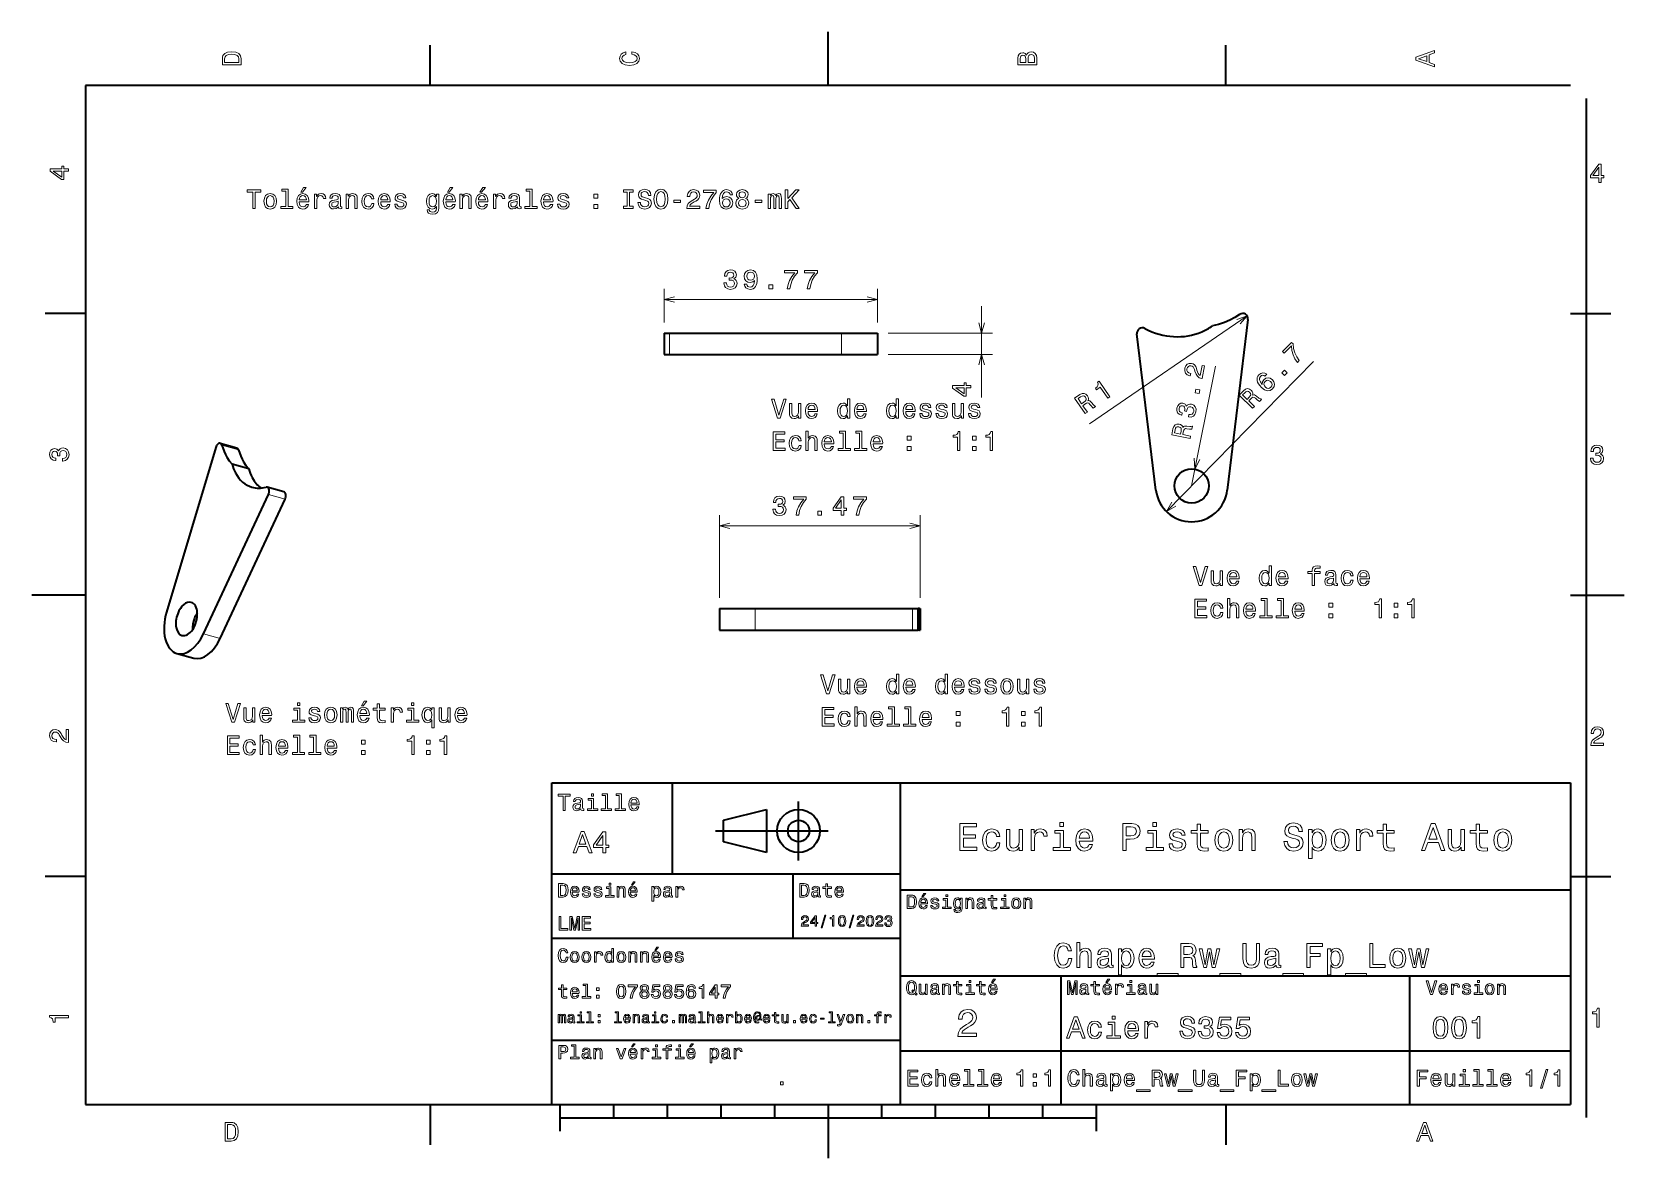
# Model space of a CAD drawing. Extents: x 0 to 297, y 0 to 210.
import ezdxf

# ---------------------------------------------------------------- set-up
doc = ezdxf.new("R2010")
doc.units = 0

msp = doc.modelspace()

# ---------------------------------------------------------------- linework, layer by layer
at = {"color": 7, "lineweight": 35, "ltscale": 0.25}
for p, q in [((148.5, 200), (148.5, 210)), ((10, 105), (0, 105)), ((287, 105), (297, 105)), ((192, 10), (192, 20)), ((148.5, 10), (148.5, 0))]:
    msp.add_line(p, q, dxfattribs=at)
at = {"color": 7, "lineweight": 35, "ltscale": 0.1875}
for p, q in [((74.300003, 200), (74.300003, 207.5)), ((222.699997, 200), (222.699997, 207.5)), ((10, 157.5), (2.5, 157.5)), ((287, 157.5), (294.5, 157.5)), ((10, 52.5), (2.5, 52.5)), ((287, 52.5), (294.5, 52.5)), ((74.300003, 10), (74.300003, 2.5)), ((222.699997, 10), (222.699997, 2.5))]:
    msp.add_line(p, q, dxfattribs=at)
at = {"color": 7, "lineweight": 35}
for p, q in [((287, 200), (10, 200)), ((10, 200), (10, 10)), ((290, 7.593956), (290, 197.593964)), ((226.836716, 156.373276), (222.970612, 124.540604)), ((118.954437, 153.836914), (151.021027, 153.836914)), ((209.668365, 124.540604), (206.128906, 153.683807)), ((118.954437, 149.836914), (151.021027, 149.836914)), ((34.310867, 132.52832), (25.124331, 101.818321)), ((32.028049, 97.77507), (44.112312, 123.7388)), ((35.144493, 96.910027), (47.228756, 122.873764)), ((134.934708, 102.457016), (164.292053, 102.457016)), ((134.934708, 98.457016), (164.292053, 98.457016)), ((97, 10), (97, 70)), ((97, 70), (287, 70)), ((162, 10), (162, 70)), ((287, 70), (287, 10)), ((127.5, 61), (148.5, 61)), ((97, 53), (162, 53)), ((162, 50), (287, 50)), ((97, 41), (162, 41)), ((162, 34), (287, 34)), ((257, 10), (257, 34)), ((97, 22), (162, 22)), ((162, 20), (287, 20)), ((10, 10), (287, 10)), ((97, 10), (287, 10)), ((98.5, 7.5), (198.5, 7.5))]:
    msp.add_line(p, q, dxfattribs=at)
at = {"color": 7, "lineweight": 13, "ltscale": 0.156247}
for p, q in [((117.954437, 155.836914), (117.954437, 162.086807)), ((157.721024, 155.836914), (157.721024, 162.086807))]:
    msp.add_line(p, q, dxfattribs=at)
at = {"color": 7, "lineweight": 13}
for p, q in [((117.954437, 160.086807), (157.721024, 160.086807)), ((226.669128, 157.058807), (197.291199, 136.943588)), ((211.630051, 120.56308), (239.02536, 148.518433)), ((216.319489, 125.348389), (220.758392, 147.655106)), ((128.234711, 117.89328), (165.704651, 117.89328))]:
    msp.add_line(p, q, dxfattribs=at)
at = {"color": 7, "lineweight": 13, "ltscale": 0.425901}
msp.add_line((177.152603, 141.800888), (177.152603, 158.836914), dxfattribs=at)
at = {"color": 7, "lineweight": 35, "ltscale": 0.025}
for p, q in [((117.954437, 153.836914), (118.954437, 153.836914)), ((117.954437, 149.836914), (118.954437, 149.836914)), ((164.292053, 102.457016), (165.292053, 102.457016)), ((164.292053, 98.457016), (165.292053, 98.457016))]:
    msp.add_line(p, q, dxfattribs=at)
at = {"color": 7, "lineweight": 35, "ltscale": 0.1}
for p, q in [((117.954437, 153.836914), (117.954437, 149.836914)), ((157.721024, 153.836914), (157.721024, 149.836914)), ((128.234711, 102.457016), (128.234711, 98.457016)), ((165.292053, 98.457016), (165.292053, 102.457016)), ((165.704651, 102.457016), (165.704651, 98.457016)), ((129, 59), (129, 63))]:
    msp.add_line(p, q, dxfattribs=at)
at = {"color": 7, "lineweight": 13, "ltscale": 0.1}
for p, q in [((118.954437, 153.836914), (118.954437, 149.836914)), ((151.021027, 149.836914), (151.021027, 153.836914)), ((134.934708, 98.457016), (134.934708, 102.457016)), ((164.292053, 98.457016), (164.292053, 102.457016)), ((165.589874, 102.457016), (165.589874, 98.457016))]:
    msp.add_line(p, q, dxfattribs=at)
at = {"color": 7, "lineweight": 35, "ltscale": 0.1675}
for p, q in [((151.021027, 153.836914), (157.721024, 153.836914)), ((151.021027, 149.836914), (157.721024, 149.836914)), ((128.234711, 102.457016), (134.934708, 102.457016)), ((128.234711, 98.457016), (134.934708, 98.457016))]:
    msp.add_line(p, q, dxfattribs=at)
at = {"color": 7, "lineweight": 13, "ltscale": 0.485789}
for p, q in [((159.721024, 153.836914), (179.152603, 153.836914)), ((159.721024, 149.836914), (179.152603, 149.836914))]:
    msp.add_line(p, q, dxfattribs=at)
at = {"color": 7, "lineweight": 35, "ltscale": 0.080857}
for p, q in [((35.135937, 133.302017), (38.25238, 132.436981)), ((40.452961, 128.52005), (37.336517, 129.385101)), ((47.023422, 124.250923), (43.906975, 125.115967)), ((27.06814, 94.090286), (30.184586, 93.225243))]:
    msp.add_line(p, q, dxfattribs=at)
at = {"color": 7, "lineweight": 13, "ltscale": 0.080857}
for p, q in [((35.452778, 132.928955), (38.569225, 132.063919)), ((47.228756, 122.873764), (44.112312, 123.7388)), ((35.144493, 96.910027), (32.028049, 97.77507))]:
    msp.add_line(p, q, dxfattribs=at)
at = {"color": 7, "lineweight": 13, "ltscale": 0.385907}
for p, q in [((128.234711, 104.457016), (128.234711, 119.89328)), ((165.704651, 104.457016), (165.704651, 119.89328))]:
    msp.add_line(p, q, dxfattribs=at)
at = {"color": 7, "lineweight": 35, "ltscale": 0.007449}
for p, q in [((165.589935, 102.457016), (165.291962, 102.457016)), ((165.589935, 98.457016), (165.291962, 98.457016))]:
    msp.add_line(p, q, dxfattribs=at)
at = {"color": 7, "lineweight": 35, "ltscale": 0.002869}
for p, q in [((165.589874, 102.457016), (165.704651, 102.457016)), ((165.589874, 98.457016), (165.704651, 98.457016))]:
    msp.add_line(p, q, dxfattribs=at)
at = {"color": 7, "lineweight": 35, "ltscale": 0.425}
msp.add_line((119.5, 53), (119.5, 70), dxfattribs=at)
at = {"color": 7, "lineweight": 35, "ltscale": 0.275}
msp.add_line((143, 55.5), (143, 66.5), dxfattribs=at)
at = {"color": 7, "lineweight": 35, "ltscale": 0.206155}
for p, q in [((129, 63), (137, 65)), ((137, 57), (129, 59))]:
    msp.add_line(p, q, dxfattribs=at)
at = {"color": 7, "lineweight": 35, "ltscale": 0.2}
msp.add_line((137, 65), (137, 57), dxfattribs=at)
at = {"color": 7, "lineweight": 35, "ltscale": 0.3}
msp.add_line((142, 41), (142, 53), dxfattribs=at)
at = {"color": 7, "lineweight": 35, "ltscale": 0.35}
msp.add_line((192, 20), (192, 34), dxfattribs=at)
at = {"color": 7, "lineweight": 35, "ltscale": 0.125}
for p, q in [((98.5, 10), (98.5, 5)), ((198.5, 10), (198.5, 5))]:
    msp.add_line(p, q, dxfattribs=at)
at = {"color": 7, "lineweight": 35, "ltscale": 0.0625}
for p, q in [((108.5, 10), (108.5, 7.5)), ((118.5, 10), (118.5, 7.5)), ((128.5, 10), (128.5, 7.5)), ((138.5, 10), (138.5, 7.5)), ((158.5, 10), (158.5, 7.5)), ((168.5, 10), (168.5, 7.5)), ((178.5, 10), (178.5, 7.5)), ((188.5, 10), (188.5, 7.5))]:
    msp.add_line(p, q, dxfattribs=at)
at = {"color": 7, "lineweight": 13}
for points in [[(35.533215, 204.994965), (35.533215, 203.829971), (39.033215, 203.829971), (39.033215, 204.994965), (38.922264, 205.544678), (38.584366, 205.953171), (38.034657, 206.205338), (37.283215, 206.296112), (36.516644, 206.215424), (36.21405, 206.114563), (35.971977, 205.973343), (35.644165, 205.56485), (35.563473, 205.297562)], [(35.951801, 204.959656), (36.027451, 205.342941), (36.259438, 205.605194), (36.672985, 205.761536), (37.283215, 205.811966), (37.873272, 205.756485), (38.286816, 205.600143), (38.533936, 205.332855), (38.614628, 204.959656), (38.614628, 204.298996), (35.951801, 204.298996)], [(111.93206, 205.817017), (112.35569, 205.716141), (112.658287, 205.549713), (112.844887, 205.317734), (112.905403, 205.045395), (112.814629, 204.71759), (112.54229, 204.460388), (112.098488, 204.28891), (111.483215, 204.233429), (110.872986, 204.28891), (110.424141, 204.455338), (110.151802, 204.71254), (110.055984, 205.045395), (110.106415, 205.287476), (110.247627, 205.494247), (110.474571, 205.655624), (110.787247, 205.766571), (110.787247, 206.245682), (110.308144, 206.094391), (109.94503, 205.832138), (109.718086, 205.474075), (109.637398, 205.045395), (109.763474, 204.510818), (110.116501, 204.10231), (110.696472, 203.840057), (111.483215, 203.749283), (112.269958, 203.840057), (112.84993, 204.10231), (113.208, 204.510818), (113.329041, 205.045395), (113.233215, 205.51442), (112.965927, 205.892654), (112.527161, 206.159943), (111.93206, 206.301163)], [(185.542007, 205.630417), (185.249496, 205.983429), (185.052811, 206.074219), (184.81073, 206.104477), (184.432495, 206.03891), (184.160156, 205.842224), (183.993729, 205.524506), (183.933212, 205.080704), (183.933212, 203.835022), (187.433212, 203.835022), (187.433212, 205.151306), (187.36261, 205.620331), (187.155838, 205.968307), (186.828018, 206.185165), (186.384216, 206.260818), (186.08667, 206.215424), (185.839554, 206.094391), (185.65799, 205.897705)], [(185.385666, 204.984879), (185.385666, 204.298996), (184.351807, 204.298996), (184.351807, 205.025223), (184.382065, 205.297562), (184.472839, 205.489197), (184.629181, 205.605194), (184.86116, 205.645538), (185.093155, 205.600143), (185.254532, 205.479111), (185.355408, 205.272339)], [(187.014618, 205.095825), (187.014618, 204.298996), (185.809296, 204.298996), (185.809296, 205.050446), (185.844589, 205.368164), (185.9505, 205.595108), (186.132065, 205.731277), (186.394302, 205.776657), (186.671692, 205.731277), (186.863327, 205.605194), (186.979324, 205.393372)], [(261.633209, 203.466858), (261.633209, 203.930847), (260.604401, 204.298996), (260.604401, 205.695969), (261.633209, 206.064133), (261.633209, 206.538193), (258.128174, 205.257217), (258.128174, 204.742798)], [(260.17572, 204.460388), (258.632477, 205), (260.17572, 205.539627)], [(6.833213, 184.02739), (6.833213, 184.481277), (5.965778, 184.481277), (5.965778, 184.98056), (5.56232, 184.98056), (5.56232, 184.481277), (3.408862, 184.481277), (3.408862, 184.022339), (5.521974, 182.489197), (5.965778, 182.489197), (5.965778, 184.02739)], [(292.277374, 181.916794), (292.731262, 181.916794), (292.731262, 182.784225), (293.23056, 182.784225), (293.23056, 183.187683), (292.731262, 183.187683), (292.731262, 185.341141), (292.272339, 185.341141), (290.739197, 183.228027), (290.739197, 182.784225), (292.277374, 182.784225)], [(291.162842, 183.187683), (292.277374, 184.756134), (292.277374, 183.187683)], [(5.56232, 182.912827), (3.993876, 184.02739), (5.56232, 184.02739)], [(41.201794, 177.052185), (41.665771, 177.052185), (41.665771, 180.128555), (42.72485, 180.128555), (42.72485, 180.552185), (40.137672, 180.552185), (40.137672, 180.128555), (41.201794, 180.128555)], [(43.294735, 178.403763), (43.375427, 177.788498), (43.607414, 177.33461), (43.975571, 177.052185), (44.469807, 176.95636), (44.959, 177.052185), (45.327156, 177.329559), (45.559143, 177.783447), (45.644878, 178.403763), (45.559143, 179.019043), (45.327156, 179.477982), (44.959, 179.755356), (44.469807, 179.856216), (43.975571, 179.755356), (43.607414, 179.472931), (43.375427, 179.019043)], [(43.748623, 178.408813), (43.794014, 178.862701), (43.935223, 179.190521), (44.16217, 179.392242), (44.469807, 179.462845), (44.7724, 179.392242), (44.999344, 179.195557), (45.140556, 178.862701), (45.190987, 178.408813), (45.140556, 177.949875), (44.999344, 177.61702), (44.7724, 177.415298), (44.469807, 177.349731), (44.16217, 177.415298), (43.935223, 177.61702), (43.794014, 177.949875)], [(47.344444, 180.300018), (47.344444, 177.425385), (46.431622, 177.425385), (46.431622, 177.052185), (48.69603, 177.052185), (48.69603, 177.425385), (47.78825, 177.425385), (47.78825, 180.673218), (46.648479, 180.673218), (46.648479, 180.300018)], [(49.88623, 178.277695), (51.661449, 178.277695), (51.666492, 178.484467), (51.5858, 179.064438), (51.363899, 179.498154), (51.010872, 179.760391), (50.541851, 179.856216), (50.08292, 179.755356), (49.729893, 179.472931), (49.502949, 179.014008), (49.422256, 178.408813), (49.497906, 177.788498), (49.72485, 177.33461), (50.07283, 177.052185), (50.526722, 176.95636), (50.920094, 177.021927), (51.242859, 177.19339), (51.479893, 177.465729), (51.616058, 177.828842), (51.177299, 177.828842), (51.086521, 177.627106), (50.955399, 177.475815), (50.582199, 177.354782), (50.294735, 177.410248), (50.077873, 177.586761), (49.936665, 177.874237), (49.88623, 178.262558)], [(49.88623, 178.650894), (49.941708, 178.998871), (50.077873, 179.256073), (50.284649, 179.412415), (50.556984, 179.467896), (50.824272, 179.412415), (51.031044, 179.256073), (51.157127, 178.998871), (51.202515, 178.650894)], [(50.193871, 180.128555), (50.491421, 180.128555), (51.192429, 180.985901), (50.698193, 180.985901)], [(52.700356, 177.052185), (53.144157, 177.052185), (53.144157, 178.600449), (53.189545, 178.973648), (53.325714, 179.240952), (53.547615, 179.402328), (53.845165, 179.457809), (54.06707, 179.422501), (54.233494, 179.32164), (54.334358, 179.150162), (54.369663, 178.918182), (54.818512, 178.918182), (54.757992, 179.326675), (54.591564, 179.619186), (54.314186, 179.7957), (53.935944, 179.856216), (53.678741, 179.815872), (53.456837, 179.715012), (53.260151, 179.543533), (53.103813, 179.311554), (53.103813, 179.760391), (52.700356, 179.760391)], [(57.178741, 177.405212), (57.178741, 177.390076), (57.203957, 177.218613), (57.279602, 177.09758), (57.597328, 177.001755), (57.844444, 177.042099), (57.844444, 177.38504), (57.738541, 177.369904), (57.597328, 177.435471), (57.572113, 177.637207), (57.572113, 179.039215), (57.511593, 179.397293), (57.335083, 179.649445), (57.027443, 179.800751), (56.593727, 179.856216), (56.170097, 179.7957), (55.857414, 179.624237), (55.660728, 179.356934), (55.595169, 179.003922), (55.595169, 178.973648), (55.993584, 178.973648), (56.028885, 179.185471), (56.139835, 179.336761), (56.321392, 179.427551), (56.578598, 179.462845), (56.825714, 179.437637), (57.002228, 179.361984), (57.108135, 179.230865), (57.14344, 179.049301), (57.123264, 178.837494), (57.042572, 178.731583), (56.840843, 178.681152), (56.462601, 178.640808), (56.028885, 178.550018), (55.721249, 178.388641), (55.539692, 178.136475), (55.484215, 177.763275), (55.534649, 177.43042), (55.690987, 177.183304), (55.94315, 177.026962), (56.29113, 176.971497), (56.760155, 177.077408)], [(57.128307, 178.000305), (57.067787, 177.738068), (56.906406, 177.536331), (56.66433, 177.405212), (56.366783, 177.359818), (56.17514, 177.38504), (56.038971, 177.465729), (55.953236, 177.606934), (55.92802, 177.803619), (55.948193, 177.980133), (56.028885, 178.106216), (56.35165, 178.247437), (56.760155, 178.307953), (57.128307, 178.428986)], [(58.605972, 177.052185), (59.049778, 177.052185), (59.049778, 178.615585), (59.095169, 178.973648), (59.241421, 179.235901), (59.468365, 179.397293), (59.770958, 179.457809), (60.013035, 179.407379), (60.16433, 179.27121), (60.239979, 179.044266), (60.265198, 178.741669), (60.265198, 177.052185), (60.709, 177.052185), (60.709, 178.832443), (60.688828, 179.190521), (60.598049, 179.488068), (60.300499, 179.760391), (59.836521, 179.856216), (59.579315, 179.820923), (59.362457, 179.725098), (59.175858, 179.563705), (59.029602, 179.346848), (59.029602, 179.760391), (58.605972, 179.760391)], [(63.366783, 178.862701), (63.805542, 178.862701), (63.714764, 179.266159), (63.497906, 179.583893), (63.160011, 179.780579), (62.721249, 179.856216), (62.237099, 179.755356), (61.868942, 179.472931), (61.636955, 179.014008), (61.556263, 178.398727), (61.631912, 177.788498), (61.858856, 177.33461), (62.216927, 177.052185), (62.70612, 176.95636), (63.139839, 177.032013), (63.477734, 177.24382), (63.709721, 177.576675), (63.810585, 178.020477), (63.386955, 178.020477), (63.311306, 177.738068), (63.170097, 177.526245), (62.968369, 177.395126), (62.721249, 177.354782), (62.413612, 177.420334), (62.191711, 177.62207), (62.055542, 177.949875), (62.010155, 178.413849), (62.055542, 178.867752), (62.196754, 179.195557), (62.423698, 179.397293), (62.721249, 179.467896), (62.983498, 179.422501), (63.180183, 179.306503), (63.311306, 179.114868)], [(65.066345, 178.277695), (66.841568, 178.277695), (66.846603, 178.484467), (66.765915, 179.064438), (66.544014, 179.498154), (66.190987, 179.760391), (65.72197, 179.856216), (65.263031, 179.755356), (64.910011, 179.472931), (64.68306, 179.014008), (64.602371, 178.408813), (64.678024, 177.788498), (64.904968, 177.33461), (65.252945, 177.052185), (65.706841, 176.95636), (66.100212, 177.021927), (66.422974, 177.19339), (66.660011, 177.465729), (66.796173, 177.828842), (66.357414, 177.828842), (66.266632, 177.627106), (66.135513, 177.475815), (65.762314, 177.354782), (65.474854, 177.410248), (65.257996, 177.586761), (65.116783, 177.874237), (65.066345, 178.262558)], [(65.066345, 178.650894), (65.121826, 178.998871), (65.257996, 179.256073), (65.464767, 179.412415), (65.737099, 179.467896), (66.004387, 179.412415), (66.211159, 179.256073), (66.337242, 178.998871), (66.382629, 178.650894)], [(69.040413, 178.630722), (68.61174, 178.731583), (68.294014, 178.84758), (68.18811, 179.08461), (68.218369, 179.251038), (68.324272, 179.37207), (68.495743, 179.447723), (68.742859, 179.477982), (68.979889, 179.447723), (69.166489, 179.356934), (69.287529, 179.220779), (69.337959, 179.039215), (69.771683, 179.039215), (69.771683, 179.049301), (69.69603, 179.377106), (69.489258, 179.634323), (69.166489, 179.7957), (68.742859, 179.856216), (68.314186, 179.7957), (68.001511, 179.629272), (67.804825, 179.382156), (67.744301, 179.069473), (67.789688, 178.766876), (67.930901, 178.555069), (68.162888, 178.403763), (68.500786, 178.297867), (68.995026, 178.176819), (69.297615, 178.050751), (69.378311, 177.949875), (69.408569, 177.798584), (69.363174, 177.611984), (69.242142, 177.470779), (69.045456, 177.37999), (68.783203, 177.349731), (68.505829, 177.37999), (68.3041, 177.485901), (68.167931, 177.657379), (68.112457, 177.894409), (67.683784, 177.894409), (67.754387, 177.490952), (67.961159, 177.198441), (68.288971, 177.021927), (68.742859, 176.95636), (69.216927, 177.021927), (69.564911, 177.198441), (69.776718, 177.480865), (69.852371, 177.849014), (69.796898, 178.166733), (69.640556, 178.383591), (69.383347, 178.524811)], [(75.894157, 177.173218), (75.894157, 179.760391), (75.47052, 179.760391), (75.47052, 179.32164), (75.122543, 179.720047), (74.910721, 179.820923), (74.673691, 179.856216), (74.245026, 179.755356), (73.91217, 179.472931), (73.695313, 179.019043), (73.619659, 178.408813), (73.695313, 177.793533), (73.91217, 177.339645), (74.245026, 177.052185), (74.673691, 176.95636), (74.915771, 176.991669), (75.1175, 177.082443), (75.47052, 177.465729), (75.47052, 177.082443), (75.430176, 176.779846), (75.319229, 176.562988), (75.107407, 176.436905), (74.789688, 176.391525), (74.512314, 176.421783), (74.315628, 176.497437), (74.199631, 176.628555), (74.16433, 176.805069), (73.735657, 176.805069), (73.735657, 176.784897), (73.801216, 176.462128), (74.002945, 176.220047), (74.325714, 176.063705), (74.764473, 176.00824), (75.288971, 176.083893), (75.636948, 176.2957), (75.833633, 176.663864)], [(74.078598, 178.408813), (74.123978, 178.857666), (74.260147, 179.190521), (74.47197, 179.387207), (74.754387, 179.457809), (75.051941, 179.387207), (75.273834, 179.190521), (75.410004, 178.857666), (75.460434, 178.408813), (75.410004, 177.949875), (75.273834, 177.62207), (75.051941, 177.420334), (74.754387, 177.354782), (74.47197, 177.420334), (74.260147, 177.62207), (74.123978, 177.954926)], [(77.210434, 178.277695), (78.985657, 178.277695), (78.990692, 178.484467), (78.910004, 179.064438), (78.688103, 179.498154), (78.335075, 179.760391), (77.866058, 179.856216), (77.40712, 179.755356), (77.054092, 179.472931), (76.827148, 179.014008), (76.74646, 178.408813), (76.822113, 177.788498), (77.049057, 177.33461), (77.397034, 177.052185), (77.850922, 176.95636), (78.244301, 177.021927), (78.567062, 177.19339), (78.804092, 177.465729), (78.940262, 177.828842), (78.501503, 177.828842), (78.410721, 177.627106), (78.279602, 177.475815), (77.906403, 177.354782), (77.618942, 177.410248), (77.402084, 177.586761), (77.260864, 177.874237), (77.210434, 178.262558)], [(77.210434, 178.650894), (77.265915, 178.998871), (77.402084, 179.256073), (77.608856, 179.412415), (77.881187, 179.467896), (78.148483, 179.412415), (78.355255, 179.256073), (78.481331, 178.998871), (78.526718, 178.650894)], [(77.518074, 180.128555), (77.815628, 180.128555), (78.516632, 180.985901), (78.0224, 180.985901)], [(79.858131, 177.052185), (80.301933, 177.052185), (80.301933, 178.615585), (80.347321, 178.973648), (80.493576, 179.235901), (80.72052, 179.397293), (81.023117, 179.457809), (81.26519, 179.407379), (81.416489, 179.27121), (81.492142, 179.044266), (81.517349, 178.741669), (81.517349, 177.052185), (81.961159, 177.052185), (81.961159, 178.832443), (81.940979, 179.190521), (81.850204, 179.488068), (81.552658, 179.760391), (81.088684, 179.856216), (80.831474, 179.820923), (80.614616, 179.725098), (80.428017, 179.563705), (80.281761, 179.346848), (80.281761, 179.760391), (79.858131, 179.760391)], [(83.282486, 178.277695), (85.057693, 178.277695), (85.062744, 178.484467), (84.982048, 179.064438), (84.760147, 179.498154), (84.40712, 179.760391), (83.938103, 179.856216), (83.479172, 179.755356), (83.126144, 179.472931), (82.8992, 179.014008), (82.818504, 178.408813), (82.89415, 177.788498), (83.121094, 177.33461), (83.469086, 177.052185), (83.922974, 176.95636), (84.316345, 177.021927), (84.639114, 177.19339), (84.876144, 177.465729), (85.012314, 177.828842), (84.573547, 177.828842), (84.482773, 177.627106), (84.351646, 177.475815), (83.978447, 177.354782), (83.690979, 177.410248), (83.474121, 177.586761), (83.332916, 177.874237), (83.282486, 178.262558)], [(83.282486, 178.650894), (83.337952, 178.998871), (83.474121, 179.256073), (83.680893, 179.412415), (83.953232, 179.467896), (84.22052, 179.412415), (84.427292, 179.256073), (84.553375, 178.998871), (84.598763, 178.650894)], [(83.590118, 180.128555), (83.887665, 180.128555), (84.588676, 180.985901), (84.094437, 180.985901)], [(86.096603, 177.052185), (86.540405, 177.052185), (86.540405, 178.600449), (86.5858, 178.973648), (86.721962, 179.240952), (86.943863, 179.402328), (87.241409, 179.457809), (87.463318, 179.422501), (87.629745, 179.32164), (87.730606, 179.150162), (87.765915, 178.918182), (88.214752, 178.918182), (88.154236, 179.326675), (87.987808, 179.619186), (87.710434, 179.7957), (87.332191, 179.856216), (87.074989, 179.815872), (86.853088, 179.715012), (86.656403, 179.543533), (86.500061, 179.311554), (86.500061, 179.760391), (86.096603, 179.760391)], [(90.574982, 177.405212), (90.574982, 177.390076), (90.600204, 177.218613), (90.67585, 177.09758), (90.993576, 177.001755), (91.240692, 177.042099), (91.240692, 177.38504), (91.134781, 177.369904), (90.993576, 177.435471), (90.968353, 177.637207), (90.968353, 179.039215), (90.907837, 179.397293), (90.731323, 179.649445), (90.423691, 179.800751), (89.989975, 179.856216), (89.566345, 179.7957), (89.253662, 179.624237), (89.056976, 179.356934), (88.991409, 179.003922), (88.991409, 178.973648), (89.389832, 178.973648), (89.425133, 179.185471), (89.536087, 179.336761), (89.717636, 179.427551), (89.974838, 179.462845), (90.221962, 179.437637), (90.398476, 179.361984), (90.504379, 179.230865), (90.539688, 179.049301), (90.519516, 178.837494), (90.43882, 178.731583), (90.237091, 178.681152), (89.858849, 178.640808), (89.425133, 178.550018), (89.117493, 178.388641), (88.935944, 178.136475), (88.880463, 177.763275), (88.930893, 177.43042), (89.087234, 177.183304), (89.339401, 177.026962), (89.687378, 176.971497), (90.156403, 177.077408)], [(90.524551, 178.000305), (90.464035, 177.738068), (90.302658, 177.536331), (90.060577, 177.405212), (89.763031, 177.359818), (89.571381, 177.38504), (89.435219, 177.465729), (89.349487, 177.606934), (89.324265, 177.803619), (89.344437, 177.980133), (89.425133, 178.106216), (89.747894, 178.247437), (90.156403, 178.307953), (90.524551, 178.428986)], [(92.884781, 180.300018), (92.884781, 177.425385), (91.971962, 177.425385), (91.971962, 177.052185), (94.236374, 177.052185), (94.236374, 177.425385), (93.32859, 177.425385), (93.32859, 180.673218), (92.18882, 180.673218), (92.18882, 180.300018)], [(95.426575, 178.277695), (97.201782, 178.277695), (97.206833, 178.484467), (97.126137, 179.064438), (96.904236, 179.498154), (96.551208, 179.760391), (96.082191, 179.856216), (95.62326, 179.755356), (95.270233, 179.472931), (95.043289, 179.014008), (94.962593, 178.408813), (95.038239, 177.788498), (95.265182, 177.33461), (95.613174, 177.052185), (96.067062, 176.95636), (96.460434, 177.021927), (96.783203, 177.19339), (97.020233, 177.465729), (97.156403, 177.828842), (96.717636, 177.828842), (96.626862, 177.627106), (96.495735, 177.475815), (96.122536, 177.354782), (95.835068, 177.410248), (95.61821, 177.586761), (95.477005, 177.874237), (95.426575, 178.262558)], [(95.426575, 178.650894), (95.48204, 178.998871), (95.61821, 179.256073), (95.824982, 179.412415), (96.097321, 179.467896), (96.364609, 179.412415), (96.571381, 179.256073), (96.697464, 178.998871), (96.742851, 178.650894)], [(99.400635, 178.630722), (98.971954, 178.731583), (98.654236, 178.84758), (98.548325, 179.08461), (98.578583, 179.251038), (98.684494, 179.37207), (98.855965, 179.447723), (99.103081, 179.477982), (99.340118, 179.447723), (99.526718, 179.356934), (99.647751, 179.220779), (99.698181, 179.039215), (100.131897, 179.039215), (100.131897, 179.049301), (100.056252, 179.377106), (99.84948, 179.634323), (99.526718, 179.7957), (99.103081, 179.856216), (98.674408, 179.7957), (98.361725, 179.629272), (98.165039, 179.382156), (98.104523, 179.069473), (98.149918, 178.766876), (98.291122, 178.555069), (98.523109, 178.403763), (98.861008, 178.297867), (99.35524, 178.176819), (99.657837, 178.050751), (99.738525, 177.949875), (99.768784, 177.798584), (99.723404, 177.611984), (99.602364, 177.470779), (99.405678, 177.37999), (99.143433, 177.349731), (98.866051, 177.37999), (98.664322, 177.485901), (98.528152, 177.657379), (98.472679, 177.894409), (98.044006, 177.894409), (98.114609, 177.490952), (98.321381, 177.198441), (98.649193, 177.021927), (99.103081, 176.95636), (99.577148, 177.021927), (99.925125, 177.198441), (100.136948, 177.480865), (100.212593, 177.849014), (100.15712, 178.166733), (100.000778, 178.383591), (99.743576, 178.524811)], [(104.842278, 179.008957), (105.538239, 179.008957), (105.538239, 179.760391), (104.842278, 179.760391)], [(111.030319, 177.475815), (110.384781, 177.475815), (110.384781, 177.052185), (112.139824, 177.052185), (112.139824, 177.475815), (111.494293, 177.475815), (111.494293, 180.128555), (112.139824, 180.128555), (112.139824, 180.552185), (110.384781, 180.552185), (110.384781, 180.128555), (111.030319, 180.128555)], [(113.501503, 178.207077), (113.042564, 178.207077), (113.143433, 177.672501), (113.395592, 177.279129), (113.78392, 177.042099), (114.308418, 176.95636), (114.827873, 177.037048), (115.216202, 177.258957), (115.463318, 177.606934), (115.554092, 178.065872), (115.478447, 178.479416), (115.266632, 178.746704), (114.923691, 178.923218), (114.46476, 179.054352), (114.071388, 179.150162), (113.814178, 179.261124), (113.667931, 179.422501), (113.622536, 179.674667), (113.667931, 179.901611), (113.799049, 180.073074), (114.000778, 180.189072), (114.27816, 180.229416), (114.560577, 180.178986), (114.782478, 180.042816), (114.928734, 179.815872), (114.999336, 179.50824), (115.458275, 179.50824), (115.458275, 179.518326), (115.377579, 179.992386), (115.140549, 180.345413), (114.767349, 180.567322), (114.263031, 180.64296), (113.809135, 180.567322), (113.456108, 180.355499), (113.229164, 180.027695), (113.148476, 179.604065), (113.214035, 179.225815), (113.405678, 178.968613), (113.708275, 178.797134), (114.121819, 178.666016), (114.530319, 178.550018), (114.837959, 178.439072), (115.024559, 178.277695), (115.090118, 178.015442), (115.029602, 177.748154), (114.87326, 177.546417), (114.63623, 177.420334), (114.32859, 177.37999), (113.985649, 177.435471), (113.723404, 177.596848), (113.556976, 177.8591)], [(116.038246, 178.802185), (116.129028, 178.015442), (116.391273, 177.435471), (116.799774, 177.077408), (117.334358, 176.95636), (117.863899, 177.077408), (118.277443, 177.435471), (118.534645, 178.015442), (118.630463, 178.802185), (118.534645, 179.583893), (118.423691, 179.901611), (118.277443, 180.163849), (117.863899, 180.521927), (117.611732, 180.612701), (117.334358, 180.64801), (116.794731, 180.521927), (116.38623, 180.1689), (116.129028, 179.588928)], [(116.5224, 178.802185), (116.577873, 179.412415), (116.744301, 179.861267), (117.001503, 180.133591), (117.334358, 180.229416), (117.662163, 180.133591), (117.919373, 179.856216), (118.0858, 179.407379), (118.146317, 178.802185), (118.0858, 178.191956), (117.919373, 177.743103), (117.662163, 177.470779), (117.334358, 177.37999), (117.001503, 177.470779), (116.744301, 177.743103), (116.577873, 178.186905)], [(119.760155, 178.207077), (120.980614, 178.207077), (120.980614, 178.605499), (119.760155, 178.605499)], [(122.175858, 177.052185), (124.581482, 177.052185), (124.581482, 177.485901), (122.680183, 177.485901), (122.786095, 177.722931), (122.967651, 177.919617), (123.527443, 178.277695), (123.824997, 178.428986), (124.157852, 178.645844), (124.394882, 178.89801), (124.531052, 179.195557), (124.581482, 179.533447), (124.495743, 179.957077), (124.258713, 180.289932), (123.895599, 180.501755), (123.426582, 180.577408), (122.942429, 180.491669), (122.57428, 180.254639), (122.337242, 179.876389), (122.256554, 179.377106), (122.256554, 179.306503), (122.715485, 179.306503), (122.715485, 179.346848), (122.760872, 179.689789), (122.897041, 179.941956), (123.113899, 180.103333), (123.401367, 180.158813), (123.693871, 180.108383), (123.910728, 179.9823), (124.051941, 179.785614), (124.102371, 179.538498), (124.06707, 179.306503), (123.971252, 179.109818), (123.809868, 178.938354), (123.587967, 178.787048), (123.290413, 178.625671), (122.796181, 178.312988), (122.448196, 177.980133), (122.241425, 177.576675), (122.175858, 177.067322)], [(125.741425, 177.052185), (126.250793, 177.052185), (126.417221, 177.884323), (126.709724, 178.66098), (127.123268, 179.382156), (127.662895, 180.057953), (127.662895, 180.476532), (125.262321, 180.476532), (125.262321, 180.017609), (127.178749, 180.017609), (126.623993, 179.336761), (126.205406, 178.625671), (125.912895, 177.869186)], [(130.688843, 179.6091), (130.593018, 180.017609), (130.371109, 180.32019), (130.028168, 180.511841), (129.584366, 180.577408), (129.286819, 180.542099), (129.029602, 180.446274), (128.802673, 180.289932), (128.611023, 180.068039), (128.459732, 179.790665), (128.348785, 179.452759), (128.278168, 179.054352), (128.257996, 178.605499), (128.338684, 177.889359), (128.585815, 177.369904), (128.984222, 177.057236), (129.5289, 176.951324), (130.018097, 177.042099), (130.391296, 177.279129), (130.633362, 177.652328), (130.719086, 178.126389), (130.633362, 178.605499), (130.401367, 178.973648), (130.043304, 179.205643), (129.599487, 179.286331), (129.120392, 179.185471), (128.762329, 178.89801), (128.837982, 179.452759), (128.999359, 179.851181), (129.246475, 180.088211), (129.589417, 180.1689), (129.841583, 180.128555), (130.033218, 180.022644), (130.159302, 179.84613), (130.224854, 179.6091)], [(130.229904, 178.121353), (130.174423, 177.803619), (130.033218, 177.561554), (129.806274, 177.400162), (129.523849, 177.349731), (129.226303, 177.400162), (128.999359, 177.556503), (128.853104, 177.798584), (128.807709, 178.116302), (128.858154, 178.428986), (128.999359, 178.666016), (129.231354, 178.817322), (129.544022, 178.872787), (129.81636, 178.817322), (130.033218, 178.671066), (130.174423, 178.434036)], [(131.88913, 178.938354), (131.631927, 178.797134), (131.455414, 178.600449), (131.344452, 178.353333), (131.309158, 178.055786), (131.389847, 177.606934), (131.621826, 177.258957), (132.000076, 177.037048), (132.514496, 176.951324), (133.023849, 177.037048), (133.4021, 177.258957), (133.634094, 177.606934), (133.719818, 178.055786), (133.679474, 178.353333), (133.573563, 178.600449), (133.391998, 178.797134), (133.139847, 178.938354), (133.341583, 179.059387), (133.482788, 179.225815), (133.568512, 179.427551), (133.598785, 179.674667), (133.518097, 180.03273), (133.306274, 180.32019), (132.963333, 180.50679), (132.514496, 180.577408), (132.060593, 180.50679), (131.717651, 180.32019), (131.500793, 180.03273), (131.42514, 179.674667), (131.450363, 179.427551), (131.536102, 179.225815)], [(131.793304, 178.065872), (131.838684, 178.33316), (131.984955, 178.534897), (132.211884, 178.666016), (132.514496, 178.711411), (132.812042, 178.666016), (133.038986, 178.534897), (133.185242, 178.33316), (133.235672, 178.065872), (133.185242, 177.778412), (133.038986, 177.561554), (132.812042, 177.420334), (132.514496, 177.374954), (132.211884, 177.420334), (131.984955, 177.561554), (131.838684, 177.778412)], [(131.904266, 179.634323), (131.944611, 179.856216), (132.065643, 180.027695), (132.257278, 180.133591), (132.514496, 180.17395), (132.766647, 180.133591), (132.958282, 180.027695), (133.07933, 179.856216), (133.124725, 179.634323), (133.07933, 179.407379), (132.958282, 179.230865), (132.766647, 179.114868), (132.514496, 179.079559), (132.257278, 179.119904), (132.065643, 179.230865), (131.944611, 179.407379)], [(134.940277, 178.207077), (136.160736, 178.207077), (136.160736, 178.605499), (134.940277, 178.605499)], [(137.366089, 177.052185), (137.774582, 177.052185), (137.774582, 178.862701), (137.799805, 179.13504), (137.875443, 179.331726), (137.99144, 179.447723), (138.142731, 179.493103), (138.263763, 179.452759), (138.344467, 179.351898), (138.384811, 179.18042), (138.399933, 178.953476), (138.399933, 177.052185), (138.783234, 177.052185), (138.783234, 178.862701), (138.808441, 179.12999), (138.884094, 179.326675), (139.005127, 179.447723), (139.156433, 179.493103), (139.277466, 179.452759), (139.358154, 179.351898), (139.408585, 178.953476), (139.408585, 177.052185), (139.817078, 177.052185), (139.817078, 178.923218), (139.79187, 179.311554), (139.711182, 179.6091), (139.549805, 179.790665), (139.287537, 179.856216), (138.979919, 179.755356), (138.742889, 179.462845), (138.556274, 179.750305), (138.243591, 179.856216), (137.956146, 179.755356), (137.75946, 179.472931), (137.75946, 179.760391), (137.366089, 179.760391)], [(140.528183, 177.052185), (140.992157, 177.052185), (140.992157, 178.297867), (141.405701, 178.741669), (142.58078, 177.052185), (143.14563, 177.052185), (141.733521, 179.079559), (143.10527, 180.552185), (142.48999, 180.552185), (140.992157, 178.933304), (140.992157, 180.552185), (140.528183, 180.552185)], [(104.842278, 177.052185), (105.538239, 177.052185), (105.538239, 177.803619), (104.842278, 177.803619)], [(129.094788, 163.186234), (129.094788, 163.150925), (129.175491, 162.666779), (129.412521, 162.303665), (129.785721, 162.071671), (130.279953, 161.985931), (130.804443, 162.071671), (131.197815, 162.293579), (131.449982, 162.646606), (131.540756, 163.100494), (131.500412, 163.398041), (131.389465, 163.640121), (131.207916, 163.826721), (130.965836, 163.962891), (131.29364, 164.235214), (131.409637, 164.66893), (131.333984, 165.062302), (131.117126, 165.359863), (130.764099, 165.546463), (130.279953, 165.612015), (129.826065, 165.531326), (129.478088, 165.309418), (129.251129, 164.956406), (129.175491, 164.487381), (129.175491, 164.452072), (129.624329, 164.452072), (129.664673, 164.774841), (129.795807, 165.006836), (130.007614, 165.148041), (130.305176, 165.198471), (130.567413, 165.158127), (130.759064, 165.052216), (130.875061, 164.880753), (130.920441, 164.648758), (130.875061, 164.401642), (130.754013, 164.235214), (130.542206, 164.134354), (130.25473, 164.104095), (130.058044, 164.109131), (130.058044, 163.710724), (130.305176, 163.72081), (130.622894, 163.675415), (130.859924, 163.554382), (131.001129, 163.357697), (131.051575, 163.100494), (130.996094, 162.807983), (130.849838, 162.591125), (130.617844, 162.454956), (130.310211, 162.409576), (129.992493, 162.460007), (129.760498, 162.611298), (129.614243, 162.853378), (129.558777, 163.186234)], [(132.891342, 162.954239), (132.96698, 162.555817), (133.183838, 162.248184), (133.526779, 162.056549), (133.980682, 161.985931), (134.278229, 162.02124), (134.545517, 162.112015), (134.772461, 162.268356), (134.964111, 162.490265), (135.115402, 162.767639), (135.226349, 163.11058), (135.291916, 163.503952), (135.317123, 163.95784), (135.2314, 164.66893), (134.984283, 165.188385), (134.590912, 165.501068), (134.051285, 165.612015), (133.557037, 165.52124), (133.183838, 165.279175), (132.941772, 164.905975), (132.861084, 164.436951), (132.941772, 163.952789), (133.178802, 163.584641), (133.53183, 163.352661), (133.980682, 163.277008), (134.454742, 163.372833), (134.812805, 163.665329), (134.732117, 163.10553), (134.57074, 162.707123), (134.323608, 162.470093), (133.985718, 162.39444), (133.723465, 162.429749), (133.53183, 162.540695), (133.405746, 162.717209), (133.355316, 162.954239)], [(133.350266, 164.441986), (133.400696, 164.754669), (133.541916, 165.001785), (133.763809, 165.158127), (134.051285, 165.213608), (134.348831, 165.158127), (134.575775, 165.001785), (134.71698, 164.75972), (134.772461, 164.447037), (134.71698, 164.129303), (134.575775, 163.892273), (134.343781, 163.746033), (134.036148, 163.695587), (133.758774, 163.746033), (133.541916, 163.892273), (133.400696, 164.124268)], [(140.872742, 162.086807), (141.382111, 162.086807), (141.548538, 162.91893), (141.841049, 163.695587), (142.254593, 164.416779), (142.79422, 165.09256), (142.79422, 165.511154), (140.393646, 165.511154), (140.393646, 165.052216), (142.310074, 165.052216), (141.75531, 164.371384), (141.336731, 163.660294), (141.04422, 162.903809)], [(144.608765, 162.086807), (145.118134, 162.086807), (145.284561, 162.91893), (145.577072, 163.695587), (145.990616, 164.416779), (146.530243, 165.09256), (146.530243, 165.511154), (144.129669, 165.511154), (144.129669, 165.052216), (146.046097, 165.052216), (145.491333, 164.371384), (145.072754, 163.660294), (144.780243, 162.903809)], [(137.489746, 162.086807), (138.185715, 162.086807), (138.185715, 162.838242), (137.489746, 162.838242)], [(236.043777, 148.333374), (236.400299, 148.697189), (235.922455, 149.398468), (235.572479, 150.150986), (235.346832, 150.951111), (235.241852, 151.809525), (234.942902, 152.102509), (233.262695, 150.387955), (233.590469, 150.066742), (234.931808, 151.435501), (235.0298, 150.562744), (235.244705, 149.766083), (235.580276, 149.027679)], [(218.260422, 145.349747), (218.729919, 147.709106), (218.30455, 147.793747), (217.933472, 145.929016), (217.721664, 146.079147), (217.564194, 146.295593), (217.322266, 146.91452), (217.231949, 147.23587), (217.084229, 147.604645), (216.883179, 147.886337), (216.61792, 148.077957), (216.296371, 148.193359), (215.864151, 148.191956), (215.49144, 148.024445), (215.21283, 147.709656), (215.047104, 147.26442), (215.036697, 146.772842), (215.197311, 146.365509), (215.522018, 146.059219), (215.995956, 145.882629), (216.065201, 145.868851), (216.15477, 146.318954), (216.115204, 146.326843), (215.787704, 146.438278), (215.566971, 146.621048), (215.451019, 146.865234), (215.452713, 147.15799), (215.559265, 147.435028), (215.72525, 147.623108), (215.945709, 147.723221), (216.197922, 147.724457), (216.418549, 147.644562), (216.592758, 147.512192), (216.729431, 147.32045), (216.834518, 147.073288), (216.934723, 146.749954), (217.144928, 146.204193), (217.403458, 145.797943), (217.758804, 145.516403), (218.24559, 145.352692)], [(230.325562, 146.151443), (229.966736, 146.368927), (229.595306, 146.422226), (229.218399, 146.311432), (228.860947, 146.040344), (228.677902, 145.803116), (228.566315, 145.552338), (228.519135, 145.280823), (228.543488, 144.988647), (228.635712, 144.686432), (228.799393, 144.370697), (229.034531, 144.041412), (229.340988, 143.712845), (229.908951, 143.269241), (230.452911, 143.082169), (230.955093, 143.147873), (231.411957, 143.462769), (231.689514, 143.875702), (231.781433, 144.308151), (231.684311, 144.742249), (231.405731, 145.135284), (231.00354, 145.409393), (230.578217, 145.501373), (230.161911, 145.408005), (229.793655, 145.147507), (229.530365, 144.734726), (229.485046, 144.277771), (229.141785, 144.720093), (228.970184, 145.114212), (228.973846, 145.456604), (229.15625, 145.758026), (229.361557, 145.909882), (229.57132, 145.972641), (229.785645, 145.939148), (230.000824, 145.820068)], [(233.675964, 145.91716), (234.163086, 146.414246), (233.626389, 146.940186), (233.139267, 146.443115)], [(175.152603, 143.596283), (175.152603, 144.050171), (174.285172, 144.050171), (174.285172, 144.549454), (173.881714, 144.549454), (173.881714, 144.050171), (171.728256, 144.050171), (171.728256, 143.591232), (173.84137, 142.05809), (174.285172, 142.05809), (174.285172, 143.596283)], [(173.881714, 142.48172), (172.313278, 143.596283), (173.881714, 143.596283)], [(196.485855, 138.816071), (196.872864, 139.081039), (196.038025, 140.300293), (196.43335, 140.570969), (196.733185, 140.757935), (196.956177, 140.825043), (197.15007, 140.756104), (197.359787, 140.539078), (197.637024, 140.178818), (197.830093, 139.950394), (197.979752, 139.838943), (198.416687, 140.138107), (198.362549, 140.217178), (198.187057, 140.268158), (198.005615, 140.461746), (197.657364, 140.907867), (197.350143, 141.204803), (197.180344, 141.247467), (196.97641, 141.223969), (197.071625, 141.441956), (197.088425, 141.667389), (197.037964, 141.901764), (196.911911, 142.139404), (196.614319, 142.449066), (196.268372, 142.59726), (195.885452, 142.567337), (195.473907, 142.36499), (194.508499, 141.703979)], [(200.669113, 141.680359), (201.047775, 141.939636), (199.056168, 144.848358), (198.773209, 144.654602), (198.872101, 144.349487), (198.839111, 144.076294), (198.678635, 143.819717), (198.385162, 143.569885), (198.587463, 143.274445), (199.261581, 143.736023)], [(217.703522, 142.551163), (217.839355, 143.233734), (217.102356, 143.380402), (216.966537, 142.697815)], [(227.692581, 139.811462), (228.020859, 140.146454), (226.965485, 141.180695), (227.300812, 141.522888), (227.558701, 141.764435), (227.76445, 141.873505), (227.968033, 141.843475), (228.215851, 141.671234), (228.557678, 141.371552), (228.791367, 141.184906), (228.959793, 141.104584), (229.330429, 141.482788), (229.261993, 141.549866), (229.079956, 141.565857), (228.86441, 141.720581), (228.436279, 142.090714), (228.077301, 142.322464), (227.902466, 142.33139), (227.706955, 142.268784), (227.758102, 142.501114), (227.730865, 142.72551), (227.63591, 142.945663), (227.466187, 143.154358), (227.114197, 143.400436), (226.746078, 143.478729), (226.376236, 143.375137), (226.011719, 143.096832), (225.192795, 142.261169)], [(226.22612, 142.703156), (226.463043, 142.901703), (226.683273, 142.989517), (226.904648, 142.963226), (227.134521, 142.801498), (227.308136, 142.560745), (227.338913, 142.339951), (227.241364, 142.110718), (227.037003, 141.86615), (226.659302, 141.480728), (225.82724, 142.296127)], [(231.06694, 144.782364), (231.255035, 144.520355), (231.329102, 144.250076), (231.285522, 143.975037), (231.123871, 143.738022), (230.879593, 143.560791), (230.609085, 143.508133), (230.333832, 143.573105), (230.075134, 143.763077), (229.8871, 144.017944), (229.81665, 144.284698), (229.870956, 144.55629), (230.050186, 144.818436), (230.280426, 144.974121), (230.536667, 145.026642), (230.804794, 144.961594)], [(140.233276, 141.485336), (139.355743, 138.504776), (138.453018, 141.485336), (137.973907, 141.485336), (139.103592, 137.980286), (139.60791, 137.980286), (140.712372, 141.485336)], [(143.435715, 140.688492), (142.991913, 140.688492), (142.991913, 139.125092), (142.941483, 138.761993), (142.795227, 138.499741), (142.568283, 138.338348), (142.270737, 138.287918), (142.033707, 138.328262), (141.882401, 138.44931), (141.796677, 138.656082), (141.776505, 138.948578), (141.776505, 140.688492), (141.332703, 140.688492), (141.332703, 138.908234), (141.347824, 138.550171), (141.443649, 138.252625), (141.73616, 137.980286), (142.20517, 137.88446), (142.457336, 137.919769), (142.674194, 138.010544), (142.860794, 138.166885), (143.012085, 138.393829), (143.012085, 137.980286), (143.435715, 137.980286)], [(144.772171, 139.205795), (146.547394, 139.205795), (146.552429, 139.412567), (146.471741, 139.992538), (146.249847, 140.426254), (145.89682, 140.688492), (145.427795, 140.784317), (144.968857, 140.683456), (144.615829, 140.401031), (144.388885, 139.942108), (144.308197, 139.336914), (144.38385, 138.716599), (144.610794, 138.262711), (144.958771, 137.980286), (145.412659, 137.88446), (145.80603, 137.950027), (146.128799, 138.12149), (146.365829, 138.393829), (146.501999, 138.756943), (146.063248, 138.756943), (145.972458, 138.555206), (145.841339, 138.403915), (145.46814, 138.282883), (145.180679, 138.338348), (144.963821, 138.514862), (144.822601, 138.802338), (144.772171, 139.190659)], [(144.772171, 139.578995), (144.827652, 139.926971), (144.963821, 140.184174), (145.170593, 140.340515), (145.442932, 140.395996), (145.71022, 140.340515), (145.916992, 140.184174), (146.043076, 139.926971), (146.088455, 139.578995)], [(152.120163, 138.39888), (152.120163, 137.980286), (152.563965, 137.980286), (152.563965, 141.601318), (152.125198, 141.601318), (152.125198, 140.274948), (151.787308, 140.658234), (151.580536, 140.749023), (151.343506, 140.784317), (150.914825, 140.683456), (150.58197, 140.401031), (150.365112, 139.947144), (150.289474, 139.336914), (150.365112, 138.726685), (150.58197, 138.267746), (150.914825, 137.980286), (151.343506, 137.88446), (151.580536, 137.919769), (151.792343, 138.010544)], [(151.419144, 140.38591), (151.711655, 140.315308), (151.933563, 140.118622), (152.064682, 139.790802), (152.115112, 139.336914), (152.064682, 138.877975), (151.933563, 138.550171), (151.711655, 138.348434), (151.419144, 138.282883), (151.141769, 138.348434), (150.929962, 138.550171), (150.788742, 138.883026), (150.743362, 139.336914), (150.788742, 139.785767), (150.929962, 140.113571), (151.141769, 140.315308)], [(153.880249, 139.205795), (155.655457, 139.205795), (155.660507, 139.412567), (155.579819, 139.992538), (155.35791, 140.426254), (155.004883, 140.688492), (154.535858, 140.784317), (154.076935, 140.683456), (153.723907, 140.401031), (153.496964, 139.942108), (153.416275, 139.336914), (153.491913, 138.716599), (153.718857, 138.262711), (154.066849, 137.980286), (154.520737, 137.88446), (154.914108, 137.950027), (155.236877, 138.12149), (155.473907, 138.393829), (155.610077, 138.756943), (155.17131, 138.756943), (155.080536, 138.555206), (154.949402, 138.403915), (154.576218, 138.282883), (154.288742, 138.338348), (154.071884, 138.514862), (153.930679, 138.802338), (153.880249, 139.190659)], [(153.880249, 139.578995), (153.935715, 139.926971), (154.071884, 140.184174), (154.278656, 140.340515), (154.550995, 140.395996), (154.818283, 140.340515), (155.025055, 140.184174), (155.151138, 139.926971), (155.196533, 139.578995)], [(161.228226, 138.39888), (161.228226, 137.980286), (161.672028, 137.980286), (161.672028, 141.601318), (161.233276, 141.601318), (161.233276, 140.274948), (160.89537, 140.658234), (160.688599, 140.749023), (160.451569, 140.784317), (160.022903, 140.683456), (159.690048, 140.401031), (159.47319, 139.947144), (159.397537, 139.336914), (159.47319, 138.726685), (159.690048, 138.267746), (160.022903, 137.980286), (160.451569, 137.88446), (160.688599, 137.919769), (160.900421, 138.010544)], [(160.527222, 140.38591), (160.819733, 140.315308), (161.041626, 140.118622), (161.17276, 139.790802), (161.22319, 139.336914), (161.17276, 138.877975), (161.041626, 138.550171), (160.819733, 138.348434), (160.527222, 138.282883), (160.249847, 138.348434), (160.038025, 138.550171), (159.89682, 138.883026), (159.851425, 139.336914), (159.89682, 139.785767), (160.038025, 140.113571), (160.249847, 140.315308)], [(162.988312, 139.205795), (164.763535, 139.205795), (164.76857, 139.412567), (164.687881, 139.992538), (164.465973, 140.426254), (164.112961, 140.688492), (163.643936, 140.784317), (163.184998, 140.683456), (162.83197, 140.401031), (162.605026, 139.942108), (162.524338, 139.336914), (162.599991, 138.716599), (162.826935, 138.262711), (163.174911, 137.980286), (163.628799, 137.88446), (164.022171, 137.950027), (164.34494, 138.12149), (164.58197, 138.393829), (164.71814, 138.756943), (164.279388, 138.756943), (164.188599, 138.555206), (164.05748, 138.403915), (163.68428, 138.282883), (163.39682, 138.338348), (163.179962, 138.514862), (163.038742, 138.802338), (162.988312, 139.190659)], [(162.988312, 139.578995), (163.043793, 139.926971), (163.179962, 140.184174), (163.386734, 140.340515), (163.659058, 140.395996), (163.926361, 140.340515), (164.133133, 140.184174), (164.259216, 139.926971), (164.304596, 139.578995)], [(166.962372, 139.558823), (166.533707, 139.659683), (166.215973, 139.775681), (166.110077, 140.012711), (166.140335, 140.179138), (166.246246, 140.300171), (166.417709, 140.375824), (166.664825, 140.406082), (166.901855, 140.375824), (167.088455, 140.285034), (167.209503, 140.14888), (167.259933, 139.967316), (167.693649, 139.967316), (167.693649, 139.977402), (167.617996, 140.305206), (167.411224, 140.562424), (167.088455, 140.723801), (166.664825, 140.784317), (166.236145, 140.723801), (165.923477, 140.557373), (165.726791, 140.310257), (165.66626, 139.997574), (165.711655, 139.694977), (165.852875, 139.48317), (166.084854, 139.331863), (166.42276, 139.225967), (166.916992, 139.104919), (167.219574, 138.978851), (167.300278, 138.877975), (167.330536, 138.726685), (167.285141, 138.540085), (167.164108, 138.39888), (166.967422, 138.30809), (166.70517, 138.277832), (166.427795, 138.30809), (166.226074, 138.414001), (166.089905, 138.58548), (166.034424, 138.82251), (165.605743, 138.82251), (165.676361, 138.419052), (165.883133, 138.126541), (166.210938, 137.950027), (166.664825, 137.88446), (167.138885, 137.950027), (167.486877, 138.126541), (167.698685, 138.408966), (167.774338, 138.777115), (167.718857, 139.094833), (167.562515, 139.311691), (167.305313, 139.452911)], [(169.998398, 139.558823), (169.569733, 139.659683), (169.251999, 139.775681), (169.146088, 140.012711), (169.176361, 140.179138), (169.282257, 140.300171), (169.453735, 140.375824), (169.700851, 140.406082), (169.937881, 140.375824), (170.124481, 140.285034), (170.245514, 140.14888), (170.295959, 139.967316), (170.729675, 139.967316), (170.729675, 139.977402), (170.654022, 140.305206), (170.44725, 140.562424), (170.124481, 140.723801), (169.700851, 140.784317), (169.272171, 140.723801), (168.959503, 140.557373), (168.762817, 140.310257), (168.702286, 139.997574), (168.747681, 139.694977), (168.888885, 139.48317), (169.12088, 139.331863), (169.458771, 139.225967), (169.953003, 139.104919), (170.2556, 138.978851), (170.336304, 138.877975), (170.366547, 138.726685), (170.321167, 138.540085), (170.200134, 138.39888), (170.003448, 138.30809), (169.741196, 138.277832), (169.463821, 138.30809), (169.262085, 138.414001), (169.125916, 138.58548), (169.07045, 138.82251), (168.641769, 138.82251), (168.712372, 138.419052), (168.919144, 138.126541), (169.246964, 137.950027), (169.700851, 137.88446), (170.174911, 137.950027), (170.522888, 138.126541), (170.734711, 138.408966), (170.810364, 138.777115), (170.754883, 139.094833), (170.598541, 139.311691), (170.341339, 139.452911)], [(173.795944, 140.688492), (173.352142, 140.688492), (173.352142, 139.125092), (173.301712, 138.761993), (173.155457, 138.499741), (172.928513, 138.338348), (172.630966, 138.287918), (172.393936, 138.328262), (172.24263, 138.44931), (172.156891, 138.656082), (172.136719, 138.948578), (172.136719, 140.688492), (171.692932, 140.688492), (171.692932, 138.908234), (171.708054, 138.550171), (171.803879, 138.252625), (172.096375, 137.980286), (172.565399, 137.88446), (172.817566, 137.919769), (173.034424, 138.010544), (173.221024, 138.166885), (173.372314, 138.393829), (173.372314, 137.980286), (173.795944, 137.980286)], [(176.07045, 139.558823), (175.641769, 139.659683), (175.324051, 139.775681), (175.21814, 140.012711), (175.248398, 140.179138), (175.354309, 140.300171), (175.525772, 140.375824), (175.772888, 140.406082), (176.009918, 140.375824), (176.196533, 140.285034), (176.317566, 140.14888), (176.367996, 139.967316), (176.801712, 139.967316), (176.801712, 139.977402), (176.726059, 140.305206), (176.519287, 140.562424), (176.196533, 140.723801), (175.772888, 140.784317), (175.344223, 140.723801), (175.03154, 140.557373), (174.834854, 140.310257), (174.774338, 139.997574), (174.819733, 139.694977), (174.960938, 139.48317), (175.192917, 139.331863), (175.530823, 139.225967), (176.025055, 139.104919), (176.327652, 138.978851), (176.40834, 138.877975), (176.438599, 138.726685), (176.393219, 138.540085), (176.272171, 138.39888), (176.075485, 138.30809), (175.813232, 138.277832), (175.535858, 138.30809), (175.334137, 138.414001), (175.197968, 138.58548), (175.142487, 138.82251), (174.713821, 138.82251), (174.784424, 138.419052), (174.991196, 138.126541), (175.319, 137.950027), (175.772888, 137.88446), (176.246948, 137.950027), (176.59494, 138.126541), (176.806763, 138.408966), (176.882401, 138.777115), (176.826935, 139.094833), (176.670593, 139.311691), (176.413391, 139.452911)], [(195.607895, 141.93721), (195.87883, 142.086044), (196.111893, 142.129501), (196.323975, 142.060791), (196.518127, 141.857559), (196.641769, 141.587708), (196.62915, 141.365143), (196.489014, 141.15918), (196.241104, 140.958862), (195.795853, 140.653992), (195.13768, 141.61525)], [(215.715973, 138.196381), (215.750595, 138.189499), (216.24118, 138.174149), (216.64357, 138.335754), (216.943939, 138.656494), (217.124481, 139.124496), (217.142761, 139.65564), (217.001892, 140.084747), (216.704865, 140.40097), (216.27742, 140.578583), (215.977722, 140.597076), (215.718643, 140.535507), (215.500198, 140.39386), (215.319412, 140.183014), (215.116287, 140.557678), (214.713547, 140.756088), (214.312988, 140.758667), (213.978836, 140.60405), (213.726913, 140.294235), (213.56813, 139.832184), (213.558685, 139.371277), (213.708405, 138.986679), (214.010345, 138.695206), (214.455582, 138.529465), (214.490204, 138.522583), (214.577805, 138.962799), (214.269119, 139.065353), (214.067184, 139.239243), (213.970032, 139.474533), (213.978638, 139.776215), (214.069397, 140.025543), (214.210663, 140.192825), (214.401474, 140.273132), (214.637863, 140.272369), (214.871368, 140.179626), (215.010971, 140.028427), (215.068558, 139.800995), (215.04213, 139.513153), (214.998795, 139.321243), (215.389557, 139.243484), (215.427887, 139.487823), (215.534424, 139.790573), (215.699387, 139.99942), (215.919846, 140.099533), (216.181946, 140.098801), (216.458008, 139.987305), (216.642151, 139.801529), (216.730423, 139.547424), (216.714905, 139.236847), (216.603424, 138.935089), (216.40976, 138.737076), (216.143799, 138.640884), (215.806519, 138.651443)], [(216.035095, 134.16684), (216.126633, 134.626846), (214.677383, 134.915237), (214.770889, 135.385132), (214.85463, 135.728409), (214.967178, 135.932266), (215.154022, 136.018494), (215.455704, 136.009888), (215.905777, 135.94603), (216.203522, 135.917633), (216.388443, 135.942551), (216.491791, 136.461899), (216.397812, 136.480606), (216.236679, 136.394394), (215.971603, 136.406006), (215.410736, 136.481628), (214.983459, 136.479233), (214.83223, 136.391068), (214.702805, 136.231705), (214.61853, 136.454163), (214.472961, 136.627106), (214.273056, 136.759445), (214.0168, 136.841278), (213.58754, 136.854721), (213.236557, 136.718872), (212.983643, 136.429825), (212.83075, 135.997452), (212.602402, 134.84993)], [(138.296677, 131.933456), (140.515686, 131.933456), (140.515686, 132.357086), (138.760651, 132.357086), (138.760651, 133.542252), (140.324051, 133.542252), (140.324051, 133.960831), (138.760651, 133.960831), (138.760651, 135.009827), (140.475342, 135.009827), (140.475342, 135.433456), (138.296677, 135.433456)], [(143.072601, 133.743973), (143.511368, 133.743973), (143.420593, 134.14743), (143.203735, 134.465164), (142.865829, 134.66185), (142.427078, 134.737488), (141.942932, 134.636627), (141.574768, 134.354202), (141.342789, 133.895279), (141.262085, 133.279999), (141.337738, 132.669769), (141.564682, 132.215881), (141.92276, 131.933456), (142.411942, 131.837631), (142.845657, 131.913284), (143.183563, 132.125092), (143.415543, 132.457947), (143.516418, 132.901749), (143.092789, 132.901749), (143.017136, 132.619339), (142.875916, 132.407516), (142.674194, 132.276398), (142.427078, 132.236053), (142.119446, 132.301605), (141.897537, 132.503342), (141.761368, 132.831146), (141.715973, 133.295135), (141.761368, 133.749023), (141.902573, 134.076828), (142.129532, 134.278564), (142.427078, 134.349167), (142.689316, 134.303772), (142.886017, 134.187775), (143.017136, 133.99614)], [(144.38385, 131.933456), (144.827652, 131.933456), (144.827652, 133.496857), (144.873047, 133.854919), (145.019287, 134.117172), (145.246246, 134.278564), (145.548828, 134.339081), (145.790909, 134.288651), (145.9422, 134.152481), (146.017853, 133.925537), (146.043076, 133.62294), (146.043076, 131.933456), (146.486877, 131.933456), (146.486877, 133.713715), (146.466705, 134.071777), (146.375916, 134.369339), (146.078369, 134.641663), (145.614395, 134.737488), (145.362228, 134.702194), (145.14537, 134.606369), (144.963821, 134.455063), (144.827652, 134.248291), (144.827652, 135.554489), (144.38385, 135.554489)], [(147.808197, 133.158966), (149.58342, 133.158966), (149.588455, 133.365738), (149.507767, 133.945709), (149.285858, 134.379425), (148.932846, 134.641663), (148.463821, 134.737488), (148.004883, 134.636627), (147.651855, 134.354202), (147.424911, 133.895279), (147.344223, 133.290085), (147.419876, 132.669769), (147.64682, 132.215881), (147.994797, 131.933456), (148.448685, 131.837631), (148.842056, 131.903198), (149.164825, 132.074661), (149.401855, 132.347), (149.538025, 132.710114), (149.099274, 132.710114), (149.008484, 132.508377), (148.877365, 132.357086), (148.504166, 132.236053), (148.216705, 132.291519), (147.999847, 132.468033), (147.858627, 132.755508), (147.808197, 133.143829)], [(147.808197, 133.532166), (147.863678, 133.880142), (147.999847, 134.137344), (148.206619, 134.293686), (148.478943, 134.349167), (148.746246, 134.293686), (148.953018, 134.137344), (149.079086, 133.880142), (149.124481, 133.532166)], [(151.338455, 135.18129), (151.338455, 132.306656), (150.425629, 132.306656), (150.425629, 131.933456), (152.690048, 131.933456), (152.690048, 132.306656), (151.782257, 132.306656), (151.782257, 135.554489), (150.642487, 135.554489), (150.642487, 135.18129)], [(154.374481, 135.18129), (154.374481, 132.306656), (153.461655, 132.306656), (153.461655, 131.933456), (155.726074, 131.933456), (155.726074, 132.306656), (154.818283, 132.306656), (154.818283, 135.554489), (153.678513, 135.554489), (153.678513, 135.18129)], [(156.916275, 133.158966), (158.691483, 133.158966), (158.696533, 133.365738), (158.615845, 133.945709), (158.393936, 134.379425), (158.040909, 134.641663), (157.571884, 134.737488), (157.112961, 134.636627), (156.759933, 134.354202), (156.53299, 133.895279), (156.452286, 133.290085), (156.527939, 132.669769), (156.754883, 132.215881), (157.102875, 131.933456), (157.556763, 131.837631), (157.950134, 131.903198), (158.272903, 132.074661), (158.509933, 132.347), (158.646088, 132.710114), (158.207336, 132.710114), (158.116562, 132.508377), (157.985428, 132.357086), (157.612228, 132.236053), (157.324768, 132.291519), (157.10791, 132.468033), (156.966705, 132.755508), (156.916275, 133.143829)], [(156.916275, 133.532166), (156.971741, 133.880142), (157.10791, 134.137344), (157.314682, 134.293686), (157.587021, 134.349167), (157.854309, 134.293686), (158.061081, 134.137344), (158.187164, 133.880142), (158.232544, 133.532166)], [(163.295959, 133.890228), (163.991913, 133.890228), (163.991913, 134.641663), (163.295959, 134.641663)], [(172.661224, 131.933456), (173.120148, 131.933456), (173.120148, 135.458679), (172.777222, 135.458679), (172.686432, 135.151031), (172.504883, 134.94426), (172.227509, 134.823227), (171.844223, 134.782883), (171.844223, 134.424805), (172.661224, 134.424805)], [(175.440033, 133.890228), (176.136002, 133.890228), (176.136002, 134.641663), (175.440033, 134.641663)], [(178.733276, 131.933456), (179.1922, 131.933456), (179.1922, 135.458679), (178.849258, 135.458679), (178.758484, 135.151031), (178.576935, 134.94426), (178.299545, 134.823227), (177.91626, 134.782883), (177.91626, 134.424805), (178.733276, 134.424805)], [(213.225586, 135.785187), (213.315308, 136.081009), (213.451614, 136.274994), (213.651306, 136.3741), (213.932205, 136.364471), (214.209244, 136.257919), (214.355789, 136.089935), (214.399551, 135.844681), (214.362274, 135.528152), (214.256943, 134.998901), (213.114365, 135.226273)], [(5.73379, 129.979111), (5.769093, 129.979111), (6.253242, 130.059799), (6.616354, 130.296829), (6.848343, 130.670029), (6.934078, 131.164276), (6.848343, 131.688766), (6.626441, 132.082138), (6.273415, 132.334305), (5.819525, 132.425079), (5.521974, 132.384735), (5.279899, 132.273788), (5.0933, 132.092224), (4.957133, 131.850143), (4.684798, 132.177963), (4.251081, 132.293961), (3.857709, 132.218307), (3.560158, 132.00145), (3.373559, 131.648422), (3.307997, 131.164276), (3.388689, 130.710388), (3.610591, 130.362396), (3.963617, 130.135452), (4.432637, 130.059799), (4.46794, 130.059799), (4.46794, 130.508652), (4.145173, 130.548996), (3.913184, 130.680115), (3.771974, 130.891937), (3.721542, 131.189484), (3.761888, 131.451736), (3.867795, 131.643372), (4.039265, 131.759369), (4.271254, 131.804764), (4.518372, 131.759369), (4.684798, 131.638336), (4.785663, 131.426514), (4.815922, 131.139053), (4.810879, 130.942368), (5.209294, 130.942368), (5.199208, 131.189484), (5.244596, 131.507217), (5.365634, 131.744247), (5.56232, 131.885452), (5.819525, 131.935883), (6.112032, 131.880417), (6.328891, 131.734161), (6.465058, 131.502167), (6.510447, 131.194534), (6.460014, 130.876801), (6.308718, 130.644821), (6.066643, 130.498566), (5.73379, 130.443085)], [(163.295959, 131.933456), (163.991913, 131.933456), (163.991913, 132.684891), (163.295959, 132.684891)], [(175.440033, 131.933456), (176.136002, 131.933456), (176.136002, 132.684891), (175.440033, 132.684891)], [(290.729126, 130.51622), (290.729126, 130.480911), (290.809814, 129.996765), (291.046844, 129.633652), (291.420044, 129.401657), (291.914276, 129.315933), (292.438782, 129.401657), (292.832153, 129.623566), (293.08429, 129.976593), (293.175079, 130.430481), (293.134735, 130.728027), (293.023773, 130.970108), (292.842224, 131.156708), (292.600159, 131.292877), (292.927948, 131.565216), (293.043945, 131.998932), (292.968292, 132.392303), (292.751434, 132.68985), (292.398407, 132.87645), (291.914276, 132.942017), (291.460388, 132.861313), (291.112396, 132.63942), (290.885468, 132.286392), (290.809814, 131.817368), (290.809814, 131.782074), (291.258636, 131.782074), (291.299011, 132.104828), (291.430115, 132.336823), (291.641937, 132.478027), (291.939484, 132.528473), (292.201721, 132.488113), (292.393372, 132.382217), (292.509369, 132.210739), (292.554749, 131.97876), (292.509369, 131.731628), (292.388336, 131.565216), (292.176514, 131.46434), (291.889069, 131.434082), (291.692383, 131.439133), (291.692383, 131.04071), (291.939484, 131.050797), (292.257202, 131.005417), (292.494232, 130.884369), (292.635468, 130.687683), (292.685883, 130.430481), (292.630402, 130.13797), (292.484161, 129.921112), (292.252167, 129.784943), (291.944519, 129.739563), (291.626801, 129.789993), (291.394806, 129.941284), (291.248566, 130.183365), (291.193085, 130.51622)], [(138.226746, 120.992706), (138.226746, 120.957397), (138.307434, 120.473251), (138.544464, 120.110138), (138.917664, 119.878151), (139.411896, 119.792419), (139.936401, 119.878151), (140.329773, 120.100052), (140.581924, 120.453079), (140.672699, 120.906967), (140.632355, 121.204514), (140.521408, 121.446594), (140.339859, 121.633194), (140.097778, 121.769363), (140.425583, 122.041695), (140.54158, 122.475418), (140.465927, 122.86879), (140.249069, 123.166336), (139.896042, 123.352936), (139.411896, 123.418495), (138.958008, 123.337799), (138.610031, 123.115906), (138.383087, 122.762878), (138.307434, 122.293854), (138.307434, 122.258553), (138.756287, 122.258553), (138.796631, 122.581322), (138.92775, 122.813309), (139.139557, 122.954514), (139.437119, 123.004951), (139.699356, 122.964607), (139.891006, 122.858704), (140.007004, 122.687225), (140.052383, 122.455238), (140.007004, 122.208122), (139.885956, 122.041695), (139.674149, 121.940826), (139.386688, 121.910568), (139.190002, 121.915619), (139.190002, 121.517197), (139.437119, 121.527283), (139.754837, 121.481895), (139.991867, 121.360855), (140.133087, 121.164169), (140.183517, 120.906967), (140.128036, 120.614456), (139.981781, 120.397598), (139.749802, 120.261436), (139.442154, 120.216049), (139.124435, 120.266479), (138.892441, 120.417778), (138.746185, 120.659851), (138.69072, 120.992706)], [(142.532654, 119.89328), (143.042007, 119.89328), (143.208435, 120.725418), (143.500946, 121.502075), (143.91449, 122.223251), (144.454117, 122.899048), (144.454117, 123.317627), (142.053543, 123.317627), (142.053543, 122.858704), (143.969971, 122.858704), (143.415207, 122.177864), (142.996628, 121.466766), (142.704117, 120.710281)], [(150.983078, 119.89328), (151.436966, 119.89328), (151.436966, 120.760712), (151.936249, 120.760712), (151.936249, 121.164169), (151.436966, 121.164169), (151.436966, 123.317627), (150.978043, 123.317627), (149.444901, 121.204514), (149.444901, 120.760712), (150.983078, 120.760712)], [(149.86853, 121.164169), (150.983078, 122.73262), (150.983078, 121.164169)], [(153.740723, 119.89328), (154.250076, 119.89328), (154.416504, 120.725418), (154.709015, 121.502075), (155.122559, 122.223251), (155.662186, 122.899048), (155.662186, 123.317627), (153.261612, 123.317627), (153.261612, 122.858704), (155.17804, 122.858704), (154.623276, 122.177864), (154.204697, 121.466766), (153.912186, 120.710281)], [(146.621704, 119.89328), (147.317657, 119.89328), (147.317657, 120.644722), (146.621704, 120.644722)], [(218.878342, 110.296806), (218.000809, 107.316261), (217.098083, 110.296806), (216.618973, 110.296806), (217.748657, 106.791763), (218.252975, 106.791763), (219.357437, 110.296806)], [(230.765228, 107.21035), (230.765228, 106.791763), (231.20903, 106.791763), (231.20903, 110.412804), (230.770264, 110.412804), (230.770264, 109.086433), (230.432373, 109.469719), (230.225601, 109.560493), (229.988571, 109.595795), (229.559891, 109.494934), (229.227036, 109.212509), (229.010178, 108.758621), (228.93454, 108.148392), (229.010178, 107.538162), (229.227036, 107.079224), (229.559891, 106.791763), (229.988571, 106.695946), (230.225601, 106.731247), (230.437408, 106.822021)], [(238.82431, 109.03096), (238.82431, 106.791763), (239.268112, 106.791763), (239.268112, 109.03096), (240.276749, 109.03096), (240.276749, 109.409195), (239.268112, 109.409195), (239.268112, 109.575623), (239.303406, 109.777351), (239.419403, 109.913521), (239.616089, 109.994209), (239.898514, 110.024475), (240.276749, 110.004303), (240.276749, 110.387589), (239.797638, 110.412804), (239.363922, 110.367409), (239.06134, 110.231247), (238.879776, 109.994209), (238.82431, 109.656319), (238.82431, 109.409195), (238.012344, 109.409195), (238.012344, 109.03096)], [(222.08078, 109.499977), (221.636978, 109.499977), (221.636978, 107.936577), (221.586548, 107.573463), (221.440292, 107.311218), (221.213348, 107.149834), (220.915802, 107.099403), (220.678772, 107.139748), (220.527466, 107.26078), (220.441742, 107.467552), (220.42157, 107.760063), (220.42157, 109.499977), (219.977753, 109.499977), (219.977753, 107.719719), (219.992889, 107.361649), (220.088715, 107.064095), (220.381226, 106.791763), (220.850235, 106.695946), (221.102402, 106.731247), (221.31926, 106.822021), (221.505859, 106.978363), (221.65715, 107.205307), (221.65715, 106.791763), (222.08078, 106.791763)], [(223.417236, 108.017265), (225.192459, 108.017265), (225.197495, 108.224037), (225.116806, 108.804008), (224.894913, 109.237732), (224.541885, 109.499977), (224.072861, 109.595795), (223.613922, 109.494934), (223.260895, 109.212509), (223.033951, 108.753578), (222.953262, 108.148392), (223.028915, 107.528076), (223.255859, 107.074181), (223.603836, 106.791763), (224.057739, 106.695946), (224.451111, 106.761505), (224.773865, 106.932976), (225.010895, 107.205307), (225.147064, 107.56842), (224.708313, 107.56842), (224.617523, 107.366692), (224.486404, 107.215393), (224.113205, 107.09436), (223.825745, 107.149834), (223.608887, 107.326347), (223.467667, 107.613808), (223.417236, 108.002136)], [(223.417236, 108.390465), (223.472717, 108.738449), (223.608887, 108.995651), (223.815659, 109.151993), (224.087997, 109.207466), (224.355286, 109.151993), (224.562057, 108.995651), (224.688141, 108.738449), (224.733521, 108.390465)], [(230.064209, 109.19738), (230.35672, 109.126778), (230.578629, 108.930092), (230.709747, 108.60228), (230.760178, 108.148392), (230.709747, 107.689461), (230.578629, 107.361649), (230.35672, 107.15992), (230.064209, 107.09436), (229.786835, 107.15992), (229.575027, 107.361649), (229.433807, 107.694504), (229.388428, 108.148392), (229.433807, 108.597237), (229.575027, 108.925049), (229.786835, 109.126778)], [(232.525314, 108.017265), (234.300522, 108.017265), (234.305573, 108.224037), (234.224884, 108.804008), (234.002975, 109.237732), (233.649948, 109.499977), (233.180939, 109.595795), (232.722, 109.494934), (232.368973, 109.212509), (232.142029, 108.753578), (232.06134, 108.148392), (232.136978, 107.528076), (232.363922, 107.074181), (232.711914, 106.791763), (233.165802, 106.695946), (233.559174, 106.761505), (233.881943, 106.932976), (234.118973, 107.205307), (234.255142, 107.56842), (233.816376, 107.56842), (233.725601, 107.366692), (233.594482, 107.215393), (233.221283, 107.09436), (232.933807, 107.149834), (232.716949, 107.326347), (232.575745, 107.613808), (232.525314, 108.002136)], [(232.525314, 108.390465), (232.58078, 108.738449), (232.716949, 108.995651), (232.923721, 109.151993), (233.19606, 109.207466), (233.463348, 109.151993), (233.67012, 108.995651), (233.796204, 108.738449), (233.841599, 108.390465)], [(242.853836, 107.144791), (242.853836, 107.129662), (242.879059, 106.958191), (242.954712, 106.837151), (243.27243, 106.741333), (243.519547, 106.781677), (243.519547, 107.124619), (243.413635, 107.109489), (243.27243, 107.175049), (243.247208, 107.376778), (243.247208, 108.778793), (243.186691, 109.136864), (243.010178, 109.389023), (242.702545, 109.540321), (242.268829, 109.595795), (241.8452, 109.535278), (241.532516, 109.363808), (241.335831, 109.096519), (241.270264, 108.743492), (241.270264, 108.713234), (241.668686, 108.713234), (241.703979, 108.925049), (241.814941, 109.076347), (241.99649, 109.167122), (242.253693, 109.202423), (242.500824, 109.177208), (242.677322, 109.101563), (242.783234, 108.970436), (242.818542, 108.788879), (242.79837, 108.577065), (242.717682, 108.471161), (242.515945, 108.420723), (242.137695, 108.380379), (241.703979, 108.289604), (241.396347, 108.12822), (241.214798, 107.87606), (241.159317, 107.502861), (241.209747, 107.170006), (241.366089, 106.92289), (241.618256, 106.766548), (241.966232, 106.711075), (242.435257, 106.816978)], [(242.803406, 107.739891), (242.742889, 107.477646), (242.581512, 107.275909), (242.339432, 107.144791), (242.041885, 107.099403), (241.850235, 107.124619), (241.714066, 107.205307), (241.628342, 107.346519), (241.603119, 107.543205), (241.623291, 107.719719), (241.703979, 107.845795), (242.026749, 107.987007), (242.435257, 108.047523), (242.803406, 108.168564)], [(246.005859, 108.60228), (246.444611, 108.60228), (246.353836, 109.005737), (246.136978, 109.323463), (245.799088, 109.520149), (245.360321, 109.595795), (244.876175, 109.494934), (244.508026, 109.212509), (244.276031, 108.753578), (244.195343, 108.138306), (244.270996, 107.528076), (244.497925, 107.074181), (244.856003, 106.791763), (245.3452, 106.695946), (245.778915, 106.771591), (246.116806, 106.983406), (246.348801, 107.316261), (246.449661, 107.760063), (246.026031, 107.760063), (245.950378, 107.477646), (245.809174, 107.265823), (245.607437, 107.134705), (245.360321, 107.09436), (245.052689, 107.15992), (244.83078, 107.361649), (244.694611, 107.689461), (244.649231, 108.153435), (244.694611, 108.607323), (244.835831, 108.935135), (245.062775, 109.136864), (245.360321, 109.207466), (245.622574, 109.162079), (245.81926, 109.046089), (245.950378, 108.854446)], [(247.705429, 108.017265), (249.480637, 108.017265), (249.485687, 108.224037), (249.404999, 108.804008), (249.18309, 109.237732), (248.830063, 109.499977), (248.361038, 109.595795), (247.902115, 109.494934), (247.549088, 109.212509), (247.322144, 108.753578), (247.241455, 108.148392), (247.317093, 107.528076), (247.544037, 107.074181), (247.892029, 106.791763), (248.345917, 106.695946), (248.739288, 106.761505), (249.062057, 106.932976), (249.299088, 107.205307), (249.435257, 107.56842), (248.99649, 107.56842), (248.905716, 107.366692), (248.774597, 107.215393), (248.401398, 107.09436), (248.113922, 107.149834), (247.897064, 107.326347), (247.755859, 107.613808), (247.705429, 108.002136)], [(247.705429, 108.390465), (247.760895, 108.738449), (247.897064, 108.995651), (248.103836, 109.151993), (248.376175, 109.207466), (248.643463, 109.151993), (248.850235, 108.995651), (248.976318, 108.738449), (249.021698, 108.390465)], [(216.941742, 100.744934), (219.160751, 100.744934), (219.160751, 101.168564), (217.405716, 101.168564), (217.405716, 102.353722), (218.969116, 102.353722), (218.969116, 102.772308), (217.405716, 102.772308), (217.405716, 103.821304), (219.120407, 103.821304), (219.120407, 104.244934), (216.941742, 104.244934)], [(223.028915, 100.744934), (223.472717, 100.744934), (223.472717, 102.308334), (223.518112, 102.666405), (223.664352, 102.92865), (223.891312, 103.090034), (224.193893, 103.150551), (224.435974, 103.100121), (224.587265, 102.963951), (224.662918, 102.737007), (224.688141, 102.434418), (224.688141, 100.744934), (225.131943, 100.744934), (225.131943, 102.525192), (225.111771, 102.883263), (225.020981, 103.180817), (224.723434, 103.453148), (224.25946, 103.548965), (224.007294, 103.513664), (223.790436, 103.417847), (223.608887, 103.266548), (223.472717, 103.059776), (223.472717, 104.365974), (223.028915, 104.365974)], [(229.983521, 103.992775), (229.983521, 101.118134), (229.070694, 101.118134), (229.070694, 100.744934), (231.335114, 100.744934), (231.335114, 101.118134), (230.427322, 101.118134), (230.427322, 104.365974), (229.287552, 104.365974), (229.287552, 103.992775)], [(233.019547, 103.992775), (233.019547, 101.118134), (232.10672, 101.118134), (232.10672, 100.744934), (234.371124, 100.744934), (234.371124, 101.118134), (233.463348, 101.118134), (233.463348, 104.365974), (232.323578, 104.365974), (232.323578, 103.992775)], [(251.30629, 100.744934), (251.765228, 100.744934), (251.765228, 104.270149), (251.422287, 104.270149), (251.331512, 103.962517), (251.149948, 103.755737), (250.872574, 103.634705), (250.489288, 103.59436), (250.489288, 103.23629), (251.30629, 103.23629)], [(257.378326, 100.744934), (257.83728, 100.744934), (257.83728, 104.270149), (257.494324, 104.270149), (257.403564, 103.962517), (257.221985, 103.755737), (256.944611, 103.634705), (256.56134, 103.59436), (256.56134, 103.23629), (257.378326, 103.23629)], [(221.717667, 102.55545), (222.156433, 102.55545), (222.065659, 102.958908), (221.848801, 103.276634), (221.510895, 103.47332), (221.072144, 103.548965), (220.587997, 103.448105), (220.219833, 103.16568), (219.987854, 102.706749), (219.90715, 102.091476), (219.982803, 101.481247), (220.209747, 101.027351), (220.56781, 100.744934), (221.057007, 100.649117), (221.490723, 100.724762), (221.828629, 100.936577), (222.060608, 101.269432), (222.161484, 101.713234), (221.737854, 101.713234), (221.662201, 101.430817), (221.520981, 101.218994), (221.31926, 101.087875), (221.072144, 101.047531), (220.764511, 101.113091), (220.542603, 101.314819), (220.406433, 101.642632), (220.361038, 102.106606), (220.406433, 102.560493), (220.547638, 102.888306), (220.774597, 103.090034), (221.072144, 103.160637), (221.334381, 103.11525), (221.531067, 102.99926), (221.662201, 102.807617)], [(226.453262, 101.970436), (228.228485, 101.970436), (228.233521, 102.177208), (228.152832, 102.757179), (227.930923, 103.190903), (227.577911, 103.453148), (227.108887, 103.548965), (226.649948, 103.448105), (226.296921, 103.16568), (226.069977, 102.706749), (225.989288, 102.101563), (226.064941, 101.481247), (226.291885, 101.027351), (226.639862, 100.744934), (227.09375, 100.649117), (227.487122, 100.714676), (227.809891, 100.886147), (228.046921, 101.158478), (228.18309, 101.521591), (227.744324, 101.521591), (227.653549, 101.319862), (227.52243, 101.168564), (227.149231, 101.047531), (226.861771, 101.103004), (226.644913, 101.279518), (226.503693, 101.566978), (226.453262, 101.955307)], [(226.453262, 102.343636), (226.508743, 102.69162), (226.644913, 102.948822), (226.851685, 103.105164), (227.124008, 103.160637), (227.391312, 103.105164), (227.598083, 102.948822), (227.724152, 102.69162), (227.769547, 102.343636)], [(235.56134, 101.970436), (237.336548, 101.970436), (237.341599, 102.177208), (237.260895, 102.757179), (237.039001, 103.190903), (236.685974, 103.453148), (236.216949, 103.548965), (235.758026, 103.448105), (235.404999, 103.16568), (235.178055, 102.706749), (235.097351, 102.101563), (235.173004, 101.481247), (235.399948, 101.027351), (235.74794, 100.744934), (236.201828, 100.649117), (236.5952, 100.714676), (236.917969, 100.886147), (237.154999, 101.158478), (237.291168, 101.521591), (236.852402, 101.521591), (236.761627, 101.319862), (236.630493, 101.168564), (236.257294, 101.047531), (235.969833, 101.103004), (235.752975, 101.279518), (235.611771, 101.566978), (235.56134, 101.955307)], [(235.56134, 102.343636), (235.616806, 102.69162), (235.752975, 102.948822), (235.959747, 103.105164), (236.232086, 103.160637), (236.499374, 103.105164), (236.706146, 102.948822), (236.83223, 102.69162), (236.877625, 102.343636)], [(241.94101, 102.701706), (242.636978, 102.701706), (242.636978, 103.453148), (241.94101, 103.453148)], [(241.94101, 100.744934), (242.636978, 100.744934), (242.636978, 101.496376), (241.94101, 101.496376)], [(254.085114, 102.701706), (254.781067, 102.701706), (254.781067, 103.453148), (254.085114, 103.453148)], [(254.085114, 100.744934), (254.781067, 100.744934), (254.781067, 101.496376), (254.085114, 101.496376)], [(149.365219, 90.105431), (148.487686, 87.124886), (147.584961, 90.105431), (147.10585, 90.105431), (148.235535, 86.600388), (148.739853, 86.600388), (149.844315, 90.105431)], [(152.567657, 89.308601), (152.123856, 89.308601), (152.123856, 87.745201), (152.073425, 87.382088), (151.92717, 87.119843), (151.700226, 86.958458), (151.402679, 86.908028), (151.165649, 86.948372), (151.014343, 87.069405), (150.928619, 87.276176), (150.908447, 87.568687), (150.908447, 89.308601), (150.46463, 89.308601), (150.46463, 87.528343), (150.479767, 87.170273), (150.575592, 86.872719), (150.868103, 86.600388), (151.337112, 86.50457), (151.589279, 86.539871), (151.806137, 86.630646), (151.992737, 86.786987), (152.144028, 87.013931), (152.144028, 86.600388), (152.567657, 86.600388)], [(153.904114, 87.82589), (155.679337, 87.82589), (155.684372, 88.032661), (155.603683, 88.612633), (155.38179, 89.046356), (155.028763, 89.308601), (154.559738, 89.404419), (154.1008, 89.303558), (153.747772, 89.021133), (153.520828, 88.562202), (153.44014, 87.957016), (153.515793, 87.3367), (153.742737, 86.882805), (154.090714, 86.600388), (154.544617, 86.50457), (154.937988, 86.570129), (155.260742, 86.7416), (155.497772, 87.013931), (155.633942, 87.377045), (155.19519, 87.377045), (155.104401, 87.175316), (154.973282, 87.024017), (154.600082, 86.902985), (154.312622, 86.958458), (154.095764, 87.134972), (153.954544, 87.422432), (153.904114, 87.81076)], [(161.252106, 87.018974), (161.252106, 86.600388), (161.695908, 86.600388), (161.695908, 90.221428), (161.257141, 90.221428), (161.257141, 88.895058), (160.91925, 89.278343), (160.712479, 89.369118), (160.475449, 89.404419), (160.046768, 89.303558), (159.713913, 89.021133), (159.497055, 88.567245), (159.421417, 87.957016), (159.497055, 87.346786), (159.713913, 86.887848), (160.046768, 86.600388), (160.475449, 86.50457), (160.712479, 86.539871), (160.924286, 86.630646)], [(163.012192, 87.82589), (164.787399, 87.82589), (164.79245, 88.032661), (164.711761, 88.612633), (164.489853, 89.046356), (164.136826, 89.308601), (163.667816, 89.404419), (163.208878, 89.303558), (162.85585, 89.021133), (162.628906, 88.562202), (162.548218, 87.957016), (162.623856, 87.3367), (162.8508, 86.882805), (163.198792, 86.600388), (163.652679, 86.50457), (164.046051, 86.570129), (164.36882, 86.7416), (164.60585, 87.013931), (164.74202, 87.377045), (164.303253, 87.377045), (164.212479, 87.175316), (164.08136, 87.024017), (163.70816, 86.902985), (163.420685, 86.958458), (163.203827, 87.134972), (163.062622, 87.422432), (163.012192, 87.81076)], [(170.360168, 87.018974), (170.360168, 86.600388), (170.80397, 86.600388), (170.80397, 90.221428), (170.365219, 90.221428), (170.365219, 88.895058), (170.027313, 89.278343), (169.820541, 89.369118), (169.583511, 89.404419), (169.154846, 89.303558), (168.821991, 89.021133), (168.605133, 88.567245), (168.52948, 87.957016), (168.605133, 87.346786), (168.821991, 86.887848), (169.154846, 86.600388), (169.583511, 86.50457), (169.820541, 86.539871), (170.032364, 86.630646)], [(172.120255, 87.82589), (173.895477, 87.82589), (173.900513, 88.032661), (173.819824, 88.612633), (173.597931, 89.046356), (173.244904, 89.308601), (172.775879, 89.404419), (172.31694, 89.303558), (171.963913, 89.021133), (171.736969, 88.562202), (171.656281, 87.957016), (171.731934, 87.3367), (171.958878, 86.882805), (172.306854, 86.600388), (172.760742, 86.50457), (173.154114, 86.570129), (173.476883, 86.7416), (173.713913, 87.013931), (173.850082, 87.377045), (173.411316, 87.377045), (173.320541, 87.175316), (173.189423, 87.024017), (172.816223, 86.902985), (172.528763, 86.958458), (172.311905, 87.134972), (172.170685, 87.422432), (172.120255, 87.81076)], [(176.094315, 88.178917), (175.665649, 88.279785), (175.347931, 88.395775), (175.24202, 88.632805), (175.272278, 88.799232), (175.378174, 88.920273), (175.549652, 88.995918), (175.796768, 89.026176), (176.033798, 88.995918), (176.220398, 88.905144), (176.341431, 88.768974), (176.391876, 88.587418), (176.825592, 88.587418), (176.825592, 88.597504), (176.749939, 88.925316), (176.543167, 89.182518), (176.220398, 89.343903), (175.796768, 89.404419), (175.368103, 89.343903), (175.05542, 89.177475), (174.858734, 88.930359), (174.798218, 88.617676), (174.843597, 88.315086), (174.984802, 88.103271), (175.216797, 87.951973), (175.554688, 87.846062), (176.048935, 87.725029), (176.351532, 87.598946), (176.43222, 87.498085), (176.462479, 87.346786), (176.417084, 87.160187), (176.296051, 87.018974), (176.099365, 86.9282), (175.837112, 86.897942), (175.559738, 86.9282), (175.358002, 87.034103), (175.221848, 87.205574), (175.166367, 87.442604), (174.737686, 87.442604), (174.808304, 87.039146), (175.015076, 86.746643), (175.34288, 86.570129), (175.796768, 86.50457), (176.270828, 86.570129), (176.61882, 86.746643), (176.830627, 87.02906), (176.906281, 87.397217), (176.8508, 87.714943), (176.694458, 87.931801), (176.437256, 88.073013)], [(179.130341, 88.178917), (178.70166, 88.279785), (178.383942, 88.395775), (178.278046, 88.632805), (178.308289, 88.799232), (178.4142, 88.920273), (178.585678, 88.995918), (178.832794, 89.026176), (179.069824, 88.995918), (179.256424, 88.905144), (179.377457, 88.768974), (179.427887, 88.587418), (179.861603, 88.587418), (179.861603, 88.597504), (179.785965, 88.925316), (179.579193, 89.182518), (179.256424, 89.343903), (178.832794, 89.404419), (178.404114, 89.343903), (178.091431, 89.177475), (177.894745, 88.930359), (177.834229, 88.617676), (177.879623, 88.315086), (178.020828, 88.103271), (178.252823, 87.951973), (178.590714, 87.846062), (179.084961, 87.725029), (179.387543, 87.598946), (179.468231, 87.498085), (179.498505, 87.346786), (179.45311, 87.160187), (179.332077, 87.018974), (179.135391, 86.9282), (178.873138, 86.897942), (178.595764, 86.9282), (178.394028, 87.034103), (178.257858, 87.205574), (178.202393, 87.442604), (177.773712, 87.442604), (177.844315, 87.039146), (178.051086, 86.746643), (178.378906, 86.570129), (178.832794, 86.50457), (179.306854, 86.570129), (179.654846, 86.746643), (179.866653, 87.02906), (179.942307, 87.397217), (179.886826, 87.714943), (179.730484, 87.931801), (179.473282, 88.073013)], [(180.708878, 87.951973), (180.789566, 87.3367), (181.021545, 86.882805), (181.389709, 86.600388), (181.883942, 86.50457), (182.373138, 86.600388), (182.741287, 86.877762), (182.973282, 87.331657), (183.059021, 87.951973), (182.973282, 88.567245), (182.741287, 89.026176), (182.373138, 89.303558), (181.883942, 89.404419), (181.389709, 89.303558), (181.021545, 89.021133), (180.789566, 88.567245)], [(185.963913, 89.308601), (185.520111, 89.308601), (185.520111, 87.745201), (185.469681, 87.382088), (185.323425, 87.119843), (185.096481, 86.958458), (184.79892, 86.908028), (184.56189, 86.948372), (184.410599, 87.069405), (184.32486, 87.276176), (184.304688, 87.568687), (184.304688, 89.308601), (183.860886, 89.308601), (183.860886, 87.528343), (183.876022, 87.170273), (183.971832, 86.872719), (184.264343, 86.600388), (184.733368, 86.50457), (184.985535, 86.539871), (185.202393, 86.630646), (185.388977, 86.786987), (185.540283, 87.013931), (185.540283, 86.600388), (185.963913, 86.600388)], [(188.238403, 88.178917), (187.809738, 88.279785), (187.492004, 88.395775), (187.386108, 88.632805), (187.416367, 88.799232), (187.522278, 88.920273), (187.693741, 88.995918), (187.940857, 89.026176), (188.177887, 88.995918), (188.364487, 88.905144), (188.485535, 88.768974), (188.535965, 88.587418), (188.969681, 88.587418), (188.969681, 88.597504), (188.894028, 88.925316), (188.687256, 89.182518), (188.364487, 89.343903), (187.940857, 89.404419), (187.512177, 89.343903), (187.199509, 89.177475), (187.002823, 88.930359), (186.942291, 88.617676), (186.987686, 88.315086), (187.128906, 88.103271), (187.360886, 87.951973), (187.698792, 87.846062), (188.193024, 87.725029), (188.495605, 87.598946), (188.576309, 87.498085), (188.606567, 87.346786), (188.561172, 87.160187), (188.44014, 87.018974), (188.243454, 86.9282), (187.981201, 86.897942), (187.703827, 86.9282), (187.502106, 87.034103), (187.365936, 87.205574), (187.310455, 87.442604), (186.881775, 87.442604), (186.952393, 87.039146), (187.159149, 86.746643), (187.486969, 86.570129), (187.940857, 86.50457), (188.414917, 86.570129), (188.762909, 86.746643), (188.974716, 87.02906), (189.050369, 87.397217), (188.994888, 87.714943), (188.838562, 87.931801), (188.581345, 88.073013)], [(153.904114, 88.199089), (153.959595, 88.547073), (154.095764, 88.804276), (154.302536, 88.960617), (154.574875, 89.01609), (154.842163, 88.960617), (155.048935, 88.804276), (155.175018, 88.547073), (155.220398, 88.199089)], [(160.551086, 89.006004), (160.843597, 88.935402), (161.065506, 88.738716), (161.196625, 88.410904), (161.247055, 87.957016), (161.196625, 87.498085), (161.065506, 87.170273), (160.843597, 86.968544), (160.551086, 86.902985), (160.273712, 86.968544), (160.061905, 87.170273), (159.920685, 87.503128), (159.875305, 87.957016), (159.920685, 88.405861), (160.061905, 88.733673), (160.273712, 88.935402)], [(163.012192, 88.199089), (163.067657, 88.547073), (163.203827, 88.804276), (163.410599, 88.960617), (163.682938, 89.01609), (163.950226, 88.960617), (164.156998, 88.804276), (164.283081, 88.547073), (164.328476, 88.199089)], [(169.659164, 89.006004), (169.951675, 88.935402), (170.173569, 88.738716), (170.304703, 88.410904), (170.355133, 87.957016), (170.304703, 87.498085), (170.173569, 87.170273), (169.951675, 86.968544), (169.659164, 86.902985), (169.38179, 86.968544), (169.169968, 87.170273), (169.028763, 87.503128), (168.983368, 87.957016), (169.028763, 88.405861), (169.169968, 88.733673), (169.38179, 88.935402)], [(172.120255, 88.199089), (172.175735, 88.547073), (172.311905, 88.804276), (172.518677, 88.960617), (172.791016, 89.01609), (173.058304, 88.960617), (173.265076, 88.804276), (173.391144, 88.547073), (173.436539, 88.199089)], [(181.162766, 87.957016), (181.20816, 88.410904), (181.349365, 88.738716), (181.576309, 88.940445), (181.883942, 89.011047), (182.186539, 88.940445), (182.413483, 88.743759), (182.554688, 88.410904), (182.605133, 87.957016), (182.554688, 87.498085), (182.413483, 87.16523), (182.186539, 86.963501), (181.883942, 86.897942), (181.576309, 86.963501), (181.349365, 87.16523), (181.20816, 87.498085)], [(38.416996, 84.788094), (37.539474, 81.807549), (36.636734, 84.788094), (36.157627, 84.788094), (37.287312, 81.283051), (37.791634, 81.283051), (38.896103, 84.788094)], [(41.619446, 83.991264), (41.17564, 83.991264), (41.17564, 82.427864), (41.125206, 82.064751), (40.978954, 81.802505), (40.75201, 81.641121), (40.45446, 81.590691), (40.217426, 81.631035), (40.066132, 81.752068), (39.980396, 81.958839), (39.960224, 82.25135), (39.960224, 83.991264), (39.516418, 83.991264), (39.516418, 82.211006), (39.531548, 81.852936), (39.627369, 81.555382), (39.919876, 81.283051), (40.388897, 81.187233), (40.64106, 81.222534), (40.857918, 81.313309), (41.044518, 81.46965), (41.195812, 81.696594), (41.195812, 81.283051), (41.619446, 81.283051)], [(42.955898, 82.508553), (44.731117, 82.508553), (44.73616, 82.715324), (44.655468, 83.295296), (44.433563, 83.729019), (44.08054, 83.991264), (43.611519, 84.087082), (43.152584, 83.986221), (42.799561, 83.703796), (42.572613, 83.244865), (42.491924, 82.639679), (42.56757, 82.019363), (42.794518, 81.565468), (43.142498, 81.283051), (43.59639, 81.187233), (43.989761, 81.252792), (44.312527, 81.424263), (44.549561, 81.696594), (44.685726, 82.059708), (44.246967, 82.059708), (44.156189, 81.857979), (44.025063, 81.70668), (43.651863, 81.585648), (43.364403, 81.641121), (43.147541, 81.817635), (43.006332, 82.105095), (42.955898, 82.493423)], [(42.955898, 82.881752), (43.011375, 83.229736), (43.147541, 83.486938), (43.354317, 83.64328), (43.626648, 83.698753), (43.89394, 83.64328), (44.100712, 83.486938), (44.226791, 83.229736), (44.272182, 82.881752)], [(49.996246, 81.65625), (49.996246, 83.900482), (48.856476, 83.900482), (48.856476, 83.522247), (49.552441, 83.522247), (49.552441, 81.65625), (48.644661, 81.65625), (48.644661, 81.283051), (50.914112, 81.283051), (50.914112, 81.65625)], [(50.011375, 84.904091), (49.542355, 84.904091), (49.542355, 84.399765), (50.011375, 84.399765)], [(53.00201, 82.86158), (52.573334, 82.962448), (52.255611, 83.078438), (52.149704, 83.315468), (52.179962, 83.481895), (52.285873, 83.602936), (52.45734, 83.678581), (52.70446, 83.708839), (52.94149, 83.678581), (53.12809, 83.587807), (53.24913, 83.451637), (53.299561, 83.270081), (53.733276, 83.270081), (53.733276, 83.280167), (53.657631, 83.607979), (53.450859, 83.865181), (53.12809, 84.026566), (52.70446, 84.087082), (52.275787, 84.026566), (51.963104, 83.860138), (51.766418, 83.613022), (51.705902, 83.300339), (51.751289, 82.997749), (51.892498, 82.785934), (52.124489, 82.634636), (52.462383, 82.528725), (52.956619, 82.407692), (53.259216, 82.281609), (53.339905, 82.180748), (53.370163, 82.029449), (53.324776, 81.84285), (53.203739, 81.701637), (53.007053, 81.610863), (52.744804, 81.580605), (52.46743, 81.610863), (52.265697, 81.716766), (52.129532, 81.888237), (52.074055, 82.125267), (51.645382, 82.125267), (51.715988, 81.721809), (51.92276, 81.429306), (52.250568, 81.252792), (52.70446, 81.187233), (53.17852, 81.252792), (53.526505, 81.429306), (53.738319, 81.711723), (53.813969, 82.07988), (53.758492, 82.397606), (53.602154, 82.614464), (53.344948, 82.755676)], [(54.58054, 82.634636), (54.661232, 82.019363), (54.893219, 81.565468), (55.261375, 81.283051), (55.755611, 81.187233), (56.244804, 81.283051), (56.612961, 81.560425), (56.844948, 82.01432), (56.930683, 82.634636), (56.844948, 83.249908), (56.612961, 83.708839), (56.244804, 83.986221), (55.755611, 84.087082), (55.261375, 83.986221), (54.893219, 83.703796), (54.661232, 83.249908)], [(55.034431, 82.639679), (55.079819, 83.093567), (55.221031, 83.421379), (55.447975, 83.623108), (55.755611, 83.69371), (56.058205, 83.623108), (56.285149, 83.426422), (56.426361, 83.093567), (56.476791, 82.639679), (56.426361, 82.180748), (56.285149, 81.847893), (56.058205, 81.646164), (55.755611, 81.580605), (55.447975, 81.646164), (55.221031, 81.847893), (55.079819, 82.180748)], [(57.571175, 81.283051), (57.979675, 81.283051), (57.979675, 83.093567), (58.00489, 83.365906), (58.080544, 83.562592), (58.196533, 83.678581), (58.347832, 83.723976), (58.468872, 83.683624), (58.549561, 83.582764), (58.589905, 83.411293), (58.605034, 83.184349), (58.605034, 81.283051), (58.988319, 81.283051), (58.988319, 83.093567), (59.013538, 83.360863), (59.089188, 83.557549), (59.210224, 83.678581), (59.361519, 83.723976), (59.482559, 83.683624), (59.563248, 83.582764), (59.613682, 83.184349), (59.613682, 81.283051), (60.022186, 81.283051), (60.022186, 83.154091), (59.996967, 83.542419), (59.916275, 83.839966), (59.75489, 84.021523), (59.492645, 84.087082), (59.185005, 83.986221), (58.947975, 83.69371), (58.761375, 83.981178), (58.448696, 84.087082), (58.161232, 83.986221), (57.964546, 83.703796), (57.964546, 83.991264), (57.571175, 83.991264)], [(61.172039, 82.508553), (62.947254, 82.508553), (62.952297, 82.715324), (62.871605, 83.295296), (62.649704, 83.729019), (62.296677, 83.991264), (61.82766, 84.087082), (61.368725, 83.986221), (61.015701, 83.703796), (60.788754, 83.244865), (60.708061, 82.639679), (60.78371, 82.019363), (61.010654, 81.565468), (61.358639, 81.283051), (61.812531, 81.187233), (62.205902, 81.252792), (62.528667, 81.424263), (62.765701, 81.696594), (62.901863, 82.059708), (62.463104, 82.059708), (62.372326, 81.857979), (62.241203, 81.70668), (61.868004, 81.585648), (61.58054, 81.641121), (61.363682, 81.817635), (61.222473, 82.105095), (61.172039, 82.493423)], [(61.172039, 82.881752), (61.227516, 83.229736), (61.363682, 83.486938), (61.570454, 83.64328), (61.842789, 83.698753), (62.110077, 83.64328), (62.316849, 83.486938), (62.442932, 83.229736), (62.488319, 82.881752)], [(61.479675, 84.359421), (61.777225, 84.359421), (62.478233, 85.216766), (61.983997, 85.216766)], [(64.414833, 83.522247), (64.414833, 82.165619), (64.445091, 81.726852), (64.586304, 81.424263), (64.868721, 81.247749), (65.347832, 81.187233), (65.87233, 81.212448), (65.87233, 81.595734), (65.489044, 81.565468), (65.14106, 81.60582), (64.95446, 81.731895), (64.873764, 81.94371), (64.858635, 82.241264), (64.858635, 83.522247), (65.87233, 83.522247), (65.87233, 83.900482), (64.858635, 83.900482), (64.858635, 84.692276), (64.414833, 84.692276), (64.414833, 83.900482), (63.648262, 83.900482), (63.648262, 83.522247)], [(67.022179, 81.283051), (67.465988, 81.283051), (67.465988, 82.831322), (67.511375, 83.204521), (67.647537, 83.471809), (67.869446, 83.633194), (68.166992, 83.688667), (68.388901, 83.653366), (68.555321, 83.552505), (68.656189, 83.381035), (68.69149, 83.149048), (69.140335, 83.149048), (69.079819, 83.557549), (68.913391, 83.850052), (68.636017, 84.026566), (68.257767, 84.087082), (68.000565, 84.046738), (67.778664, 83.945877), (67.581978, 83.774406), (67.425636, 83.542419), (67.425636, 83.991264), (67.022179, 83.991264)], [(71.248405, 81.65625), (71.248405, 83.900482), (70.108635, 83.900482), (70.108635, 83.522247), (70.804596, 83.522247), (70.804596, 81.65625), (69.89682, 81.65625), (69.89682, 81.283051), (72.166275, 81.283051), (72.166275, 81.65625)], [(71.263535, 84.904091), (70.79451, 84.904091), (70.79451, 84.399765), (71.263535, 84.399765)], [(74.592064, 83.572678), (74.435722, 83.799622), (74.259216, 83.961006), (74.052437, 84.051781), (73.815407, 84.087082), (73.386734, 83.986221), (73.053879, 83.703796), (72.837021, 83.249908), (72.761368, 82.639679), (72.837021, 82.024406), (73.053879, 81.570511), (73.386734, 81.283051), (73.815407, 81.187233), (74.052437, 81.217491), (74.254166, 81.303223), (74.430679, 81.459564), (74.592064, 81.696594), (74.592064, 80.234062), (75.035873, 80.234062), (75.035873, 83.991264), (74.592064, 83.991264)], [(73.215263, 82.639679), (73.260651, 83.088524), (73.401863, 83.416336), (73.613678, 83.618065), (73.891052, 83.688667), (74.183563, 83.618065), (74.405464, 83.421379), (74.536591, 83.093567), (74.587021, 82.639679), (74.536591, 82.180748), (74.405464, 81.852936), (74.183563, 81.651207), (73.891052, 81.585648), (73.613678, 81.651207), (73.401863, 81.852936), (73.260651, 82.185791)], [(78.051712, 83.991264), (77.60791, 83.991264), (77.60791, 82.427864), (77.55748, 82.064751), (77.411224, 81.802505), (77.18428, 81.641121), (76.886734, 81.590691), (76.649704, 81.631035), (76.498398, 81.752068), (76.412666, 81.958839), (76.392494, 82.25135), (76.392494, 83.991264), (75.948692, 83.991264), (75.948692, 82.211006), (75.963821, 81.852936), (76.059647, 81.555382), (76.35215, 81.283051), (76.821167, 81.187233), (77.073334, 81.222534), (77.290192, 81.313309), (77.476791, 81.46965), (77.628082, 81.696594), (77.628082, 81.283051), (78.051712, 81.283051)], [(79.388168, 82.508553), (81.163391, 82.508553), (81.168427, 82.715324), (81.087738, 83.295296), (80.865837, 83.729019), (80.51281, 83.991264), (80.043793, 84.087082), (79.584854, 83.986221), (79.231827, 83.703796), (79.004883, 83.244865), (78.924194, 82.639679), (78.999847, 82.019363), (79.226791, 81.565468), (79.574768, 81.283051), (80.028656, 81.187233), (80.422035, 81.252792), (80.744797, 81.424263), (80.981827, 81.696594), (81.117996, 82.059708), (80.679237, 82.059708), (80.588455, 81.857979), (80.457336, 81.70668), (80.084137, 81.585648), (79.796677, 81.641121), (79.579819, 81.817635), (79.438599, 82.105095), (79.388168, 82.493423)], [(79.388168, 82.881752), (79.443649, 83.229736), (79.579819, 83.486938), (79.786591, 83.64328), (80.058922, 83.698753), (80.326218, 83.64328), (80.53299, 83.486938), (80.659065, 83.229736), (80.704453, 82.881752)], [(147.428619, 80.553558), (149.647629, 80.553558), (149.647629, 80.977188), (147.892593, 80.977188), (147.892593, 82.162346), (149.455994, 82.162346), (149.455994, 82.580933), (147.892593, 82.580933), (147.892593, 83.629929), (149.607285, 83.629929), (149.607285, 84.053558), (147.428619, 84.053558)], [(152.204544, 82.364075), (152.643311, 82.364075), (152.552536, 82.767532), (152.335678, 83.085258), (151.997772, 83.281944), (151.559021, 83.35759), (151.074875, 83.256729), (150.706711, 82.974304), (150.474731, 82.515373), (150.394028, 81.900101), (150.469681, 81.289871), (150.696625, 80.835976), (151.054688, 80.553558), (151.543884, 80.457741), (151.9776, 80.533386), (152.315506, 80.745201), (152.547485, 81.078056), (152.648361, 81.521858), (152.224731, 81.521858), (152.149078, 81.239441), (152.007858, 81.027618), (151.806137, 80.8965), (151.559021, 80.856155), (151.251389, 80.921715), (151.02948, 81.123444), (150.893311, 81.451256), (150.847916, 81.91523), (150.893311, 82.369118), (151.034515, 82.69693), (151.261475, 82.898659), (151.559021, 82.969261), (151.821259, 82.923874), (152.017944, 82.807884), (152.149078, 82.616241)], [(153.515793, 80.553558), (153.959595, 80.553558), (153.959595, 82.116959), (154.00499, 82.475029), (154.15123, 82.737274), (154.378189, 82.898659), (154.680771, 82.959175), (154.922852, 82.908745), (155.074142, 82.772575), (155.149796, 82.545631), (155.175018, 82.243042), (155.175018, 80.553558), (155.61882, 80.553558), (155.61882, 82.333817), (155.598648, 82.691887), (155.507858, 82.989441), (155.210312, 83.261772), (154.746338, 83.35759), (154.494171, 83.322289), (154.277313, 83.226471), (154.095764, 83.075172), (153.959595, 82.868401), (153.959595, 84.174599), (153.515793, 84.174599)], [(156.94014, 81.77906), (158.715363, 81.77906), (158.720398, 81.985832), (158.639709, 82.565804), (158.417801, 82.999527), (158.064789, 83.261772), (157.595764, 83.35759), (157.136826, 83.256729), (156.783798, 82.974304), (156.556854, 82.515373), (156.476166, 81.910187), (156.551819, 81.289871), (156.778763, 80.835976), (157.12674, 80.553558), (157.580627, 80.457741), (157.973999, 80.5233), (158.296768, 80.694771), (158.533798, 80.967102), (158.669968, 81.330215), (158.231201, 81.330215), (158.140427, 81.128487), (158.009308, 80.977188), (157.636108, 80.856155), (157.348648, 80.911629), (157.13179, 81.088142), (156.99057, 81.375603), (156.94014, 81.763931)], [(160.470398, 83.801399), (160.470398, 80.926758), (159.557571, 80.926758), (159.557571, 80.553558), (161.821991, 80.553558), (161.821991, 80.926758), (160.9142, 80.926758), (160.9142, 84.174599), (159.774429, 84.174599), (159.774429, 83.801399)], [(163.506424, 83.801399), (163.506424, 80.926758), (162.593597, 80.926758), (162.593597, 80.553558), (164.858002, 80.553558), (164.858002, 80.926758), (163.950226, 80.926758), (163.950226, 84.174599), (162.810455, 84.174599), (162.810455, 83.801399)], [(166.048218, 81.77906), (167.823425, 81.77906), (167.828476, 81.985832), (167.747772, 82.565804), (167.525879, 82.999527), (167.172852, 83.261772), (166.703827, 83.35759), (166.244904, 83.256729), (165.891876, 82.974304), (165.664932, 82.515373), (165.584229, 81.910187), (165.659882, 81.289871), (165.886826, 80.835976), (166.234818, 80.553558), (166.688705, 80.457741), (167.082077, 80.5233), (167.404846, 80.694771), (167.641876, 80.967102), (167.778046, 81.330215), (167.339279, 81.330215), (167.248505, 81.128487), (167.117371, 80.977188), (166.744171, 80.856155), (166.456711, 80.911629), (166.239853, 81.088142), (166.098648, 81.375603), (166.048218, 81.763931)], [(172.427887, 82.51033), (173.123856, 82.51033), (173.123856, 83.261772), (172.427887, 83.261772)], [(181.793167, 80.553558), (182.252106, 80.553558), (182.252106, 84.078773), (181.909164, 84.078773), (181.81839, 83.771141), (181.636826, 83.564362), (181.359451, 83.443329), (180.976166, 83.402985), (180.976166, 83.044914), (181.793167, 83.044914)], [(184.571991, 82.51033), (185.267944, 82.51033), (185.267944, 83.261772), (184.571991, 83.261772)], [(187.865204, 80.553558), (188.324142, 80.553558), (188.324142, 84.078773), (187.981201, 84.078773), (187.890427, 83.771141), (187.708862, 83.564362), (187.431488, 83.443329), (187.048203, 83.402985), (187.048203, 83.044914), (187.865204, 83.044914)], [(156.94014, 82.15226), (156.995621, 82.500244), (157.13179, 82.757446), (157.338562, 82.913788), (157.610886, 82.969261), (157.878189, 82.913788), (158.084961, 82.757446), (158.211029, 82.500244), (158.256424, 82.15226)], [(166.048218, 82.15226), (166.103683, 82.500244), (166.239853, 82.757446), (166.446625, 82.913788), (166.718964, 82.969261), (166.986252, 82.913788), (167.193024, 82.757446), (167.319107, 82.500244), (167.364502, 82.15226)], [(172.427887, 80.553558), (173.123856, 80.553558), (173.123856, 81.305), (172.427887, 81.305)], [(184.571991, 80.553558), (185.267944, 80.553558), (185.267944, 81.305), (184.571991, 81.305)], [(290.76947, 76.916786), (293.175079, 76.916786), (293.175079, 77.350502), (291.273773, 77.350502), (291.3797, 77.587532), (291.561249, 77.784218), (292.121033, 78.142288), (292.418579, 78.293587), (292.751434, 78.510445), (292.988464, 78.762604), (293.124634, 79.060158), (293.175079, 79.398056), (293.089355, 79.821686), (292.852325, 80.154541), (292.489197, 80.366356), (292.020172, 80.442001), (291.536041, 80.35627), (291.167877, 80.119232), (290.930847, 79.740997), (290.850159, 79.241714), (290.850159, 79.171112), (291.309082, 79.171112), (291.309082, 79.211456), (291.354462, 79.554398), (291.490631, 79.806557), (291.707489, 79.967941), (291.994965, 80.023415), (292.287476, 79.972984), (292.504333, 79.846901), (292.645538, 79.650215), (292.695984, 79.403099), (292.660675, 79.171112), (292.56485, 78.974426), (292.403473, 78.802956), (292.181549, 78.651657), (291.884003, 78.490273), (291.389771, 78.177589), (291.041779, 77.844742), (290.835022, 77.441284), (290.76947, 76.931915)], [(6.833213, 77.519447), (6.833213, 79.925072), (6.399496, 79.925072), (6.399496, 78.023773), (6.162464, 78.129684), (5.965778, 78.311241), (5.607709, 78.871033), (5.456412, 79.168587), (5.239553, 79.501442), (4.987392, 79.738472), (4.689842, 79.874641), (4.351945, 79.925072), (3.928314, 79.839333), (3.595461, 79.602303), (3.383646, 79.239189), (3.307997, 78.770172), (3.393732, 78.286018), (3.630764, 77.91787), (4.009006, 77.680832), (4.508286, 77.600143), (4.578891, 77.600143), (4.578891, 78.059074), (4.538545, 78.059074), (4.195605, 78.104462), (3.943444, 78.240631), (3.782061, 78.457489), (3.726585, 78.744957), (3.777017, 79.03746), (3.903098, 79.254318), (4.099784, 79.395531), (4.346902, 79.445961), (4.578891, 79.41066), (4.775577, 79.314842), (4.947046, 79.153458), (5.098343, 78.931557), (5.259727, 78.634003), (5.572406, 78.139771), (5.90526, 77.791786), (6.308718, 77.585014), (6.818084, 77.519447)], [(36.480396, 75.236221), (38.699417, 75.236221), (38.699417, 75.659851), (36.944374, 75.659851), (36.944374, 76.845009), (38.507774, 76.845009), (38.507774, 77.263596), (36.944374, 77.263596), (36.944374, 78.312592), (38.659069, 78.312592), (38.659069, 78.736221), (36.480396, 78.736221)], [(41.256332, 77.046738), (41.695091, 77.046738), (41.604317, 77.450195), (41.387455, 77.767921), (41.049561, 77.964607), (40.610798, 78.040253), (40.126648, 77.939392), (39.758492, 77.656967), (39.526505, 77.198036), (39.445812, 76.582764), (39.521461, 75.972534), (39.748405, 75.518639), (40.106476, 75.236221), (40.595669, 75.140404), (41.029388, 75.216049), (41.367283, 75.427864), (41.59927, 75.760719), (41.700134, 76.204521), (41.276505, 76.204521), (41.200855, 75.922104), (41.059647, 75.710281), (40.857918, 75.579163), (40.610798, 75.538818), (40.303162, 75.604378), (40.081261, 75.806107), (39.945091, 76.133919), (39.899704, 76.597893), (39.945091, 77.051781), (40.086304, 77.379593), (40.313248, 77.581322), (40.610798, 77.651924), (40.873047, 77.606537), (41.069733, 77.490547), (41.200855, 77.298904)], [(42.56757, 75.236221), (43.011375, 75.236221), (43.011375, 76.799622), (43.056763, 77.157692), (43.203018, 77.419937), (43.429962, 77.581322), (43.732555, 77.641838), (43.974632, 77.591408), (44.125931, 77.455238), (44.201576, 77.228294), (44.226791, 76.925705), (44.226791, 75.236221), (44.670597, 75.236221), (44.670597, 77.016479), (44.650425, 77.37455), (44.559647, 77.672104), (44.262096, 77.944435), (43.798119, 78.040253), (43.545959, 78.004951), (43.329098, 77.909134), (43.147541, 77.757835), (43.011375, 77.551064), (43.011375, 78.857262), (42.56757, 78.857262)], [(45.99192, 76.461723), (47.767139, 76.461723), (47.772182, 76.668495), (47.69149, 77.248466), (47.469589, 77.68219), (47.116562, 77.944435), (46.647541, 78.040253), (46.18861, 77.939392), (45.835583, 77.656967), (45.608639, 77.198036), (45.527946, 76.59285), (45.603596, 75.972534), (45.83054, 75.518639), (46.17852, 75.236221), (46.632412, 75.140404), (47.025784, 75.205963), (47.348549, 75.377434), (47.585583, 75.649765), (47.721748, 76.012878), (47.28299, 76.012878), (47.192211, 75.81115), (47.061089, 75.659851), (46.687889, 75.538818), (46.400425, 75.594292), (46.183563, 75.770805), (46.042355, 76.058266), (45.99192, 76.446594)], [(45.99192, 76.834923), (46.047398, 77.182907), (46.183563, 77.440109), (46.390339, 77.596451), (46.662674, 77.651924), (46.929962, 77.596451), (47.136734, 77.440109), (47.262817, 77.182907), (47.308205, 76.834923)], [(49.522182, 78.484062), (49.522182, 75.609421), (48.60936, 75.609421), (48.60936, 75.236221), (50.873768, 75.236221), (50.873768, 75.609421), (49.965988, 75.609421), (49.965988, 78.857262), (48.826218, 78.857262), (48.826218, 78.484062)], [(52.558205, 78.484062), (52.558205, 75.609421), (51.645382, 75.609421), (51.645382, 75.236221), (53.90979, 75.236221), (53.90979, 75.609421), (53.00201, 75.609421), (53.00201, 78.857262), (51.86224, 78.857262), (51.86224, 78.484062)], [(55.099991, 76.461723), (56.875206, 76.461723), (56.880249, 76.668495), (56.799561, 77.248466), (56.57766, 77.68219), (56.224632, 77.944435), (55.755611, 78.040253), (55.296677, 77.939392), (54.943653, 77.656967), (54.716705, 77.198036), (54.636017, 76.59285), (54.711662, 75.972534), (54.938606, 75.518639), (55.286591, 75.236221), (55.740482, 75.140404), (56.133854, 75.205963), (56.456619, 75.377434), (56.693653, 75.649765), (56.829819, 76.012878), (56.39106, 76.012878), (56.300278, 75.81115), (56.169159, 75.659851), (55.795959, 75.538818), (55.508492, 75.594292), (55.291634, 75.770805), (55.150425, 76.058266), (55.099991, 76.446594)], [(55.099991, 76.834923), (55.155468, 77.182907), (55.291634, 77.440109), (55.498405, 77.596451), (55.770744, 77.651924), (56.038033, 77.596451), (56.244804, 77.440109), (56.370888, 77.182907), (56.416275, 76.834923)], [(61.479675, 77.192993), (62.17564, 77.192993), (62.17564, 77.944435), (61.479675, 77.944435)], [(70.844948, 75.236221), (71.303879, 75.236221), (71.303879, 78.761436), (70.960938, 78.761436), (70.870163, 78.453804), (70.688606, 78.247025), (70.411224, 78.125992), (70.027939, 78.085648), (70.027939, 77.727577), (70.844948, 77.727577)], [(73.623764, 77.192993), (74.319733, 77.192993), (74.319733, 77.944435), (73.623764, 77.944435)], [(76.916992, 75.236221), (77.375923, 75.236221), (77.375923, 78.761436), (77.03299, 78.761436), (76.942207, 78.453804), (76.760651, 78.247025), (76.483276, 78.125992), (76.099991, 78.085648), (76.099991, 77.727577), (76.916992, 77.727577)], [(61.479675, 75.236221), (62.17564, 75.236221), (62.17564, 75.987663), (61.479675, 75.987663)], [(73.623764, 75.236221), (74.319733, 75.236221), (74.319733, 75.987663), (73.623764, 75.987663)], [(99.102303, 64.837173), (99.5, 64.837173), (99.5, 67.47406), (100.407784, 67.47406), (100.407784, 67.837173), (98.190201, 67.837173), (98.190201, 67.47406), (99.102303, 67.47406)], [(102.387611, 65.139771), (102.387611, 65.126801), (102.409225, 64.979828), (102.47406, 64.876076), (102.746399, 64.793945), (102.958214, 64.828529), (102.958214, 65.122475), (102.867432, 65.109505), (102.746399, 65.165703), (102.724785, 65.338615), (102.724785, 66.540344), (102.672913, 66.84726), (102.521614, 67.0634), (102.257927, 67.193085), (101.886169, 67.240631), (101.523056, 67.188759), (101.255043, 67.041786), (101.086456, 66.812675), (101.030258, 66.510086), (101.030258, 66.484146), (101.371758, 66.484146), (101.402016, 66.665703), (101.497116, 66.795387), (101.65274, 66.873199), (101.873199, 66.903458), (102.085014, 66.881844), (102.236313, 66.817001), (102.327087, 66.704605), (102.357346, 66.548988), (102.340057, 66.367432), (102.270897, 66.276657), (102.097984, 66.233429), (101.773773, 66.198845), (101.402016, 66.121033), (101.138329, 65.982704), (100.982712, 65.766571), (100.935158, 65.446686), (100.978386, 65.161385), (101.112389, 64.949562), (101.328529, 64.815559), (101.626801, 64.768013), (102.028816, 64.858788)], [(102.344383, 65.649857), (102.292511, 65.425072), (102.154182, 65.252159), (101.946686, 65.139771), (101.691643, 65.100861), (101.527374, 65.122475), (101.41066, 65.191643), (101.337173, 65.312675), (101.315559, 65.481262), (101.332855, 65.632561), (101.402016, 65.740631), (101.678673, 65.861671), (102.028816, 65.913544), (102.344383, 66.017288)], [(104.773773, 65.157059), (104.773773, 67.080688), (103.796829, 67.080688), (103.796829, 66.756485), (104.393372, 66.756485), (104.393372, 65.157059), (103.615273, 65.157059), (103.615273, 64.837173), (105.560516, 64.837173), (105.560516, 65.157059)], [(104.786743, 67.940918), (104.384727, 67.940918), (104.384727, 67.508644), (104.786743, 67.508644)], [(106.969742, 67.621033), (106.969742, 65.157059), (106.187317, 65.157059), (106.187317, 64.837173), (108.128242, 64.837173), (108.128242, 65.157059), (107.350143, 65.157059), (107.350143, 67.940918), (106.373199, 67.940918), (106.373199, 67.621033)], [(109.572044, 67.621033), (109.572044, 65.157059), (108.789627, 65.157059), (108.789627, 64.837173), (110.730545, 64.837173), (110.730545, 65.157059), (109.952454, 65.157059), (109.952454, 67.940918), (108.975502, 67.940918), (108.975502, 67.621033)], [(111.750717, 65.887604), (113.272339, 65.887604), (113.276657, 66.064842), (113.207497, 66.561958), (113.017288, 66.933716), (112.714699, 67.158501), (112.312683, 67.240631), (111.919312, 67.154175), (111.616714, 66.912102), (111.422188, 66.51873), (111.353027, 66), (111.41787, 65.4683), (111.612396, 65.079247), (111.91066, 64.837173), (112.299713, 64.755043), (112.636887, 64.811234), (112.913544, 64.958214), (113.116714, 65.191643), (113.233429, 65.502876), (112.857346, 65.502876), (112.779541, 65.329971), (112.667145, 65.200287), (112.34726, 65.096542), (112.100868, 65.144089), (111.914986, 65.295387), (111.793945, 65.541786), (111.750717, 65.874634)], [(111.750717, 66.207489), (111.798271, 66.50576), (111.914986, 66.726219), (112.092216, 66.860229), (112.325653, 66.907776), (112.554756, 66.860229), (112.731987, 66.726219), (112.840057, 66.50576), (112.878967, 66.207489)], [(173.109512, 57.381123), (176.279541, 57.381123), (176.279541, 57.986309), (173.772339, 57.986309), (173.772339, 59.679394), (176.005768, 59.679394), (176.005768, 60.277374), (173.772339, 60.277374), (173.772339, 61.775936), (176.221893, 61.775936), (176.221893, 62.381123), (173.109512, 62.381123)], [(192.439484, 62.554031), (191.769455, 62.554031), (191.769455, 61.833572), (192.439484, 61.833572)], [(203.462524, 57.381123), (204.125351, 57.381123), (204.125351, 59.492073), (204.860229, 59.492073), (205.602295, 59.528095), (206.193085, 59.780258), (206.574921, 60.270172), (206.704605, 60.940201), (206.603745, 61.559795), (206.315552, 62.013687), (205.840057, 62.287464), (205.191635, 62.381123), (203.462524, 62.381123)], [(209.788177, 62.554031), (209.118149, 62.554031), (209.118149, 61.833572), (209.788177, 61.833572)], [(234.20462, 59.030979), (233.548996, 59.030979), (233.693085, 58.267288), (234.053314, 57.70533), (234.608078, 57.366714), (235.357361, 57.244236), (236.099426, 57.359509), (236.654175, 57.67651), (237.007202, 58.17363), (237.136902, 58.82925), (237.028824, 59.420029), (236.726227, 59.801872), (236.236313, 60.054031), (235.580704, 60.241352), (235.018738, 60.378242), (234.651306, 60.536743), (234.442368, 60.767288), (234.377533, 61.127522), (234.442368, 61.451729), (234.629684, 61.696686), (234.917877, 61.862389), (235.314133, 61.920029), (235.71759, 61.84798), (236.034592, 61.653458), (236.24353, 61.32925), (236.344391, 60.889767), (237, 60.889767), (237, 60.904179), (236.884735, 61.581409), (236.546112, 62.085732), (236.01297, 62.402737), (235.292511, 62.510807), (234.644104, 62.402737), (234.139771, 62.100143), (233.815567, 61.631844), (233.700287, 61.026657), (233.793961, 60.486309), (234.067734, 60.118874), (234.5, 59.873917), (235.09079, 59.6866), (235.674362, 59.520893), (236.113831, 59.362389), (236.380402, 59.131844), (236.47406, 58.757202), (236.387619, 58.375359), (236.164276, 58.087173), (235.825653, 57.907059), (235.386169, 57.849422), (234.896255, 57.928673), (234.521622, 58.159222), (234.283875, 58.533859)], [(259.175781, 57.381123), (259.838623, 57.381123), (260.364563, 58.850864), (262.360229, 58.850864), (262.886169, 57.381123), (263.563416, 57.381123), (261.733429, 62.388329), (260.998566, 62.388329)], [(100.982712, 56.9049), (101.51297, 56.9049), (101.933716, 58.080692), (103.530258, 58.080692), (103.951012, 56.9049), (104.492798, 56.9049), (103.028816, 60.910664), (102.440926, 60.910664)], [(102.118156, 58.570606), (102.734871, 60.334293), (103.351585, 58.570606)], [(106.521614, 56.9049), (107.040344, 56.9049), (107.040344, 57.896255), (107.610954, 57.896255), (107.610954, 58.357349), (107.040344, 58.357349), (107.040344, 60.818443), (106.515854, 60.818443), (104.763687, 58.403458), (104.763687, 57.896255), (106.521614, 57.896255)], [(105.247841, 58.357349), (106.521614, 60.149857), (106.521614, 58.357349)], [(179.932281, 59.967579), (180.559082, 59.967579), (180.429398, 60.543945), (180.119598, 60.997837), (179.636887, 61.278816), (179.010086, 61.386887), (178.318436, 61.242794), (177.792511, 60.839336), (177.46109, 60.183716), (177.345825, 59.304752), (177.453888, 58.432995), (177.778091, 57.78458), (178.289627, 57.381123), (178.988464, 57.244236), (179.608063, 57.352303), (180.090775, 57.6549), (180.42218, 58.130402), (180.566284, 58.764408), (179.96109, 58.764408), (179.853027, 58.36095), (179.651291, 58.058357), (179.363113, 57.871037), (179.010086, 57.8134), (178.570602, 57.907059), (178.253601, 58.195244), (178.059082, 58.663544), (177.994232, 59.326366), (178.059082, 59.974781), (178.260803, 60.443081), (178.585007, 60.731266), (179.010086, 60.83213), (179.38472, 60.767288), (179.66571, 60.601585), (179.853027, 60.327808)], [(184.788177, 61.25), (184.154175, 61.25), (184.154175, 59.016571), (184.082123, 58.497837), (183.873199, 58.123196), (183.548996, 57.892651), (183.123917, 57.820602), (182.785294, 57.878242), (182.569168, 58.051151), (182.446686, 58.346542), (182.417862, 58.764408), (182.417862, 61.25), (181.783859, 61.25), (181.783859, 58.706772), (181.805481, 58.195244), (181.942368, 57.770172), (182.360229, 57.381123), (183.030258, 57.244236), (183.390488, 57.294666), (183.700287, 57.424351), (183.966858, 57.647694), (184.182999, 57.971901), (184.182999, 57.381123), (184.788177, 57.381123)], [(186.380402, 57.381123), (187.014404, 57.381123), (187.014404, 59.592937), (187.079254, 60.12608), (187.273773, 60.507923), (187.590775, 60.738472), (188.015854, 60.817722), (188.332855, 60.767288), (188.570602, 60.623199), (188.714691, 60.378242), (188.765121, 60.046829), (189.406342, 60.046829), (189.319885, 60.630402), (189.082123, 61.048271), (188.685883, 61.30043), (188.145538, 61.386887), (187.778091, 61.32925), (187.46109, 61.185158), (187.180115, 60.940201), (186.956772, 60.608788), (186.956772, 61.25), (186.380402, 61.25)], [(192.417862, 57.914265), (192.417862, 61.120316), (190.789627, 61.120316), (190.789627, 60.579971), (191.783859, 60.579971), (191.783859, 57.914265), (190.48703, 57.914265), (190.48703, 57.381123), (193.729111, 57.381123), (193.729111, 57.914265)], [(195.37175, 59.131844), (197.907776, 59.131844), (197.914978, 59.427231), (197.799713, 60.255764), (197.482712, 60.875359), (196.978378, 61.25), (196.30835, 61.386887), (195.65274, 61.242794), (195.148407, 60.839336), (194.824203, 60.183716), (194.708923, 59.319164), (194.817001, 58.432995), (195.141205, 57.78458), (195.638321, 57.381123), (196.286743, 57.244236), (196.848694, 57.337894), (197.309799, 57.582851), (197.648407, 57.971901), (197.842941, 58.490631), (197.216141, 58.490631), (197.086456, 58.20245), (196.899139, 57.986309), (196.365997, 57.8134), (195.955322, 57.892651), (195.645538, 58.14481), (195.443802, 58.555473), (195.37175, 59.110229)], [(195.37175, 59.664986), (195.451004, 60.162102), (195.645538, 60.529537), (195.940918, 60.75288), (196.329971, 60.83213), (196.711807, 60.75288), (197.007202, 60.529537), (197.187317, 60.162102), (197.252167, 59.664986)], [(205.01152, 61.76873), (205.443802, 61.725502), (205.760803, 61.588615), (205.94812, 61.336452), (206.01297, 60.940201), (205.940918, 60.522331), (205.746399, 60.270172), (205.414978, 60.140488), (204.96109, 60.104465), (204.125351, 60.104465), (204.125351, 61.76873)], [(209.766571, 57.914265), (209.766571, 61.120316), (208.138321, 61.120316), (208.138321, 60.579971), (209.132568, 60.579971), (209.132568, 57.914265), (207.835724, 57.914265), (207.835724, 57.381123), (211.077805, 57.381123), (211.077805, 57.914265)], [(214.060516, 59.636166), (213.44812, 59.780258), (212.994232, 59.945965), (212.842941, 60.28458), (212.886169, 60.522331), (213.03746, 60.695244), (213.282425, 60.803314), (213.635437, 60.846542), (213.97406, 60.803314), (214.240631, 60.67363), (214.413544, 60.479107), (214.485596, 60.219738), (215.105194, 60.219738), (215.105194, 60.23415), (214.997116, 60.70245), (214.701721, 61.069885), (214.240631, 61.30043), (213.635437, 61.386887), (213.023056, 61.30043), (212.57637, 61.062679), (212.29538, 60.709652), (212.208939, 60.262966), (212.273773, 59.830688), (212.475494, 59.528095), (212.806915, 59.311958), (213.289627, 59.16066), (213.995682, 58.987751), (214.427948, 58.807636), (214.543228, 58.663544), (214.586456, 58.447407), (214.521606, 58.180836), (214.348694, 57.979107), (214.067719, 57.849422), (213.693085, 57.806194), (213.296829, 57.849422), (213.008636, 58.000721), (212.814117, 58.245674), (212.734863, 58.584293), (212.122482, 58.584293), (212.223343, 58.007923), (212.518738, 57.590057), (212.98703, 57.337894), (213.635437, 57.244236), (214.312683, 57.337894), (214.809799, 57.590057), (215.112396, 57.993515), (215.220459, 58.519451), (215.141205, 58.973343), (214.917862, 59.283138), (214.55043, 59.484871)], [(217.353027, 60.579971), (217.353027, 58.64193), (217.396255, 58.015129), (217.597992, 57.582851), (218.001434, 57.330688), (218.685883, 57.244236), (219.43515, 57.280258), (219.43515, 57.827808), (218.887604, 57.78458), (218.390488, 57.842216), (218.123917, 58.022331), (218.008652, 58.324928), (217.98703, 58.75), (217.98703, 60.579971), (219.43515, 60.579971), (219.43515, 61.120316), (217.98703, 61.120316), (217.98703, 62.251438), (217.353027, 62.251438), (217.353027, 61.120316), (216.257935, 61.120316), (216.257935, 60.579971)], [(220.65274, 59.311958), (220.768005, 58.432995), (221.099426, 57.78458), (221.625366, 57.381123), (222.331421, 57.244236), (223.030258, 57.381123), (223.556198, 57.777374), (223.887604, 58.425793), (224.010086, 59.311958), (223.887604, 60.190922), (223.556198, 60.846542), (223.030258, 61.242794), (222.331421, 61.386887), (221.625366, 61.242794), (221.099426, 60.839336), (220.768005, 60.190922)], [(221.301147, 59.319164), (221.365997, 59.967579), (221.567719, 60.435879), (221.891937, 60.72406), (222.331421, 60.824928), (222.763687, 60.72406), (223.087891, 60.443081), (223.289627, 59.967579), (223.361679, 59.319164), (223.289627, 58.663544), (223.087891, 58.188038), (222.763687, 57.899853), (222.331421, 57.806194), (221.891937, 57.899853), (221.567719, 58.188038), (221.365997, 58.663544)], [(225.177246, 57.381123), (225.811249, 57.381123), (225.811249, 59.614552), (225.876083, 60.12608), (226.085022, 60.500717), (226.409225, 60.731266), (226.841507, 60.817722), (227.187317, 60.745674), (227.403458, 60.551151), (227.511536, 60.226944), (227.547546, 59.794666), (227.547546, 57.381123), (228.181564, 57.381123), (228.181564, 59.924351), (228.15274, 60.435879), (228.023056, 60.86095), (227.597992, 61.25), (226.935165, 61.386887), (226.567719, 61.336452), (226.257935, 61.199566), (225.991364, 60.969017), (225.782425, 60.659222), (225.782425, 61.25), (225.177246, 61.25)], [(238.786743, 60.652016), (238.786743, 61.25), (238.15274, 61.25), (238.15274, 55.882565), (238.786743, 55.882565), (238.786743, 57.971901), (239.010101, 57.633286), (239.262253, 57.409943), (239.896271, 57.244236), (240.50145, 57.381123), (240.976959, 57.791786), (241.286743, 58.440201), (241.402023, 59.319164), (241.286743, 60.190922), (240.976959, 60.839336), (240.50145, 61.242794), (239.896271, 61.386887), (239.550446, 61.343658), (239.255051, 61.206772), (239.002899, 60.976223)], [(239.788193, 57.8134), (239.363129, 57.907059), (239.053314, 58.195244), (238.858795, 58.663544), (238.793945, 59.319164), (238.858795, 59.967579), (239.053314, 60.435879), (239.363129, 60.716858), (239.788193, 60.817722), (240.177246, 60.716858), (240.48703, 60.428673), (240.681564, 59.960373), (240.753601, 59.319164), (240.681564, 58.67075), (240.48703, 58.195244), (240.177246, 57.907059)], [(242.338623, 59.311958), (242.453888, 58.432995), (242.785309, 57.78458), (243.311249, 57.381123), (244.017303, 57.244236), (244.716141, 57.381123), (245.242081, 57.777374), (245.573486, 58.425793), (245.695969, 59.311958), (245.573486, 60.190922), (245.242081, 60.846542), (244.716141, 61.242794), (244.017303, 61.386887), (243.311249, 61.242794), (242.785309, 60.839336), (242.453888, 60.190922)], [(242.98703, 59.319164), (243.05188, 59.967579), (243.253601, 60.435879), (243.57782, 60.72406), (244.017303, 60.824928), (244.449585, 60.72406), (244.773773, 60.443081), (244.97551, 59.967579), (245.047546, 59.319164), (244.97551, 58.663544), (244.773773, 58.188038), (244.449585, 57.899853), (244.017303, 57.806194), (243.57782, 57.899853), (243.253601, 58.188038), (243.05188, 58.663544)], [(247.100861, 57.381123), (247.734863, 57.381123), (247.734863, 59.592937), (247.799713, 60.12608), (247.994232, 60.507923), (248.311249, 60.738472), (248.736313, 60.817722), (249.053314, 60.767288), (249.291077, 60.623199), (249.435165, 60.378242), (249.485596, 60.046829), (250.126801, 60.046829), (250.040344, 60.630402), (249.802597, 61.048271), (249.406342, 61.30043), (248.865997, 61.386887), (248.498566, 61.32925), (248.181549, 61.185158), (247.900574, 60.940201), (247.677246, 60.608788), (247.677246, 61.25), (247.100861, 61.25)], [(252.05043, 60.579971), (252.05043, 58.64193), (252.093658, 58.015129), (252.29538, 57.582851), (252.698853, 57.330688), (253.383286, 57.244236), (254.132568, 57.280258), (254.132568, 57.827808), (253.585022, 57.78458), (253.087891, 57.842216), (252.82132, 58.022331), (252.706055, 58.324928), (252.684448, 58.75), (252.684448, 60.579971), (254.132568, 60.579971), (254.132568, 61.120316), (252.684448, 61.120316), (252.684448, 62.251438), (252.05043, 62.251438), (252.05043, 61.120316), (250.955322, 61.120316), (250.955322, 60.579971)], [(260.595093, 59.463257), (261.365997, 61.667866), (262.136902, 59.463257)], [(267.194519, 61.25), (266.560516, 61.25), (266.560516, 59.016571), (266.488464, 58.497837), (266.279541, 58.123196), (265.955322, 57.892651), (265.530243, 57.820602), (265.19165, 57.878242), (264.975494, 58.051151), (264.853027, 58.346542), (264.824219, 58.764408), (264.824219, 61.25), (264.190186, 61.25), (264.190186, 58.706772), (264.211792, 58.195244), (264.348694, 57.770172), (264.766571, 57.381123), (265.436584, 57.244236), (265.796814, 57.294666), (266.106628, 57.424351), (266.373199, 57.647694), (266.589325, 57.971901), (266.589325, 57.381123), (267.194519, 57.381123)], [(269.399109, 60.579971), (269.399109, 58.64193), (269.442352, 58.015129), (269.644073, 57.582851), (270.047546, 57.330688), (270.731995, 57.244236), (271.481262, 57.280258), (271.481262, 57.827808), (270.933716, 57.78458), (270.436584, 57.842216), (270.170013, 58.022331), (270.054749, 58.324928), (270.033142, 58.75), (270.033142, 60.579971), (271.481262, 60.579971), (271.481262, 61.120316), (270.033142, 61.120316), (270.033142, 62.251438), (269.399109, 62.251438), (269.399109, 61.120316), (268.304016, 61.120316), (268.304016, 60.579971)], [(272.698853, 59.311958), (272.814117, 58.432995), (273.145508, 57.78458), (273.671448, 57.381123), (274.377502, 57.244236), (275.076355, 57.381123), (275.602295, 57.777374), (275.933716, 58.425793), (276.056183, 59.311958), (275.933716, 60.190922), (275.602295, 60.846542), (275.076355, 61.242794), (274.377502, 61.386887), (273.671448, 61.242794), (273.145508, 60.839336), (272.814117, 60.190922)], [(273.34726, 59.319164), (273.412109, 59.967579), (273.613831, 60.435879), (273.938019, 60.72406), (274.377502, 60.824928), (274.809784, 60.72406), (275.134003, 60.443081), (275.335724, 59.967579), (275.407776, 59.319164), (275.335724, 58.663544), (275.134003, 58.188038), (274.809784, 57.899853), (274.377502, 57.806194), (273.938019, 57.899853), (273.613831, 58.188038), (273.412109, 58.663544)], [(99.080688, 51.190563), (98.248558, 51.190563), (98.248558, 48.690563), (99.080688, 48.690563), (99.473343, 48.769814), (99.765129, 49.011169), (99.945244, 49.40382), (100.010086, 49.940563), (99.952446, 50.488113), (99.880402, 50.70425), (99.779541, 50.877163), (99.487755, 51.111313), (99.296829, 51.168949)], [(99.055473, 50.891571), (99.329254, 50.837536), (99.516571, 50.671829), (99.628242, 50.376442), (99.664268, 49.940563), (99.624641, 49.519093), (99.51297, 49.223705), (99.322044, 49.047192), (99.055473, 48.989555), (98.583572, 48.989555), (98.583572, 50.891571)], [(100.784584, 49.565922), (102.052597, 49.565922), (102.056198, 49.713619), (101.998558, 50.127884), (101.840057, 50.437683), (101.587898, 50.625), (101.252884, 50.693443), (100.925072, 50.621399), (100.672913, 50.41967), (100.510803, 50.091862), (100.453171, 49.659584), (100.507202, 49.216499), (100.669312, 48.892292), (100.91787, 48.690563), (101.242073, 48.62212), (101.523056, 48.668949), (101.753601, 48.791428), (101.922913, 48.98595), (102.020172, 49.245319), (101.706772, 49.245319), (101.64193, 49.101227), (101.548271, 48.993156), (101.2817, 48.9067), (101.07637, 48.946327), (100.921471, 49.072407), (100.820602, 49.27774), (100.784584, 49.555115)], [(103.623199, 49.818085), (103.317001, 49.890129), (103.090057, 49.972984), (103.014412, 50.142292), (103.036026, 50.261169), (103.111671, 50.347622), (103.234146, 50.401657), (103.41066, 50.423271), (103.579971, 50.401657), (103.713257, 50.336815), (103.799713, 50.239555), (103.835732, 50.109871), (104.145531, 50.109871), (104.145531, 50.117077), (104.091499, 50.351227), (103.943802, 50.534943), (103.713257, 50.650219), (103.41066, 50.693443), (103.104469, 50.650219), (102.881126, 50.531342), (102.740631, 50.354828), (102.697403, 50.131485), (102.729828, 49.915348), (102.830688, 49.76405), (102.996399, 49.655983), (103.237755, 49.580334), (103.590775, 49.493877), (103.806915, 49.40382), (103.864555, 49.331772), (103.886169, 49.223705), (103.853745, 49.09042), (103.767288, 48.989555), (103.626801, 48.924713), (103.439484, 48.903099), (103.241356, 48.924713), (103.09726, 49.000362), (103, 49.122841), (102.960373, 49.292149), (102.654175, 49.292149), (102.704613, 49.003963), (102.852303, 48.795029), (103.086456, 48.668949), (103.41066, 48.62212), (103.749283, 48.668949), (103.997841, 48.795029), (104.149139, 48.996758), (104.203171, 49.259727), (104.163544, 49.486671), (104.051872, 49.641571), (103.868156, 49.742435)], [(105.791786, 49.818085), (105.485588, 49.890129), (105.258644, 49.972984), (105.182999, 50.142292), (105.204613, 50.261169), (105.280258, 50.347622), (105.40274, 50.401657), (105.579254, 50.423271), (105.748558, 50.401657), (105.881844, 50.336815), (105.9683, 50.239555), (106.004326, 50.109871), (106.314117, 50.109871), (106.314117, 50.117077), (106.260086, 50.351227), (106.112396, 50.534943), (105.881844, 50.650219), (105.579254, 50.693443), (105.273056, 50.650219), (105.049713, 50.531342), (104.909225, 50.354828), (104.865997, 50.131485), (104.898415, 49.915348), (104.999283, 49.76405), (105.164986, 49.655983), (105.406342, 49.580334), (105.759369, 49.493877), (105.975502, 49.40382), (106.033142, 49.331772), (106.054756, 49.223705), (106.022339, 49.09042), (105.935883, 48.989555), (105.795387, 48.924713), (105.60807, 48.903099), (105.409943, 48.924713), (105.265854, 49.000362), (105.168587, 49.122841), (105.12896, 49.292149), (104.822769, 49.292149), (104.873199, 49.003963), (105.020897, 48.795029), (105.255043, 48.668949), (105.579254, 48.62212), (105.91787, 48.668949), (106.166428, 48.795029), (106.317726, 48.996758), (106.371758, 49.259727), (106.33213, 49.486671), (106.220459, 49.641571), (106.036743, 49.742435)], [(107.981987, 48.957134), (107.981987, 50.560158), (107.16787, 50.560158), (107.16787, 50.289986), (107.664986, 50.289986), (107.664986, 48.957134), (107.016571, 48.957134), (107.016571, 48.690563), (108.637611, 48.690563), (108.637611, 48.957134)], [(107.992798, 51.27702), (107.657784, 51.27702), (107.657784, 50.916786), (107.992798, 50.916786)], [(109.181557, 48.690563), (109.498558, 48.690563), (109.498558, 49.807278), (109.530983, 50.063042), (109.635445, 50.250362), (109.797546, 50.365635), (110.013687, 50.408863), (110.1866, 50.372841), (110.29467, 50.275578), (110.348701, 50.113472), (110.366714, 49.897335), (110.366714, 48.690563), (110.683716, 48.690563), (110.683716, 49.962177), (110.669312, 50.217941), (110.604469, 50.430477), (110.39193, 50.625), (110.060516, 50.693443), (109.876801, 50.668228), (109.721901, 50.599785), (109.588615, 50.484512), (109.484146, 50.329613), (109.484146, 50.625), (109.181557, 50.625)], [(111.627518, 49.565922), (112.895531, 49.565922), (112.899132, 49.713619), (112.841499, 50.127884), (112.682999, 50.437683), (112.430832, 50.625), (112.095825, 50.693443), (111.768013, 50.621399), (111.515854, 50.41967), (111.353745, 50.091862), (111.296112, 49.659584), (111.350143, 49.216499), (111.512245, 48.892292), (111.760803, 48.690563), (112.085014, 48.62212), (112.365997, 48.668949), (112.596542, 48.791428), (112.765854, 48.98595), (112.863113, 49.245319), (112.549713, 49.245319), (112.484871, 49.101227), (112.391212, 48.993156), (112.124641, 48.9067), (111.919312, 48.946327), (111.764412, 49.072407), (111.663544, 49.27774), (111.627518, 49.555115)], [(111.84726, 50.88797), (112.059799, 50.88797), (112.560516, 51.500362), (112.207489, 51.500362)], [(115.986313, 50.326012), (115.986313, 50.625), (115.669312, 50.625), (115.669312, 47.941284), (115.986313, 47.941284), (115.986313, 48.98595), (116.097984, 48.816643), (116.22406, 48.704971), (116.541069, 48.62212), (116.843658, 48.690563), (117.081413, 48.895893), (117.236313, 49.2201), (117.293945, 49.659584), (117.236313, 50.095463), (117.081413, 50.41967), (116.843658, 50.621399), (116.541069, 50.693443), (116.368156, 50.671829), (116.220459, 50.603386), (116.094383, 50.488113)], [(119.005043, 48.942726), (119.005043, 48.931919), (119.023056, 48.809441), (119.077087, 48.722984), (119.304031, 48.654541), (119.480545, 48.683357), (119.480545, 48.928314), (119.4049, 48.917507), (119.304031, 48.96434), (119.286026, 49.108429), (119.286026, 50.109871), (119.242798, 50.365635), (119.116714, 50.54575), (118.896973, 50.65382), (118.587173, 50.693443), (118.284584, 50.650219), (118.061241, 50.52774), (117.920746, 50.336815), (117.873917, 50.084656), (117.873917, 50.063042), (118.158501, 50.063042), (118.183716, 50.21434), (118.26297, 50.322407), (118.392654, 50.387249), (118.57637, 50.412464), (118.752884, 50.394455), (118.878967, 50.34042), (118.954613, 50.246758), (118.979828, 50.117077), (118.965416, 49.965778), (118.907784, 49.890129), (118.763687, 49.854107), (118.493515, 49.825291), (118.183716, 49.760448), (117.963974, 49.645176), (117.834297, 49.465057), (117.79467, 49.19849), (117.830688, 48.960735), (117.942368, 48.784222), (118.122482, 48.67255), (118.37104, 48.632927), (118.706055, 48.708576)], [(120.143372, 48.690563), (120.460373, 48.690563), (120.460373, 49.796471), (120.492798, 50.063042), (120.590057, 50.253963), (120.748558, 50.369236), (120.961098, 50.408863), (121.119598, 50.383648), (121.238472, 50.3116), (121.310516, 50.189121), (121.335739, 50.023415), (121.656342, 50.023415), (121.613113, 50.315205), (121.49424, 50.524136), (121.296112, 50.650219), (121.02594, 50.693443), (120.842224, 50.664627), (120.683716, 50.592579), (120.543228, 50.4701), (120.431557, 50.304398), (120.431557, 50.625), (120.143372, 50.625)], [(144.080688, 51.190563), (143.248566, 51.190563), (143.248566, 48.690563), (144.080688, 48.690563), (144.473343, 48.769814), (144.765137, 49.011169), (144.945251, 49.40382), (145.010086, 49.940563), (144.952454, 50.488113), (144.880402, 50.70425), (144.779541, 50.877163), (144.487747, 51.111313), (144.296829, 51.168949)], [(144.055481, 50.891571), (144.329254, 50.837536), (144.516571, 50.671829), (144.628235, 50.376442), (144.664261, 49.940563), (144.624634, 49.519093), (144.51297, 49.223705), (144.322052, 49.047192), (144.055481, 48.989555), (143.583572, 48.989555), (143.583572, 50.891571)], [(146.656342, 48.942726), (146.656342, 48.931919), (146.674347, 48.809441), (146.728394, 48.722984), (146.955338, 48.654541), (147.131851, 48.683357), (147.131851, 48.928314), (147.056198, 48.917507), (146.955338, 48.96434), (146.937317, 49.108429), (146.937317, 50.109871), (146.894089, 50.365635), (146.768005, 50.54575), (146.548264, 50.65382), (146.23848, 50.693443), (145.935883, 50.650219), (145.71254, 50.52774), (145.572052, 50.336815), (145.525223, 50.084656), (145.525223, 50.063042), (145.809799, 50.063042), (145.835022, 50.21434), (145.914261, 50.322407), (146.043945, 50.387249), (146.227661, 50.412464), (146.404175, 50.394455), (146.530258, 50.34042), (146.605911, 50.246758), (146.631119, 50.117077), (146.616714, 49.965778), (146.559082, 49.890129), (146.414978, 49.854107), (146.144806, 49.825291), (145.835022, 49.760448), (145.61528, 49.645176), (145.485596, 49.465057), (145.445969, 49.19849), (145.481995, 48.960735), (145.593658, 48.784222), (145.773773, 48.67255), (146.022339, 48.632927), (146.357346, 48.708576)], [(148.100861, 50.289986), (148.100861, 49.320965), (148.122482, 49.007565), (148.223343, 48.791428), (148.425079, 48.665348), (148.767288, 48.62212), (149.141937, 48.640129), (149.141937, 48.913906), (148.868149, 48.892292), (148.619598, 48.921112), (148.486313, 49.011169), (148.42868, 49.162464), (148.417862, 49.375), (148.417862, 50.289986), (149.141937, 50.289986), (149.141937, 50.560158), (148.417862, 50.560158), (148.417862, 51.125721), (148.100861, 51.125721), (148.100861, 50.560158), (147.553314, 50.560158), (147.553314, 50.289986)], [(150.121765, 49.565922), (151.389771, 49.565922), (151.393372, 49.713619), (151.335739, 50.127884), (151.177231, 50.437683), (150.925079, 50.625), (150.590057, 50.693443), (150.262253, 50.621399), (150.010086, 50.41967), (149.847977, 50.091862), (149.790344, 49.659584), (149.844376, 49.216499), (150.006485, 48.892292), (150.255051, 48.690563), (150.579254, 48.62212), (150.860229, 48.668949), (151.090775, 48.791428), (151.260086, 48.98595), (151.357346, 49.245319), (151.043945, 49.245319), (150.979111, 49.101227), (150.885452, 48.993156), (150.618881, 48.9067), (150.413544, 48.946327), (150.258652, 49.072407), (150.157776, 49.27774), (150.121765, 49.555115)], [(100.784584, 49.832493), (100.824211, 50.081055), (100.921471, 50.264771), (101.069168, 50.376442), (101.263687, 50.416069), (101.454613, 50.376442), (101.602303, 50.264771), (101.69236, 50.081055), (101.724785, 49.832493)], [(111.627518, 49.832493), (111.667145, 50.081055), (111.764412, 50.264771), (111.912102, 50.376442), (112.106628, 50.416069), (112.297546, 50.376442), (112.445244, 50.264771), (112.535301, 50.081055), (112.567726, 49.832493)], [(116.48703, 48.9067), (116.274498, 48.953533), (116.119598, 49.097622), (116.022339, 49.331772), (115.989914, 49.659584), (116.022339, 49.983791), (116.119598, 50.217941), (116.274498, 50.358429), (116.48703, 50.408863), (116.681557, 50.358429), (116.836456, 50.21434), (116.933716, 49.98019), (116.969742, 49.659584), (116.933716, 49.335377), (116.836456, 49.097622), (116.681557, 48.953533)], [(118.969025, 49.367798), (118.925797, 49.180477), (118.810516, 49.036385), (118.637611, 48.942726), (118.425072, 48.910305), (118.288185, 48.928314), (118.190926, 48.98595), (118.129684, 49.086815), (118.111671, 49.227306), (118.126083, 49.353386), (118.183716, 49.443443), (118.414268, 49.544312), (118.706055, 49.587536), (118.969025, 49.673992)], [(146.620316, 49.367798), (146.577087, 49.180477), (146.461823, 49.036385), (146.28891, 48.942726), (146.07637, 48.910305), (145.939484, 48.928314), (145.842224, 48.98595), (145.780975, 49.086815), (145.76297, 49.227306), (145.777374, 49.353386), (145.835022, 49.443443), (146.065567, 49.544312), (146.357346, 49.587536), (146.620316, 49.673992)], [(150.121765, 49.832493), (150.161377, 50.081055), (150.258652, 50.264771), (150.406342, 50.376442), (150.600861, 50.416069), (150.791794, 50.376442), (150.939484, 50.264771), (151.029541, 50.081055), (151.061966, 49.832493)], [(164.080688, 49.030979), (163.248566, 49.030979), (163.248566, 46.530979), (164.080688, 46.530979), (164.473343, 46.610229), (164.765137, 46.851585), (164.945251, 47.244236), (165.010086, 47.780979), (164.952454, 48.328529), (164.880402, 48.544666), (164.779541, 48.717579), (164.487747, 48.951729), (164.296829, 49.009365)], [(164.055481, 48.731987), (164.329254, 48.677952), (164.516571, 48.512245), (164.628235, 48.216858), (164.664261, 47.780979), (164.624634, 47.359509), (164.51297, 47.064121), (164.322052, 46.887608), (164.055481, 46.829971), (163.583572, 46.829971), (163.583572, 48.731987)], [(165.784576, 47.406338), (167.052597, 47.406338), (167.056198, 47.554035), (166.998566, 47.9683), (166.840057, 48.278099), (166.587891, 48.465416), (166.252884, 48.533859), (165.925079, 48.461815), (165.672913, 48.260086), (165.510803, 47.932278), (165.453171, 47.5), (165.507202, 47.056915), (165.669312, 46.732708), (165.917862, 46.530979), (166.242081, 46.462536), (166.523056, 46.509365), (166.753601, 46.631844), (166.922913, 46.826366), (167.020172, 47.085735), (166.706772, 47.085735), (166.641937, 46.941643), (166.548264, 46.833572), (166.281708, 46.747116), (166.07637, 46.786743), (165.921463, 46.912823), (165.820602, 47.118156), (165.784576, 47.395531)], [(165.784576, 47.672909), (165.824203, 47.921471), (165.921463, 48.105186), (166.069168, 48.216858), (166.263687, 48.256485), (166.454605, 48.216858), (166.60231, 48.105186), (166.692368, 47.921471), (166.724777, 47.672909)], [(166.004318, 48.728386), (166.216858, 48.728386), (166.717575, 49.340778), (166.364548, 49.340778)], [(168.623199, 47.658501), (168.317001, 47.730545), (168.090057, 47.8134), (168.014404, 47.982708), (168.036026, 48.101585), (168.111664, 48.188038), (168.234146, 48.242073), (168.41066, 48.263687), (168.579971, 48.242073), (168.713257, 48.177231), (168.799713, 48.079971), (168.835739, 47.950287), (169.145538, 47.950287), (169.145538, 47.957493), (169.091492, 48.191643), (168.943802, 48.375359), (168.713257, 48.490635), (168.41066, 48.533859), (168.104462, 48.490635), (167.881119, 48.371758), (167.740631, 48.195244), (167.697403, 47.971901), (167.729828, 47.755764), (167.830688, 47.604465), (167.996399, 47.496399), (168.237747, 47.42075), (168.590775, 47.334293), (168.806915, 47.244236), (168.864548, 47.172188), (168.886169, 47.064121), (168.853745, 46.930836), (168.767288, 46.829971), (168.626801, 46.765129), (168.439484, 46.743515), (168.241348, 46.765129), (168.09726, 46.840778), (168, 46.963257), (167.960373, 47.132565), (167.654175, 47.132565), (167.704605, 46.844379), (167.85231, 46.635445), (168.086456, 46.509365), (168.41066, 46.462536), (168.749283, 46.509365), (168.997833, 46.635445), (169.149139, 46.837173), (169.203171, 47.100143), (169.163544, 47.327087), (169.05188, 47.481987), (168.868149, 47.582851)], [(170.8134, 46.79755), (170.8134, 48.400574), (169.999283, 48.400574), (169.999283, 48.130402), (170.496399, 48.130402), (170.496399, 46.79755), (169.847977, 46.79755), (169.847977, 46.530979), (171.469025, 46.530979), (171.469025, 46.79755)], [(170.824203, 49.117435), (170.489197, 49.117435), (170.489197, 48.757202), (170.824203, 48.757202)], [(173.518738, 46.617435), (173.518738, 48.465416), (173.216141, 48.465416), (173.216141, 48.152016), (172.967575, 48.4366), (172.816284, 48.508644), (172.646973, 48.533859), (172.340775, 48.461815), (172.103027, 48.260086), (171.94812, 47.935879), (171.894089, 47.5), (171.94812, 47.060516), (172.103027, 46.736309), (172.340775, 46.530979), (172.646973, 46.462536), (172.819885, 46.487751), (172.963974, 46.552593), (173.216141, 46.826366), (173.216141, 46.552593), (173.187317, 46.336456), (173.108063, 46.181557), (172.956772, 46.091499), (172.729828, 46.059078), (172.531708, 46.080692), (172.391205, 46.134727), (172.30835, 46.228386), (172.283142, 46.354465), (171.976944, 46.354465), (171.976944, 46.340057), (172.023773, 46.109509), (172.167862, 45.9366), (172.398407, 45.824928), (172.711823, 45.785301), (173.086456, 45.839336), (173.335022, 45.990635), (173.47551, 46.253601)], [(172.221909, 47.5), (172.254318, 47.820606), (172.351593, 48.058357), (172.502884, 48.198845), (172.704605, 48.249279), (172.917145, 48.198845), (173.075653, 48.058357), (173.172913, 47.820606), (173.208939, 47.5), (173.172913, 47.172188), (173.075653, 46.938038), (172.917145, 46.793949), (172.704605, 46.747116), (172.502884, 46.793949), (172.351593, 46.938038), (172.254318, 47.175793)], [(174.181549, 46.530979), (174.498566, 46.530979), (174.498566, 47.647694), (174.530975, 47.903458), (174.635452, 48.090778), (174.797546, 48.206051), (175.013687, 48.249279), (175.1866, 48.213257), (175.294662, 48.115993), (175.348709, 47.953888), (175.366714, 47.737751), (175.366714, 46.530979), (175.683716, 46.530979), (175.683716, 47.802593), (175.669312, 48.058357), (175.604462, 48.270893), (175.391937, 48.465416), (175.060516, 48.533859), (174.876801, 48.508644), (174.721909, 48.440201), (174.588623, 48.324928), (174.484146, 48.170029), (174.484146, 48.465416), (174.181549, 48.465416)], [(177.499283, 46.783142), (177.499283, 46.772335), (177.517288, 46.649857), (177.57132, 46.5634), (177.798264, 46.494957), (177.974777, 46.523773), (177.974777, 46.76873), (177.899139, 46.757923), (177.798264, 46.804756), (177.780258, 46.948845), (177.780258, 47.950287), (177.73703, 48.206051), (177.610947, 48.386166), (177.391205, 48.494236), (177.081406, 48.533859), (176.778824, 48.490635), (176.555481, 48.368156), (176.414978, 48.177231), (176.368149, 47.925072), (176.368149, 47.903458), (176.65274, 47.903458), (176.677948, 48.054756), (176.757202, 48.162823), (176.886887, 48.227665), (177.070602, 48.25288), (177.247116, 48.234871), (177.373199, 48.180836), (177.448853, 48.087173), (177.47406, 47.957493), (177.459656, 47.806194), (177.402023, 47.730545), (177.257919, 47.694523), (176.987747, 47.665707), (176.677948, 47.600864), (176.458206, 47.485592), (176.328537, 47.305473), (176.28891, 47.038906), (176.324921, 46.801151), (176.4366, 46.624638), (176.616714, 46.512966), (176.86528, 46.473343), (177.200287, 46.548992)], [(178.943802, 48.130402), (178.943802, 47.161381), (178.965424, 46.84798), (179.066284, 46.631844), (179.268005, 46.505764), (179.610229, 46.462536), (179.984863, 46.480545), (179.984863, 46.754322), (179.71109, 46.732708), (179.46254, 46.761528), (179.329254, 46.851585), (179.271606, 47.00288), (179.260803, 47.215416), (179.260803, 48.130402), (179.984863, 48.130402), (179.984863, 48.400574), (179.260803, 48.400574), (179.260803, 48.966137), (178.943802, 48.966137), (178.943802, 48.400574), (178.396255, 48.400574), (178.396255, 48.130402)], [(181.656342, 46.79755), (181.656342, 48.400574), (180.842224, 48.400574), (180.842224, 48.130402), (181.33934, 48.130402), (181.33934, 46.79755), (180.690918, 46.79755), (180.690918, 46.530979), (182.311966, 46.530979), (182.311966, 46.79755)], [(181.667145, 49.117435), (181.332138, 49.117435), (181.332138, 48.757202), (181.667145, 48.757202)], [(182.762253, 47.496399), (182.819885, 47.056915), (182.985596, 46.732708), (183.248566, 46.530979), (183.601593, 46.462536), (183.951004, 46.530979), (184.213974, 46.729107), (184.379684, 47.053314), (184.440918, 47.496399), (184.379684, 47.935879), (184.213974, 48.263687), (183.951004, 48.461815), (183.601593, 48.533859), (183.248566, 48.461815), (182.985596, 48.260086), (182.819885, 47.935879)], [(183.086456, 47.5), (183.118881, 47.824207), (183.219742, 48.058357), (183.381851, 48.20245), (183.601593, 48.25288), (183.817719, 48.20245), (183.979828, 48.061958), (184.080688, 47.824207), (184.116714, 47.5), (184.080688, 47.172188), (183.979828, 46.934437), (183.817719, 46.790344), (183.601593, 46.743515), (183.381851, 46.790344), (183.219742, 46.934437), (183.118881, 47.172188)], [(185.024506, 46.530979), (185.341492, 46.530979), (185.341492, 47.647694), (185.373917, 47.903458), (185.478394, 48.090778), (185.640488, 48.206051), (185.856628, 48.249279), (186.029541, 48.213257), (186.137604, 48.115993), (186.19165, 47.953888), (186.209656, 47.737751), (186.209656, 46.530979), (186.526657, 46.530979), (186.526657, 47.802593), (186.512253, 48.058357), (186.447403, 48.270893), (186.234879, 48.465416), (185.903458, 48.533859), (185.719742, 48.508644), (185.56485, 48.440201), (185.431564, 48.324928), (185.327087, 48.170029), (185.327087, 48.465416), (185.024506, 48.465416)], [(98.353027, 42.530979), (99.959656, 42.530979), (99.959656, 42.833572), (98.684441, 42.833572), (98.684441, 45.030979), (98.353027, 45.030979)], [(100.352303, 42.530979), (100.629684, 42.530979), (100.629684, 44.80043), (101.097984, 42.530979), (101.407784, 42.530979), (101.872482, 44.80043), (101.872482, 42.530979), (102.153458, 42.530979), (102.153458, 45.030979), (101.713974, 45.030979), (101.252884, 42.826366), (100.795387, 45.030979), (100.352303, 45.030979)], [(102.664986, 42.530979), (104.25, 42.530979), (104.25, 42.833572), (102.996399, 42.833572), (102.996399, 43.680115), (104.113113, 43.680115), (104.113113, 43.979107), (102.996399, 43.979107), (102.996399, 44.728386), (104.221184, 44.728386), (104.221184, 45.030979), (102.664986, 45.030979)], [(143.489914, 43.224785), (144.864563, 43.224785), (144.864563, 43.472622), (143.778107, 43.472622), (143.838623, 43.60807), (143.942368, 43.720463), (144.262253, 43.925072), (144.432281, 44.011528), (144.622482, 44.135448), (144.757935, 44.279541), (144.835739, 44.44957), (144.864563, 44.642651), (144.815567, 44.884727), (144.680115, 45.074928), (144.472626, 45.195965), (144.20462, 45.239193), (143.927963, 45.190201), (143.71759, 45.054756), (143.582138, 44.838619), (143.536026, 44.553314), (143.536026, 44.51297), (143.798279, 44.51297), (143.798279, 44.536022), (143.824219, 44.731991), (143.902023, 44.876083), (144.02594, 44.9683), (144.190201, 45), (144.357361, 44.971184), (144.481277, 44.899136), (144.561966, 44.786743), (144.59079, 44.645535), (144.570602, 44.51297), (144.515854, 44.400578), (144.42363, 44.302593), (144.296829, 44.216141), (144.126801, 44.12392), (143.844391, 43.945248), (143.645538, 43.755043), (143.52739, 43.524498), (143.489914, 43.233429)], [(146.086456, 43.224785), (146.345825, 43.224785), (146.345825, 43.720463), (146.631134, 43.720463), (146.631134, 43.951008), (146.345825, 43.951008), (146.345825, 45.181557), (146.083572, 45.181557), (145.207504, 43.974064), (145.207504, 43.720463), (146.086456, 43.720463)], [(145.44957, 43.951008), (146.086456, 44.847263), (146.086456, 43.951008)], [(147.213257, 42.956772), (147.412109, 42.956772), (148.109512, 45.279541), (147.907791, 45.279541)], [(149.345825, 43.224785), (149.608078, 43.224785), (149.608078, 45.239193), (149.412109, 45.239193), (149.360229, 45.0634), (149.256485, 44.945248), (149.097992, 44.876083), (148.878967, 44.853027), (148.878967, 44.648415), (149.345825, 44.648415)], [(150.438049, 44.201729), (150.481277, 43.749279), (150.616714, 43.426514), (150.832855, 43.230549), (151.132568, 43.167149), (151.429398, 43.230549), (151.645538, 43.426514), (151.778107, 43.749279), (151.824219, 44.201729), (151.778107, 44.651299), (151.723343, 44.829971), (151.645538, 44.976948), (151.429398, 45.172913), (151.132568, 45.239193), (150.832855, 45.172913), (150.616714, 44.974064), (150.481277, 44.651299)], [(150.714706, 44.201729), (150.737762, 44.550434), (150.809799, 44.801155), (150.939484, 44.948128), (151.132568, 45), (151.322769, 44.948128), (151.452454, 44.801155), (151.524506, 44.550434), (151.547562, 44.201729), (151.524506, 43.850143), (151.452454, 43.599426), (151.322769, 43.45245), (151.132568, 43.403458), (150.939484, 43.45245), (150.809799, 43.599426), (150.737762, 43.850143)], [(152.417877, 42.956772), (152.616714, 42.956772), (153.314133, 45.279541), (153.112396, 45.279541)], [(153.899139, 43.224785), (155.273773, 43.224785), (155.273773, 43.472622), (154.187317, 43.472622), (154.247849, 43.60807), (154.351593, 43.720463), (154.671478, 43.925072), (154.841507, 44.011528), (155.031708, 44.135448), (155.167145, 44.279541), (155.244965, 44.44957), (155.273773, 44.642651), (155.224792, 44.884727), (155.08934, 45.074928), (154.881851, 45.195965), (154.613831, 45.239193), (154.337173, 45.190201), (154.126801, 45.054756), (153.991364, 44.838619), (153.945251, 44.553314), (153.945251, 44.51297), (154.207504, 44.51297), (154.207504, 44.536022), (154.233429, 44.731991), (154.311249, 44.876083), (154.435165, 44.9683), (154.599426, 45), (154.766571, 44.971184), (154.890488, 44.899136), (154.971191, 44.786743), (155, 44.645535), (154.979828, 44.51297), (154.925079, 44.400578), (154.832855, 44.302593), (154.706055, 44.216141), (154.536026, 44.12392), (154.253601, 43.945248), (154.054764, 43.755043), (153.9366, 43.524498), (153.899139, 43.233429)], [(155.642654, 44.201729), (155.685883, 43.749279), (155.821335, 43.426514), (156.037476, 43.230549), (156.337173, 43.167149), (156.634003, 43.230549), (156.850143, 43.426514), (156.982712, 43.749279), (157.028824, 44.201729), (156.982712, 44.651299), (156.927963, 44.829971), (156.850143, 44.976948), (156.634003, 45.172913), (156.337173, 45.239193), (156.037476, 45.172913), (155.821335, 44.974064), (155.685883, 44.651299)], [(155.919312, 44.201729), (155.942368, 44.550434), (156.01442, 44.801155), (156.144104, 44.948128), (156.337173, 45), (156.527374, 44.948128), (156.657059, 44.801155), (156.729111, 44.550434), (156.752167, 44.201729), (156.729111, 43.850143), (156.657059, 43.599426), (156.527374, 43.45245), (156.337173, 43.403458), (156.144104, 43.45245), (156.01442, 43.599426), (155.942368, 43.850143)], [(157.368881, 43.224785), (158.743515, 43.224785), (158.743515, 43.472622), (157.657059, 43.472622), (157.71759, 43.60807), (157.821335, 43.720463), (158.14122, 43.925072), (158.311249, 44.011528), (158.50145, 44.135448), (158.636887, 44.279541), (158.714706, 44.44957), (158.743515, 44.642651), (158.694534, 44.884727), (158.559082, 45.074928), (158.351593, 45.195965), (158.083572, 45.239193), (157.806915, 45.190201), (157.596542, 45.054756), (157.461105, 44.838619), (157.414993, 44.553314), (157.414993, 44.51297), (157.677231, 44.51297), (157.677231, 44.536022), (157.703171, 44.731991), (157.780991, 44.876083), (157.904907, 44.9683), (158.069168, 45), (158.236313, 44.971184), (158.360229, 44.899136), (158.440918, 44.786743), (158.469742, 44.645535), (158.44957, 44.51297), (158.394821, 44.400578), (158.302597, 44.302593), (158.175797, 44.216141), (158.005768, 44.12392), (157.723343, 43.945248), (157.524506, 43.755043), (157.406342, 43.524498), (157.368881, 43.233429)], [(159.080688, 43.853027), (159.080688, 43.832855), (159.126801, 43.556198), (159.262253, 43.348705), (159.47551, 43.216141), (159.757935, 43.167149), (160.057648, 43.216141), (160.282425, 43.342941), (160.426514, 43.54467), (160.478394, 43.804035), (160.455338, 43.974064), (160.391937, 44.112392), (160.288193, 44.219021), (160.149857, 44.296829), (160.337173, 44.45245), (160.403458, 44.700291), (160.360229, 44.925072), (160.236313, 45.0951), (160.034592, 45.201729), (159.757935, 45.239193), (159.498566, 45.193085), (159.299713, 45.066284), (159.170029, 44.864555), (159.126801, 44.596542), (159.126801, 44.57637), (159.383286, 44.57637), (159.406342, 44.760807), (159.481277, 44.893372), (159.60231, 44.974064), (159.772339, 45.002884), (159.922195, 44.979828), (160.031708, 44.919308), (160.097992, 44.821327), (160.123917, 44.688763), (160.097992, 44.54755), (160.028824, 44.45245), (159.907776, 44.394814), (159.743515, 44.377522), (159.631134, 44.380405), (159.631134, 44.15274), (159.772339, 44.158501), (159.953888, 44.132565), (160.08934, 44.0634), (160.170029, 43.951008), (160.198853, 43.804035), (160.167145, 43.63689), (160.083572, 43.51297), (159.951019, 43.435158), (159.775223, 43.409222), (159.593658, 43.438042), (159.46109, 43.524498), (159.377533, 43.662827), (159.345825, 43.853027)], [(177.463257, 47.208214), (177.420029, 47.020893), (177.304749, 46.876801), (177.131851, 46.783142), (176.919312, 46.750721), (176.782425, 46.76873), (176.68515, 46.826366), (176.623917, 46.927231), (176.605911, 47.067722), (176.620316, 47.193802), (176.677948, 47.283859), (176.908508, 47.384727), (177.200287, 47.427952), (177.463257, 47.514408)], [(99.66787, 37.460373), (99.595818, 37.15778), (99.476944, 36.941643), (99.311241, 36.808357), (99.116714, 36.765129), (98.882568, 36.829971), (98.698845, 37.024494), (98.57637, 37.341499), (98.536743, 37.780979), (98.57637, 38.216858), (98.695244, 38.537464), (98.87896, 38.731987), (99.116714, 38.80043), (99.289627, 38.764408), (99.437317, 38.663544), (99.552597, 38.501442), (99.631844, 38.278099), (99.97406, 38.278099), (99.865997, 38.620316), (99.678673, 38.879681), (99.422913, 39.041786), (99.116714, 39.099422), (98.734871, 39.009365), (98.443085, 38.757202), (98.25576, 38.342937), (98.190926, 37.780979), (98.25576, 37.219021), (98.443085, 36.804756), (98.734871, 36.548992), (99.116714, 36.462536), (99.451729, 36.530979), (99.721901, 36.721901), (99.912827, 37.035301), (100.013687, 37.460373)], [(108.201729, 36.829971), (108.201729, 36.530979), (108.51873, 36.530979), (108.51873, 39.117435), (108.20533, 39.117435), (108.20533, 38.170029), (107.963974, 38.443802), (107.816284, 38.508644), (107.646973, 38.533859), (107.340775, 38.461815), (107.103027, 38.260086), (106.948128, 37.935879), (106.894089, 37.5), (106.948128, 37.064121), (107.103027, 36.736309), (107.340775, 36.530979), (107.646973, 36.462536), (107.816284, 36.487751), (107.967575, 36.552593)], [(116.184441, 38.728386), (116.396973, 38.728386), (116.897697, 39.340778), (116.54467, 39.340778)], [(193.371048, 37.203171), (193.241364, 36.658501), (193.02739, 36.269451), (192.729111, 36.029537), (192.378967, 35.951729), (191.957504, 36.068443), (191.626801, 36.418587), (191.406342, 36.989193), (191.335022, 37.780258), (191.406342, 38.564842), (191.620316, 39.14193), (191.951019, 39.492073), (192.378967, 39.615273), (192.690201, 39.55043), (192.956055, 39.368874), (193.163544, 39.077087), (193.306198, 38.675072), (193.922195, 38.675072), (193.727676, 39.291065), (193.390488, 39.757923), (192.930115, 40.049709), (192.378967, 40.153458), (191.69165, 39.991352), (191.166428, 39.537464), (190.829254, 38.791786), (190.71254, 37.780258), (190.829254, 36.76873), (191.166428, 36.023052), (191.69165, 35.562679), (192.378967, 35.407059), (192.981995, 35.530258), (193.468307, 35.873917), (193.811966, 36.438038), (193.993515, 37.203171)], [(194.881851, 35.530258), (195.452454, 35.530258), (195.452454, 37.540344), (195.510818, 38.000721), (195.698853, 38.337894), (195.990646, 38.545387), (196.379684, 38.623199), (196.690933, 38.558357), (196.885452, 38.383286), (196.982712, 38.091499), (197.015137, 37.70245), (197.015137, 35.530258), (197.585739, 35.530258), (197.585739, 37.819164), (197.559799, 38.279537), (197.443085, 38.662102), (197.060516, 39.012245), (196.463989, 39.135445), (196.139771, 39.090057), (195.860962, 38.966858), (195.627533, 38.772331), (195.452454, 38.506485), (195.452454, 40.185879), (194.881851, 40.185879)], [(200.85376, 35.98415), (200.85376, 35.964695), (200.886169, 35.744236), (200.983429, 35.588615), (201.391937, 35.465416), (201.709656, 35.517288), (201.709656, 35.958214), (201.573486, 35.938759), (201.391937, 36.023052), (201.359512, 36.282421), (201.359512, 38.085014), (201.281708, 38.545387), (201.054764, 38.869595), (200.659225, 39.064121), (200.101593, 39.135445), (199.556915, 39.057636), (199.154907, 38.837173), (198.902023, 38.493515), (198.817734, 38.039623), (198.817734, 38.000721), (199.329971, 38.000721), (199.375366, 38.273052), (199.518021, 38.467579), (199.75145, 38.584293), (200.082138, 38.629681), (200.399857, 38.59726), (200.626801, 38.5), (200.76297, 38.331409), (200.808365, 38.09798), (200.782425, 37.825645), (200.67868, 37.68948), (200.419312, 37.624638), (199.932999, 37.572765), (199.375366, 37.456051), (198.979828, 37.248558), (198.746399, 36.924351), (198.675079, 36.444523), (198.739914, 36.016571), (198.940933, 35.698845), (199.265137, 35.497837), (199.71254, 35.426514), (200.315567, 35.562679)], [(203.226944, 38.474064), (203.226944, 39.012245), (202.656342, 39.012245), (202.656342, 34.181557), (203.226944, 34.181557), (203.226944, 36.061958), (203.427963, 35.757202), (203.654907, 35.556194), (204.22551, 35.407059), (204.770172, 35.530258), (205.198135, 35.899857), (205.476944, 36.483429), (205.580704, 37.274494), (205.476944, 38.059078), (205.198135, 38.642651), (204.770172, 39.005764), (204.22551, 39.135445), (203.914276, 39.096542), (203.648422, 38.973343), (203.421478, 38.76585)], [(204.12825, 35.919308), (203.745682, 36.003601), (203.466858, 36.262966), (203.291794, 36.684437), (203.233429, 37.274494), (203.291794, 37.858067), (203.466858, 38.279537), (203.745682, 38.532421), (204.12825, 38.623199), (204.478394, 38.532421), (204.757202, 38.273052), (204.932281, 37.851585), (204.997131, 37.274494), (204.932281, 36.690922), (204.757202, 36.262966), (204.478394, 36.003601)], [(207.091507, 37.105907), (209.373932, 37.105907), (209.380402, 37.371758), (209.276657, 38.117435), (208.991364, 38.675072), (208.537476, 39.012245), (207.934448, 39.135445), (207.344391, 39.005764), (206.890503, 38.642651), (206.598709, 38.052593), (206.494965, 37.274494), (206.592224, 36.476944), (206.884018, 35.893372), (207.331421, 35.530258), (207.914993, 35.407059), (208.420761, 35.491352), (208.835739, 35.711815), (209.140503, 36.061958), (209.315567, 36.528816), (208.75145, 36.528816), (208.634735, 36.269451), (208.466141, 36.074928), (207.986313, 35.919308), (207.616714, 35.990631), (207.337906, 36.217579), (207.156342, 36.587173), (207.091507, 37.086452)], [(207.091507, 37.585735), (207.162827, 38.033138), (207.337906, 38.363831), (207.60376, 38.564842), (207.953888, 38.636166), (208.297562, 38.564842), (208.5634, 38.363831), (208.72551, 38.033138), (208.783875, 37.585735)], [(214.295395, 35.530258), (214.898422, 35.530258), (214.898422, 37.430115), (215.51442, 37.430115), (215.968307, 37.41066), (216.253601, 37.319885), (216.409225, 37.105907), (216.474075, 36.723343), (216.506485, 36.139767), (216.545395, 35.757202), (216.623199, 35.530258), (217.304047, 35.530258), (217.304047, 35.653458), (217.154907, 35.835014), (217.103027, 36.172188), (217.057648, 36.898415), (216.947418, 37.4366), (216.798279, 37.605186), (216.56485, 37.728386), (216.824219, 37.890488), (217.005768, 38.117435), (217.122482, 38.402737), (217.161392, 38.746395), (217.070618, 39.291065), (216.811249, 39.699566), (216.383286, 39.945965), (215.799713, 40.030258), (214.295395, 40.030258)], [(215.631134, 39.479107), (216.026657, 39.440201), (216.305481, 39.317001), (216.48056, 39.090057), (216.53891, 38.733429), (216.474075, 38.357346), (216.298996, 38.130402), (216.000732, 38.013687), (215.592224, 37.981266), (214.898422, 37.981266), (214.898422, 39.479107)], [(219.126083, 35.530258), (219.644821, 38.48703), (220.163544, 35.530258), (220.708221, 35.530258), (221.564133, 39.012245), (221.01297, 39.012245), (220.435883, 36.055473), (219.92363, 39.012245), (219.359512, 39.012245), (218.84726, 36.055473), (218.270172, 39.012245), (217.72551, 39.012245), (218.581421, 35.530258)], [(225.902023, 37.242073), (225.992798, 36.431557), (226.278107, 35.854465), (226.757935, 35.523773), (227.451736, 35.407059), (228.139053, 35.523773), (228.618881, 35.854465), (228.904175, 36.425072), (229.00145, 37.242073), (229.00145, 40.030258), (228.398422, 40.030258), (228.398422, 37.209652), (228.340057, 36.658501), (228.164993, 36.262966), (227.866714, 36.029537), (227.451736, 35.951729), (227.023773, 36.029537), (226.72551, 36.262966), (226.550446, 36.652016), (226.498566, 37.209652), (226.498566, 40.030258), (225.902023, 40.030258)], [(232.081421, 35.98415), (232.081421, 35.964695), (232.113831, 35.744236), (232.21109, 35.588615), (232.619598, 35.465416), (232.937317, 35.517288), (232.937317, 35.958214), (232.801147, 35.938759), (232.619598, 36.023052), (232.587173, 36.282421), (232.587173, 38.085014), (232.509369, 38.545387), (232.282425, 38.869595), (231.886887, 39.064121), (231.329254, 39.135445), (230.784576, 39.057636), (230.382568, 38.837173), (230.129684, 38.493515), (230.045395, 38.039623), (230.045395, 38.000721), (230.557648, 38.000721), (230.603027, 38.273052), (230.745682, 38.467579), (230.979111, 38.584293), (231.309799, 38.629681), (231.627533, 38.59726), (231.854462, 38.5), (231.990631, 38.331409), (232.036026, 38.09798), (232.010086, 37.825645), (231.906342, 37.68948), (231.646973, 37.624638), (231.160675, 37.572765), (230.603027, 37.456051), (230.207489, 37.248558), (229.97406, 36.924351), (229.90274, 36.444523), (229.96759, 36.016571), (230.168594, 35.698845), (230.492798, 35.497837), (230.940201, 35.426514), (231.543228, 35.562679)], [(237.832855, 35.530258), (238.435883, 35.530258), (238.435883, 37.598701), (240.329254, 37.598701), (240.329254, 38.136887), (238.435883, 38.136887), (238.435883, 39.485588), (240.763687, 39.485588), (240.763687, 40.030258), (237.832855, 40.030258)], [(242.261536, 38.474064), (242.261536, 39.012245), (241.690918, 39.012245), (241.690918, 34.181557), (242.261536, 34.181557), (242.261536, 36.061958), (242.46254, 35.757202), (242.689484, 35.556194), (243.260086, 35.407059), (243.804749, 35.530258), (244.232712, 35.899857), (244.511536, 36.483429), (244.61528, 37.274494), (244.511536, 38.059078), (244.232712, 38.642651), (243.804749, 39.005764), (243.260086, 39.135445), (242.948853, 39.096542), (242.682999, 38.973343), (242.456055, 38.76585)], [(243.162827, 35.919308), (242.780258, 36.003601), (242.501434, 36.262966), (242.32637, 36.684437), (242.268005, 37.274494), (242.32637, 37.858067), (242.501434, 38.279537), (242.780258, 38.532421), (243.162827, 38.623199), (243.51297, 38.532421), (243.791794, 38.273052), (243.966858, 37.851585), (244.031708, 37.274494), (243.966858, 36.690922), (243.791794, 36.262966), (243.51297, 36.003601)], [(249.556198, 35.530258), (252.44812, 35.530258), (252.44812, 36.074928), (250.15274, 36.074928), (250.15274, 40.030258), (249.556198, 40.030258)], [(253.265137, 37.268009), (253.368881, 36.476944), (253.667145, 35.893372), (254.140488, 35.530258), (254.77594, 35.407059), (255.404907, 35.530258), (255.878235, 35.886887), (256.176514, 36.470459), (256.286743, 37.268009), (256.176514, 38.059078), (255.878235, 38.649136), (255.404907, 39.005764), (254.77594, 39.135445), (254.140488, 39.005764), (253.667145, 38.642651), (253.368881, 38.059078)], [(253.848694, 37.274494), (253.907059, 37.858067), (254.088623, 38.279537), (254.380402, 38.538902), (254.77594, 38.629681), (255.164978, 38.538902), (255.456772, 38.286022), (255.638336, 37.858067), (255.703171, 37.274494), (255.638336, 36.684437), (255.456772, 36.256481), (255.164978, 35.997116), (254.77594, 35.912823), (254.380402, 35.997116), (254.088623, 36.256481), (253.907059, 36.684437)], [(258.160675, 35.530258), (258.679382, 38.48703), (259.19812, 35.530258), (259.742798, 35.530258), (260.598694, 39.012245), (260.047546, 39.012245), (259.470459, 36.055473), (258.958221, 39.012245), (258.394104, 39.012245), (257.881836, 36.055473), (257.304749, 39.012245), (256.760071, 39.012245), (257.615997, 35.530258)], [(100.413544, 37.496399), (100.471184, 37.056915), (100.636887, 36.732708), (100.899857, 36.530979), (101.252884, 36.462536), (101.602303, 36.530979), (101.865273, 36.729107), (102.030983, 37.053314), (102.092216, 37.496399), (102.030983, 37.935879), (101.865273, 38.263687), (101.602303, 38.461815), (101.252884, 38.533859), (100.899857, 38.461815), (100.636887, 38.260086), (100.471184, 37.935879)], [(100.737755, 37.5), (100.770172, 37.824207), (100.87104, 38.058357), (101.033142, 38.20245), (101.252884, 38.25288), (101.469017, 38.20245), (101.631126, 38.061958), (101.731987, 37.824207), (101.768013, 37.5), (101.731987, 37.172188), (101.631126, 36.934437), (101.469017, 36.790344), (101.252884, 36.743515), (101.033142, 36.790344), (100.87104, 36.934437), (100.770172, 37.172188)], [(102.58213, 37.496399), (102.639771, 37.056915), (102.805473, 36.732708), (103.068443, 36.530979), (103.421471, 36.462536), (103.770897, 36.530979), (104.033859, 36.729107), (104.19957, 37.053314), (104.260803, 37.496399), (104.19957, 37.935879), (104.033859, 38.263687), (103.770897, 38.461815), (103.421471, 38.533859), (103.068443, 38.461815), (102.805473, 38.260086), (102.639771, 37.935879)], [(102.906342, 37.5), (102.938759, 37.824207), (103.039627, 38.058357), (103.201729, 38.20245), (103.421471, 38.25288), (103.637611, 38.20245), (103.799713, 38.061958), (103.900574, 37.824207), (103.9366, 37.5), (103.900574, 37.172188), (103.799713, 36.934437), (103.637611, 36.790344), (103.421471, 36.743515), (103.201729, 36.790344), (103.039627, 36.934437), (102.938759, 37.172188)], [(104.963257, 36.530979), (105.280258, 36.530979), (105.280258, 37.636887), (105.312683, 37.903458), (105.409943, 38.094379), (105.568443, 38.209652), (105.780983, 38.249279), (105.939484, 38.224064), (106.058357, 38.152016), (106.130402, 38.029537), (106.155617, 37.863831), (106.476227, 37.863831), (106.432999, 38.155621), (106.314117, 38.364552), (106.115997, 38.490635), (105.845825, 38.533859), (105.662102, 38.505043), (105.503601, 38.432995), (105.363113, 38.310516), (105.251442, 38.144814), (105.251442, 38.465416), (104.963257, 38.465416)], [(107.701012, 38.249279), (107.909943, 38.198845), (108.068443, 38.058357), (108.162102, 37.824207), (108.198128, 37.5), (108.162102, 37.172188), (108.068443, 36.938038), (107.909943, 36.793949), (107.701012, 36.747116), (107.502884, 36.793949), (107.351585, 36.938038), (107.250717, 37.175793), (107.2183, 37.5), (107.250717, 37.820606), (107.351585, 38.054756), (107.502884, 38.198845)], [(109.087898, 37.496399), (109.145531, 37.056915), (109.311241, 36.732708), (109.574203, 36.530979), (109.927231, 36.462536), (110.276657, 36.530979), (110.539627, 36.729107), (110.70533, 37.053314), (110.766571, 37.496399), (110.70533, 37.935879), (110.539627, 38.263687), (110.276657, 38.461815), (109.927231, 38.533859), (109.574203, 38.461815), (109.311241, 38.260086), (109.145531, 37.935879)], [(109.412102, 37.5), (109.444527, 37.824207), (109.545387, 38.058357), (109.707489, 38.20245), (109.927231, 38.25288), (110.143372, 38.20245), (110.305473, 38.061958), (110.406342, 37.824207), (110.44236, 37.5), (110.406342, 37.172188), (110.305473, 36.934437), (110.143372, 36.790344), (109.927231, 36.743515), (109.707489, 36.790344), (109.545387, 36.934437), (109.444527, 37.172188)], [(111.350143, 36.530979), (111.667145, 36.530979), (111.667145, 37.647694), (111.69957, 37.903458), (111.804031, 38.090778), (111.966141, 38.206051), (112.182274, 38.249279), (112.355186, 38.213257), (112.463257, 38.115993), (112.517288, 37.953888), (112.535301, 37.737751), (112.535301, 36.530979), (112.852303, 36.530979), (112.852303, 37.802593), (112.837898, 38.058357), (112.773056, 38.270893), (112.560516, 38.465416), (112.229103, 38.533859), (112.045387, 38.508644), (111.890488, 38.440201), (111.757202, 38.324928), (111.65274, 38.170029), (111.65274, 38.465416), (111.350143, 38.465416)], [(113.51873, 36.530979), (113.835732, 36.530979), (113.835732, 37.647694), (113.868156, 37.903458), (113.972626, 38.090778), (114.134727, 38.206051), (114.350861, 38.249279), (114.523773, 38.213257), (114.631844, 38.115993), (114.685883, 37.953888), (114.703888, 37.737751), (114.703888, 36.530979), (115.020889, 36.530979), (115.020889, 37.802593), (115.006485, 38.058357), (114.941643, 38.270893), (114.729111, 38.465416), (114.39769, 38.533859), (114.213974, 38.508644), (114.059082, 38.440201), (113.925789, 38.324928), (113.821327, 38.170029), (113.821327, 38.465416), (113.51873, 38.465416)], [(115.964699, 37.406338), (117.232712, 37.406338), (117.236313, 37.554035), (117.178673, 37.9683), (117.020172, 38.278099), (116.768013, 38.465416), (116.432999, 38.533859), (116.105186, 38.461815), (115.853027, 38.260086), (115.690918, 37.932278), (115.633286, 37.5), (115.687317, 37.056915), (115.849426, 36.732708), (116.097984, 36.530979), (116.422188, 36.462536), (116.703171, 36.509365), (116.933716, 36.631844), (117.103027, 36.826366), (117.200287, 37.085735), (116.886887, 37.085735), (116.822044, 36.941643), (116.728386, 36.833572), (116.461815, 36.747116), (116.256485, 36.786743), (116.101585, 36.912823), (116.000717, 37.118156), (115.964699, 37.395531)], [(115.964699, 37.672909), (116.004318, 37.921471), (116.101585, 38.105186), (116.249283, 38.216858), (116.443802, 38.256485), (116.634727, 38.216858), (116.782425, 38.105186), (116.872482, 37.921471), (116.9049, 37.672909)], [(118.133286, 37.406338), (119.401299, 37.406338), (119.4049, 37.554035), (119.34726, 37.9683), (119.188766, 38.278099), (118.9366, 38.465416), (118.601585, 38.533859), (118.273773, 38.461815), (118.021614, 38.260086), (117.859512, 37.932278), (117.801872, 37.5), (117.855911, 37.056915), (118.018013, 36.732708), (118.266571, 36.530979), (118.590775, 36.462536), (118.871758, 36.509365), (119.10231, 36.631844), (119.271614, 36.826366), (119.368881, 37.085735), (119.055481, 37.085735), (118.990631, 36.941643), (118.896973, 36.833572), (118.630402, 36.747116), (118.425072, 36.786743), (118.270172, 36.912823), (118.169312, 37.118156), (118.133286, 37.395531)], [(118.133286, 37.672909), (118.172913, 37.921471), (118.270172, 38.105186), (118.41787, 38.216858), (118.612396, 38.256485), (118.803314, 38.216858), (118.951012, 38.105186), (119.041069, 37.921471), (119.073486, 37.672909)], [(120.971901, 37.658501), (120.66571, 37.730545), (120.438766, 37.8134), (120.363113, 37.982708), (120.384727, 38.101585), (120.460373, 38.188038), (120.582855, 38.242073), (120.759369, 38.263687), (120.92868, 38.242073), (121.061966, 38.177231), (121.148415, 38.079971), (121.184441, 37.950287), (121.49424, 37.950287), (121.49424, 37.957493), (121.440201, 38.191643), (121.292511, 38.375359), (121.061966, 38.490635), (120.759369, 38.533859), (120.453171, 38.490635), (120.229828, 38.371758), (120.08934, 38.195244), (120.046112, 37.971901), (120.078529, 37.755764), (120.179398, 37.604465), (120.3451, 37.496399), (120.586456, 37.42075), (120.939484, 37.334293), (121.155624, 37.244236), (121.213257, 37.172188), (121.234871, 37.064121), (121.202454, 36.930836), (121.115997, 36.829971), (120.97551, 36.765129), (120.788185, 36.743515), (120.590057, 36.765129), (120.445969, 36.840778), (120.348709, 36.963257), (120.309082, 37.132565), (120.002884, 37.132565), (120.053314, 36.844379), (120.201012, 36.635445), (120.435158, 36.509365), (120.759369, 36.462536), (121.097984, 36.509365), (121.346542, 36.635445), (121.497841, 36.837173), (121.551872, 37.100143), (121.512253, 37.327087), (121.400574, 37.481987), (121.216858, 37.582851)], [(200.78891, 36.749279), (200.711105, 36.412102), (200.503601, 36.152737), (200.192368, 35.98415), (199.809799, 35.925793), (199.5634, 35.958214), (199.388336, 36.061958), (199.278107, 36.243515), (199.245682, 36.496395), (199.271622, 36.723343), (199.375366, 36.885445), (199.790344, 37.067001), (200.315567, 37.14481), (200.78891, 37.30043)], [(232.016571, 36.749279), (231.938766, 36.412102), (231.731262, 36.152737), (231.420029, 35.98415), (231.037476, 35.925793), (230.791077, 35.958214), (230.615997, 36.061958), (230.505768, 36.243515), (230.473343, 36.496395), (230.499283, 36.723343), (230.603027, 36.885445), (231.018005, 37.067001), (231.543228, 37.14481), (232.016571, 37.30043)], [(164.642654, 30.685879), (164.916428, 30.401297), (165.107346, 30.592218), (164.811966, 30.894812), (164.963257, 31.305475), (165.010086, 31.780979), (164.941635, 32.339336), (164.862396, 32.56628), (164.757919, 32.753601), (164.46254, 33.009365), (164.282425, 33.074207), (164.08429, 33.099422), (163.702454, 33.009365), (163.41066, 32.757202), (163.223343, 32.342937), (163.158508, 31.780979), (163.223343, 31.219019), (163.407059, 30.804754), (163.698853, 30.54899), (164.08429, 30.462536), (164.39769, 30.520172)], [(164.41571, 30.916426), (164.260803, 30.801151), (164.08429, 30.765129), (163.850143, 30.829971), (163.666428, 31.024494), (163.543945, 31.341497), (163.504318, 31.780979), (163.543945, 32.216858), (163.662827, 32.537464), (163.846542, 32.731987), (164.08429, 32.80043), (164.318451, 32.731987), (164.502167, 32.533859), (164.621033, 32.213257), (164.664261, 31.780979), (164.631851, 31.40634), (164.5634, 31.150576), (164.329254, 31.395533), (164.13472, 31.211815)], [(172.438034, 32.130402), (172.438034, 31.161383), (172.459656, 30.847982), (172.560516, 30.631844), (172.762253, 30.505762), (173.104462, 30.462536), (173.479111, 30.480547), (173.479111, 30.754322), (173.205338, 30.732708), (172.956772, 30.761526), (172.823486, 30.851583), (172.765854, 31.002882), (172.755035, 31.215418), (172.755035, 32.130402), (173.479111, 32.130402), (173.479111, 32.400574), (172.755035, 32.400574), (172.755035, 32.966137), (172.438034, 32.966137), (172.438034, 32.400574), (171.890488, 32.400574), (171.890488, 32.130402)], [(175.161377, 33.117435), (174.82637, 33.117435), (174.82637, 32.757202), (175.161377, 32.757202)], [(176.775223, 32.130402), (176.775223, 31.161383), (176.796829, 30.847982), (176.89769, 30.631844), (177.099426, 30.505762), (177.44165, 30.462536), (177.816284, 30.480547), (177.816284, 30.754322), (177.542511, 30.732708), (177.293945, 30.761526), (177.16066, 30.851583), (177.103027, 31.002882), (177.092224, 31.215418), (177.092224, 32.130402), (177.816284, 32.130402), (177.816284, 32.400574), (177.092224, 32.400574), (177.092224, 32.966137), (176.775223, 32.966137), (176.775223, 32.400574), (176.227661, 32.400574), (176.227661, 32.130402)], [(179.015854, 32.728386), (179.228394, 32.728386), (179.729111, 33.340778), (179.376083, 33.340778)], [(193.183716, 30.530979), (193.46109, 30.530979), (193.46109, 32.80043), (193.929398, 30.530979), (194.239197, 30.530979), (194.703888, 32.80043), (194.703888, 30.530979), (194.984863, 30.530979), (194.984863, 33.030979), (194.545395, 33.030979), (194.08429, 30.826368), (193.626801, 33.030979), (193.183716, 33.030979)], [(198.100861, 32.130402), (198.100861, 31.161383), (198.122482, 30.847982), (198.223343, 30.631844), (198.425079, 30.505762), (198.767288, 30.462536), (199.141937, 30.480547), (199.141937, 30.754322), (198.868149, 30.732708), (198.619598, 30.761526), (198.486313, 30.851583), (198.42868, 31.002882), (198.417862, 31.215418), (198.417862, 32.130402), (199.141937, 32.130402), (199.141937, 32.400574), (198.417862, 32.400574), (198.417862, 32.966137), (198.100861, 32.966137), (198.100861, 32.400574), (197.553314, 32.400574), (197.553314, 32.130402)], [(200.341492, 32.728386), (200.554031, 32.728386), (201.054749, 33.340778), (200.701736, 33.340778)], [(205.161377, 33.117435), (204.82637, 33.117435), (204.82637, 32.757202), (205.161377, 32.757202)], [(209.886169, 34.453888), (209.886169, 34), (213.789627, 34), (213.789627, 34.453888)], [(221.596542, 34.453888), (221.596542, 34), (225.5, 34), (225.5, 34.453888)], [(233.306915, 34.453888), (233.306915, 34), (237.210373, 34), (237.210373, 34.453888)], [(245.017288, 34.453888), (245.017288, 34), (248.920746, 34), (248.920746, 34.453888)], [(261.71109, 33.03458), (261.08429, 30.905619), (260.439484, 33.03458), (260.09726, 33.03458), (260.904175, 30.530979), (261.264404, 30.530979), (262.053314, 33.03458)], [(269.992798, 33.117435), (269.657776, 33.117435), (269.657776, 32.757202), (269.992798, 32.757202)], [(98.763687, 31.449568), (98.763687, 30.480547), (98.785301, 30.167147), (98.886169, 29.951008), (99.087898, 29.824926), (99.430115, 29.7817), (99.804756, 29.799711), (99.804756, 30.073486), (99.530983, 30.051872), (99.282417, 30.08069), (99.149132, 30.170748), (99.091499, 30.322046), (99.080688, 30.534582), (99.080688, 31.449568), (99.804756, 31.449568), (99.804756, 31.71974), (99.080688, 31.71974), (99.080688, 32.285301), (98.763687, 32.285301), (98.763687, 31.71974), (98.216141, 31.71974), (98.216141, 31.449568)], [(100.784584, 30.725504), (102.052597, 30.725504), (102.056198, 30.873198), (101.998558, 31.287464), (101.840057, 31.597261), (101.587898, 31.784582), (101.252884, 31.853025), (100.925072, 31.780979), (100.672913, 31.57925), (100.510803, 31.25144), (100.453171, 30.819164), (100.507202, 30.37608), (100.669312, 30.051872), (100.91787, 29.850143), (101.242073, 29.7817), (101.523056, 29.828529), (101.753601, 29.951008), (101.922913, 30.145533), (102.020172, 30.404898), (101.706772, 30.404898), (101.64193, 30.260807), (101.548271, 30.152737), (101.2817, 30.066282), (101.07637, 30.105907), (100.921471, 30.231987), (100.820602, 30.437319), (100.784584, 30.714697)], [(100.784584, 30.992075), (100.824211, 31.240633), (100.921471, 31.424351), (101.069168, 31.536022), (101.263687, 31.575647), (101.454613, 31.536022), (101.602303, 31.424351), (101.69236, 31.240633), (101.724785, 30.992075)], [(103.306198, 32.170029), (103.306198, 30.116714), (102.654175, 30.116714), (102.654175, 29.850143), (104.271614, 29.850143), (104.271614, 30.116714), (103.623199, 30.116714), (103.623199, 32.4366), (102.809074, 32.4366), (102.809074, 32.170029)], [(105.341499, 31.247837), (105.838615, 31.247837), (105.838615, 31.784582), (105.341499, 31.784582)], [(105.341499, 29.850143), (105.838615, 29.850143), (105.838615, 30.386887), (105.341499, 30.386887)], [(109.059074, 31.071325), (109.113113, 30.505762), (109.282425, 30.102304), (109.552597, 29.857347), (109.927231, 29.778097), (110.298271, 29.857347), (110.568443, 30.102304), (110.734146, 30.505762), (110.791786, 31.071325), (110.734146, 31.633286), (110.665703, 31.856628), (110.568443, 32.040344), (110.298271, 32.285301), (109.927231, 32.368156), (109.552597, 32.285301), (109.282425, 32.036743), (109.113113, 31.633286)], [(109.4049, 31.071325), (109.433716, 31.507204), (109.523773, 31.820604), (109.685883, 32.004322), (109.927231, 32.069164), (110.164986, 32.004322), (110.327087, 31.820604), (110.417145, 31.507204), (110.445969, 31.071325), (110.417145, 30.631844), (110.327087, 30.318443), (110.164986, 30.134726), (109.927231, 30.073486), (109.685883, 30.134726), (109.523773, 30.318443), (109.433716, 30.631844)], [(111.5951, 29.850143), (111.958931, 29.850143), (112.077812, 30.444523), (112.286743, 30.999279), (112.58213, 31.514408), (112.967575, 31.997118), (112.967575, 32.296108), (111.252884, 32.296108), (111.252884, 31.9683), (112.621758, 31.9683), (112.225502, 31.481987), (111.926514, 30.974062), (111.717575, 30.433718)], [(113.817726, 31.197405), (113.634003, 31.09654), (113.507927, 30.956051), (113.428673, 30.779539), (113.403458, 30.567001), (113.461098, 30.246397), (113.626801, 29.997837), (113.896973, 29.839336), (114.264404, 29.778097), (114.628242, 29.839336), (114.898415, 29.997837), (115.064117, 30.246397), (115.125359, 30.567001), (115.096542, 30.779539), (115.020889, 30.956051), (114.891212, 31.09654), (114.71109, 31.197405), (114.855186, 31.283861), (114.956055, 31.402737), (115.017288, 31.546829), (115.038902, 31.723343), (114.98127, 31.979107), (114.829971, 32.184437), (114.585014, 32.317722), (114.264404, 32.368156), (113.940201, 32.317722), (113.695244, 32.184437), (113.540344, 31.979107), (113.486313, 31.723343), (113.504318, 31.546829), (113.565559, 31.402737)], [(113.749283, 30.574207), (113.7817, 30.765129), (113.886169, 30.909222), (114.048271, 31.002882), (114.264404, 31.035301), (114.476944, 31.002882), (114.639046, 30.909222), (114.743515, 30.765129), (114.779541, 30.574207), (114.743515, 30.368876), (114.639046, 30.213976), (114.476944, 30.113111), (114.264404, 30.08069), (114.048271, 30.113111), (113.886169, 30.213976), (113.7817, 30.368876)], [(113.828529, 31.694523), (113.857346, 31.853025), (113.943802, 31.975504), (114.080688, 32.051151), (114.264404, 32.079971), (114.444527, 32.051151), (114.581413, 31.975504), (114.66787, 31.853025), (114.700287, 31.694523), (114.66787, 31.532419), (114.581413, 31.40634), (114.444527, 31.323486), (114.264404, 31.298271), (114.080688, 31.327089), (113.943802, 31.40634), (113.857346, 31.532419)], [(115.539627, 30.502161), (115.618874, 30.206772), (115.795387, 29.976225), (116.054756, 29.832132), (116.386169, 29.778097), (116.75, 29.842939), (117.034584, 30.019451), (117.214699, 30.300432), (117.283142, 30.660662), (117.221901, 30.995676), (117.048996, 31.258644), (116.778816, 31.427954), (116.429398, 31.489193), (116.159225, 31.445965), (115.950287, 31.327089), (116.051155, 32.000721), (117.146255, 32.000721), (117.146255, 32.296108), (115.809799, 32.296108), (115.611671, 30.970461), (115.899857, 30.970461), (116.108788, 31.139769), (116.375359, 31.201008), (116.605911, 31.161383), (116.782425, 31.046108), (116.894089, 30.869596), (116.933716, 30.642651), (116.894089, 30.415705), (116.778816, 30.239193), (116.60231, 30.127522), (116.375359, 30.087896), (116.184441, 30.113111), (116.036743, 30.195965), (115.928673, 30.325647), (115.874641, 30.502161)], [(118.1549, 31.197405), (117.971184, 31.09654), (117.8451, 30.956051), (117.765854, 30.779539), (117.740631, 30.567001), (117.798271, 30.246397), (117.963974, 29.997837), (118.234146, 29.839336), (118.601585, 29.778097), (118.965416, 29.839336), (119.235596, 29.997837), (119.401299, 30.246397), (119.46254, 30.567001), (119.433716, 30.779539), (119.35807, 30.956051), (119.228386, 31.09654), (119.048271, 31.197405), (119.192368, 31.283861), (119.293228, 31.402737), (119.354469, 31.546829), (119.376083, 31.723343), (119.318443, 31.979107), (119.167145, 32.184437), (118.922195, 32.317722), (118.601585, 32.368156), (118.277374, 32.317722), (118.032425, 32.184437), (117.877525, 31.979107), (117.823486, 31.723343), (117.841499, 31.546829), (117.90274, 31.402737)], [(118.086456, 30.574207), (118.118881, 30.765129), (118.223343, 30.909222), (118.385452, 31.002882), (118.601585, 31.035301), (118.814117, 31.002882), (118.976227, 30.909222), (119.080688, 30.765129), (119.116714, 30.574207), (119.080688, 30.368876), (118.976227, 30.213976), (118.814117, 30.113111), (118.601585, 30.08069), (118.385452, 30.113111), (118.223343, 30.213976), (118.118881, 30.368876)], [(118.16571, 31.694523), (118.194527, 31.853025), (118.280983, 31.975504), (118.41787, 32.051151), (118.601585, 32.079971), (118.7817, 32.051151), (118.918587, 31.975504), (119.005043, 31.853025), (119.03746, 31.694523), (119.005043, 31.532419), (118.918587, 31.40634), (118.7817, 31.323486), (118.601585, 31.298271), (118.41787, 31.327089), (118.280983, 31.40634), (118.194527, 31.532419)], [(119.876801, 30.502161), (119.956055, 30.206772), (120.132568, 29.976225), (120.391937, 29.832132), (120.723343, 29.778097), (121.087173, 29.842939), (121.371758, 30.019451), (121.551872, 30.300432), (121.620316, 30.660662), (121.559082, 30.995676), (121.386169, 31.258644), (121.115997, 31.427954), (120.766571, 31.489193), (120.496399, 31.445965), (120.287468, 31.327089), (120.388329, 32.000721), (121.483429, 32.000721), (121.483429, 32.296108), (120.146973, 32.296108), (119.948853, 30.970461), (120.23703, 30.970461), (120.445969, 31.139769), (120.71254, 31.201008), (120.943085, 31.161383), (121.119598, 31.046108), (121.23127, 30.869596), (121.270897, 30.642651), (121.23127, 30.415705), (121.115997, 30.239193), (120.939484, 30.127522), (120.71254, 30.087896), (120.521614, 30.113111), (120.373917, 30.195965), (120.265854, 30.325647), (120.211815, 30.502161)], [(123.803314, 31.676512), (123.734871, 31.9683), (123.57637, 32.184437), (123.331413, 32.321323), (123.014412, 32.368156), (122.80188, 32.342937), (122.618156, 32.274494), (122.456055, 32.162823), (122.319168, 32.004322), (122.211098, 31.806194), (122.131851, 31.56484), (122.081413, 31.280258), (122.067001, 30.959654), (122.124641, 30.448126), (122.301155, 30.077089), (122.585739, 29.853746), (122.974785, 29.778097), (123.324211, 29.842939), (123.590782, 30.012247), (123.763687, 30.278818), (123.824928, 30.617435), (123.763687, 30.959654), (123.597984, 31.222622), (123.342224, 31.388329), (123.025223, 31.445965), (122.682999, 31.373919), (122.427238, 31.168587), (122.48127, 31.56484), (122.596542, 31.849422), (122.773056, 32.01873), (123.018013, 32.076366), (123.198128, 32.04755), (123.335014, 31.971901), (123.425072, 31.845821), (123.471909, 31.676512)], [(123.47551, 30.613832), (123.435883, 30.386887), (123.335014, 30.213976), (123.172913, 30.098703), (122.971184, 30.062679), (122.758652, 30.098703), (122.596542, 30.210375), (122.492081, 30.383286), (122.459656, 30.610229), (122.495682, 30.833572), (122.596542, 31.002882), (122.762253, 31.11095), (122.985596, 31.150576), (123.180115, 31.11095), (123.335014, 31.006483), (123.435883, 30.837175)], [(125.042511, 29.850143), (125.370316, 29.850143), (125.370316, 32.368156), (125.125366, 32.368156), (125.060524, 32.148415), (124.93084, 32.000721), (124.732712, 31.914265), (124.458939, 31.885447), (124.458939, 31.629683), (125.042511, 31.629683)], [(127.474068, 29.850143), (127.798279, 29.850143), (127.798279, 30.46974), (128.154907, 30.46974), (128.154907, 30.757925), (127.798279, 30.757925), (127.798279, 32.296108), (127.470467, 32.296108), (126.375366, 30.786743), (126.375366, 30.46974), (127.474068, 30.46974)], [(126.677956, 30.757925), (127.474068, 31.878241), (127.474068, 30.757925)], [(128.943817, 29.850143), (129.307648, 29.850143), (129.426514, 30.444523), (129.635452, 30.999279), (129.930847, 31.514408), (130.316284, 31.997118), (130.316284, 32.296108), (128.601593, 32.296108), (128.601593, 31.9683), (129.970459, 31.9683), (129.574219, 31.481987), (129.275223, 30.974062), (129.066284, 30.433718)], [(166.998566, 32.465416), (166.681549, 32.465416), (166.681549, 31.348703), (166.645538, 31.089336), (166.541061, 30.902016), (166.378967, 30.786743), (166.166428, 30.750719), (165.997116, 30.779539), (165.889053, 30.865993), (165.827805, 31.013687), (165.8134, 31.222622), (165.8134, 32.465416), (165.496399, 32.465416), (165.496399, 31.193804), (165.507202, 30.93804), (165.575653, 30.725504), (165.784576, 30.530979), (166.119598, 30.462536), (166.299713, 30.487751), (166.454605, 30.552593), (166.587891, 30.664265), (166.695969, 30.826368), (166.695969, 30.530979), (166.998566, 30.530979)], [(168.824921, 30.78314), (168.824921, 30.772333), (168.842941, 30.649855), (168.896973, 30.5634), (169.123917, 30.494957), (169.30043, 30.523775), (169.30043, 30.768732), (169.224777, 30.757925), (169.123917, 30.804754), (169.105911, 30.948847), (169.105911, 31.950287), (169.062683, 32.206051), (168.9366, 32.386166), (168.716858, 32.494236), (168.407059, 32.533859), (168.104462, 32.490635), (167.881119, 32.368156), (167.740631, 32.177231), (167.693802, 31.925072), (167.693802, 31.903458), (167.978394, 31.903458), (168.003601, 32.054756), (168.082855, 32.162823), (168.21254, 32.227665), (168.396255, 32.25288), (168.572769, 32.234871), (168.698853, 32.180836), (168.77449, 32.087173), (168.799713, 31.957493), (168.785309, 31.806194), (168.727661, 31.730547), (168.583572, 31.694523), (168.3134, 31.665705), (168.003601, 31.600864), (167.783859, 31.48559), (167.654175, 31.305475), (167.614548, 31.038904), (167.650574, 30.801151), (167.762253, 30.62464), (167.942368, 30.512968), (168.190918, 30.473343), (168.52594, 30.54899)], [(168.78891, 31.208212), (168.745682, 31.020893), (168.630402, 30.876801), (168.457489, 30.78314), (168.244965, 30.750719), (168.108063, 30.768732), (168.010803, 30.826368), (167.94957, 30.927233), (167.931549, 31.067722), (167.945969, 31.193804), (168.003601, 31.283861), (168.234146, 31.384726), (168.52594, 31.427954), (168.78891, 31.514408)], [(169.844376, 30.530979), (170.161377, 30.530979), (170.161377, 31.647694), (170.193802, 31.903458), (170.298279, 32.090778), (170.460373, 32.206051), (170.676514, 32.249279), (170.849426, 32.213257), (170.957489, 32.115993), (171.011536, 31.95389), (171.029541, 31.737751), (171.029541, 30.530979), (171.346542, 30.530979), (171.346542, 31.802593), (171.332138, 32.058357), (171.267288, 32.270893), (171.054749, 32.465416), (170.723343, 32.533859), (170.539627, 32.508644), (170.38472, 32.440201), (170.251434, 32.324928), (170.146973, 32.170029), (170.146973, 32.465416), (169.844376, 32.465416)], [(175.150574, 30.79755), (175.150574, 32.400574), (174.336456, 32.400574), (174.336456, 32.130402), (174.833572, 32.130402), (174.833572, 30.79755), (174.185165, 30.79755), (174.185165, 30.530979), (175.806198, 30.530979), (175.806198, 30.79755)], [(178.796112, 31.40634), (180.064117, 31.40634), (180.067719, 31.554033), (180.010086, 31.9683), (179.851593, 32.278099), (179.599426, 32.465416), (179.264404, 32.533859), (178.9366, 32.461815), (178.684433, 32.260086), (178.522339, 31.932276), (178.464691, 31.5), (178.518738, 31.056915), (178.680832, 30.732708), (178.929398, 30.530979), (179.253601, 30.462536), (179.534576, 30.509365), (179.765137, 30.631844), (179.934433, 30.826368), (180.031708, 31.085733), (179.718292, 31.085733), (179.653458, 30.941643), (179.559799, 30.833572), (179.293228, 30.747118), (179.087891, 30.786743), (178.932999, 30.912823), (178.832138, 31.118155), (178.796112, 31.395533)], [(178.796112, 31.672911), (178.835739, 31.921469), (178.932999, 32.105186), (179.080688, 32.216858), (179.275208, 32.256485), (179.466141, 32.216858), (179.613831, 32.105186), (179.703888, 31.921469), (179.736313, 31.672911)], [(196.656342, 30.78314), (196.656342, 30.772333), (196.674347, 30.649855), (196.728394, 30.5634), (196.955338, 30.494957), (197.131851, 30.523775), (197.131851, 30.768732), (197.056198, 30.757925), (196.955338, 30.804754), (196.937317, 30.948847), (196.937317, 31.950287), (196.894089, 32.206051), (196.768005, 32.386166), (196.548264, 32.494236), (196.23848, 32.533859), (195.935883, 32.490635), (195.71254, 32.368156), (195.572052, 32.177231), (195.525223, 31.925072), (195.525223, 31.903458), (195.809799, 31.903458), (195.835022, 32.054756), (195.914261, 32.162823), (196.043945, 32.227665), (196.227661, 32.25288), (196.404175, 32.234871), (196.530258, 32.180836), (196.605911, 32.087173), (196.631119, 31.957493), (196.616714, 31.806194), (196.559082, 31.730547), (196.414978, 31.694523), (196.144806, 31.665705), (195.835022, 31.600864), (195.61528, 31.48559), (195.485596, 31.305475), (195.445969, 31.038904), (195.481995, 30.801151), (195.593658, 30.62464), (195.773773, 30.512968), (196.022339, 30.473343), (196.357346, 30.54899)], [(196.620316, 31.208212), (196.577087, 31.020893), (196.461823, 30.876801), (196.28891, 30.78314), (196.07637, 30.750719), (195.939484, 30.768732), (195.842224, 30.826368), (195.780975, 30.927233), (195.76297, 31.067722), (195.777374, 31.193804), (195.835022, 31.283861), (196.065567, 31.384726), (196.357346, 31.427954), (196.620316, 31.514408)], [(200.121765, 31.40634), (201.389771, 31.40634), (201.393372, 31.554033), (201.335739, 31.9683), (201.177231, 32.278099), (200.925079, 32.465416), (200.590057, 32.533859), (200.262253, 32.461815), (200.010086, 32.260086), (199.847977, 31.932276), (199.790344, 31.5), (199.844376, 31.056915), (200.006485, 30.732708), (200.255051, 30.530979), (200.579254, 30.462536), (200.860229, 30.509365), (201.090775, 30.631844), (201.260086, 30.826368), (201.357346, 31.085733), (201.043945, 31.085733), (200.979111, 30.941643), (200.885452, 30.833572), (200.618881, 30.747118), (200.413544, 30.786743), (200.258652, 30.912823), (200.157776, 31.118155), (200.121765, 31.395533)], [(200.121765, 31.672911), (200.161377, 31.921469), (200.258652, 32.105186), (200.406342, 32.216858), (200.600861, 32.256485), (200.791794, 32.216858), (200.939484, 32.105186), (201.029541, 31.921469), (201.061966, 31.672911)], [(202.131851, 30.530979), (202.448853, 30.530979), (202.448853, 31.636887), (202.481262, 31.903458), (202.578537, 32.094379), (202.73703, 32.209652), (202.94957, 32.249279), (203.108063, 32.224064), (203.226944, 32.152016), (203.298996, 32.029537), (203.324203, 31.863832), (203.644806, 31.863832), (203.601593, 32.155621), (203.482712, 32.364552), (203.284576, 32.490635), (203.014404, 32.533859), (202.830688, 32.505043), (202.672195, 32.432995), (202.531708, 32.310516), (202.420029, 32.144814), (202.420029, 32.465416), (202.131851, 32.465416)], [(205.150574, 30.79755), (205.150574, 32.400574), (204.336456, 32.400574), (204.336456, 32.130402), (204.833572, 32.130402), (204.833572, 30.79755), (204.185165, 30.79755), (204.185165, 30.530979), (205.806198, 30.530979), (205.806198, 30.79755)], [(207.499283, 30.78314), (207.499283, 30.772333), (207.517288, 30.649855), (207.57132, 30.5634), (207.798264, 30.494957), (207.974777, 30.523775), (207.974777, 30.768732), (207.899139, 30.757925), (207.798264, 30.804754), (207.780258, 30.948847), (207.780258, 31.950287), (207.73703, 32.206051), (207.610947, 32.386166), (207.391205, 32.494236), (207.081406, 32.533859), (206.778824, 32.490635), (206.555481, 32.368156), (206.414978, 32.177231), (206.368149, 31.925072), (206.368149, 31.903458), (206.65274, 31.903458), (206.677948, 32.054756), (206.757202, 32.162823), (206.886887, 32.227665), (207.070602, 32.25288), (207.247116, 32.234871), (207.373199, 32.180836), (207.448853, 32.087173), (207.47406, 31.957493), (207.459656, 31.806194), (207.402023, 31.730547), (207.257919, 31.694523), (206.987747, 31.665705), (206.677948, 31.600864), (206.458206, 31.48559), (206.328537, 31.305475), (206.28891, 31.038904), (206.324921, 30.801151), (206.4366, 30.62464), (206.616714, 30.512968), (206.86528, 30.473343), (207.200287, 30.54899)], [(207.463257, 31.208212), (207.420029, 31.020893), (207.304749, 30.876801), (207.131851, 30.78314), (206.919312, 30.750719), (206.782425, 30.768732), (206.68515, 30.826368), (206.623917, 30.927233), (206.605911, 31.067722), (206.620316, 31.193804), (206.677948, 31.283861), (206.908508, 31.384726), (207.200287, 31.427954), (207.463257, 31.514408)], [(210.010086, 32.465416), (209.693085, 32.465416), (209.693085, 31.348703), (209.657059, 31.089336), (209.552597, 30.902016), (209.390488, 30.786743), (209.177948, 30.750719), (209.008636, 30.779539), (208.900574, 30.865993), (208.83934, 31.013687), (208.824921, 31.222622), (208.824921, 32.465416), (208.507919, 32.465416), (208.507919, 31.193804), (208.518738, 30.93804), (208.587173, 30.725504), (208.796112, 30.530979), (209.131119, 30.462536), (209.311234, 30.487751), (209.466141, 30.552593), (209.599426, 30.664265), (209.707489, 30.826368), (209.707489, 30.530979), (210.010086, 30.530979)], [(262.784576, 31.40634), (264.052582, 31.40634), (264.056183, 31.554033), (263.998566, 31.9683), (263.840057, 32.278099), (263.587891, 32.465416), (263.252869, 32.533859), (262.925079, 32.461815), (262.672913, 32.260086), (262.510803, 31.932276), (262.453156, 31.5), (262.507202, 31.056915), (262.669312, 30.732708), (262.917877, 30.530979), (263.242065, 30.462536), (263.523041, 30.509365), (263.753601, 30.631844), (263.922913, 30.826368), (264.020172, 31.085733), (263.706787, 31.085733), (263.641937, 30.941643), (263.548279, 30.833572), (263.281708, 30.747118), (263.076355, 30.786743), (262.921478, 30.912823), (262.820618, 31.118155), (262.784576, 31.395533)], [(262.784576, 31.672911), (262.824219, 31.921469), (262.921478, 32.105186), (263.069153, 32.216858), (263.263702, 32.256485), (263.45462, 32.216858), (263.602295, 32.105186), (263.692352, 31.921469), (263.724792, 31.672911)], [(264.794678, 30.530979), (265.111664, 30.530979), (265.111664, 31.636887), (265.144104, 31.903458), (265.241364, 32.094379), (265.399841, 32.209652), (265.612396, 32.249279), (265.770905, 32.224064), (265.889771, 32.152016), (265.961823, 32.029537), (265.98703, 31.863832), (266.307648, 31.863832), (266.264404, 32.155621), (266.145538, 32.364552), (265.947418, 32.490635), (265.677246, 32.533859), (265.49353, 32.505043), (265.335022, 32.432995), (265.194519, 32.310516), (265.082855, 32.144814), (265.082855, 32.465416), (264.794678, 32.465416)], [(267.791779, 31.658501), (267.485596, 31.730547), (267.258636, 31.8134), (267.182983, 31.982708), (267.20462, 32.101585), (267.280273, 32.188038), (267.40274, 32.242073), (267.579254, 32.263687), (267.748566, 32.242073), (267.881836, 32.177231), (267.968292, 32.079971), (268.004333, 31.950287), (268.314117, 31.950287), (268.314117, 31.957493), (268.260101, 32.191643), (268.112396, 32.375359), (267.881836, 32.490635), (267.579254, 32.533859), (267.273041, 32.490635), (267.049713, 32.371758), (266.90921, 32.195244), (266.865997, 31.971901), (266.898407, 31.755764), (266.999268, 31.604465), (267.164978, 31.496397), (267.406342, 31.420748), (267.759369, 31.334293), (267.975494, 31.244236), (268.033142, 31.17219), (268.054749, 31.064121), (268.022339, 30.930836), (267.935883, 30.829971), (267.79538, 30.765129), (267.608063, 30.743515), (267.409943, 30.765129), (267.265839, 30.840778), (267.168579, 30.963255), (267.128967, 31.132565), (266.822754, 31.132565), (266.873199, 30.844379), (267.020905, 30.635447), (267.255035, 30.509365), (267.579254, 30.462536), (267.917877, 30.509365), (268.166412, 30.635447), (268.317719, 30.837175), (268.371765, 31.100143), (268.332123, 31.327089), (268.220459, 31.481987), (268.036743, 31.582851)], [(269.981995, 30.79755), (269.981995, 32.400574), (269.167877, 32.400574), (269.167877, 32.130402), (269.664978, 32.130402), (269.664978, 30.79755), (269.016571, 30.79755), (269.016571, 30.530979), (270.637604, 30.530979), (270.637604, 30.79755)], [(271.087891, 31.496397), (271.145538, 31.056915), (271.311249, 30.732708), (271.574219, 30.530979), (271.927246, 30.462536), (272.276672, 30.530979), (272.539612, 30.729107), (272.705322, 31.053314), (272.766571, 31.496397), (272.705322, 31.935879), (272.539612, 32.263687), (272.276672, 32.461815), (271.927246, 32.533859), (271.574219, 32.461815), (271.311249, 32.260086), (271.145538, 31.935879)], [(271.412109, 31.5), (271.444519, 31.824207), (271.54538, 32.058357), (271.707489, 32.20245), (271.927246, 32.25288), (272.143372, 32.20245), (272.305481, 32.061958), (272.406342, 31.824207), (272.442352, 31.5), (272.406342, 31.17219), (272.305481, 30.934437), (272.143372, 30.790344), (271.927246, 30.743515), (271.707489, 30.790344), (271.54538, 30.934437), (271.444519, 31.17219)], [(273.350159, 30.530979), (273.667145, 30.530979), (273.667145, 31.647694), (273.699554, 31.903458), (273.804047, 32.090778), (273.966125, 32.206051), (274.182281, 32.249279), (274.355194, 32.213257), (274.463257, 32.115993), (274.517303, 31.95389), (274.535309, 31.737751), (274.535309, 30.530979), (274.852295, 30.530979), (274.852295, 31.802593), (274.837891, 32.058357), (274.773041, 32.270893), (274.560516, 32.465416), (274.229095, 32.533859), (274.04538, 32.508644), (273.890503, 32.440201), (273.757202, 32.324928), (273.65274, 32.170029), (273.65274, 32.465416), (273.350159, 32.465416)], [(98.170029, 25.224785), (98.403458, 25.224785), (98.403458, 26.259367), (98.41787, 26.414986), (98.461098, 26.527378), (98.527374, 26.59366), (98.613831, 26.619598), (98.682999, 26.596542), (98.729103, 26.538906), (98.752159, 26.440924), (98.760803, 26.311241), (98.760803, 25.224785), (98.979828, 25.224785), (98.979828, 26.259367), (98.99424, 26.412106), (99.03746, 26.524496), (99.106628, 26.59366), (99.193085, 26.619598), (99.262245, 26.596542), (99.308357, 26.538906), (99.337173, 26.311241), (99.337173, 25.224785), (99.570602, 25.224785), (99.570602, 26.293949), (99.556198, 26.515852), (99.510086, 26.685881), (99.41787, 26.789627), (99.268013, 26.827091), (99.092216, 26.769453), (98.956772, 26.602306), (98.850143, 26.766571), (98.671471, 26.827091), (98.507202, 26.769453), (98.394814, 26.60807), (98.394814, 26.772335), (98.170029, 26.772335)], [(100.925072, 25.426514), (100.925072, 25.417868), (100.939484, 25.319885), (100.982712, 25.250721), (101.164268, 25.195967), (101.305473, 25.219021), (101.305473, 25.414986), (101.244957, 25.406342), (101.164268, 25.443806), (101.149857, 25.559078), (101.149857, 26.360231), (101.115273, 26.564842), (101.014412, 26.708935), (100.838615, 26.795389), (100.590775, 26.827091), (100.348701, 26.792507), (100.170029, 26.694525), (100.05764, 26.541788), (100.020172, 26.340059), (100.020172, 26.322767), (100.247841, 26.322767), (100.268013, 26.443806), (100.331413, 26.53026), (100.435158, 26.582134), (100.58213, 26.602306), (100.723343, 26.587896), (100.824211, 26.54467), (100.884727, 26.469742), (100.9049, 26.365995), (100.893372, 26.244957), (100.84726, 26.184439), (100.731987, 26.155621), (100.515854, 26.132566), (100.268013, 26.080692), (100.092216, 25.988474), (99.988472, 25.844381), (99.956772, 25.631124), (99.985588, 25.440924), (100.074928, 25.299713), (100.219017, 25.210375), (100.41787, 25.178675), (100.685883, 25.239195)], [(102.524498, 27.293949), (102.256485, 27.293949), (102.256485, 27.005764), (102.524498, 27.005764)], [(103.979828, 27.080692), (103.979828, 25.438042), (103.458214, 25.438042), (103.458214, 25.224785), (104.752159, 25.224785), (104.752159, 25.438042), (104.233429, 25.438042), (104.233429, 27.293949), (103.58213, 27.293949), (103.58213, 27.080692)], [(105.60807, 26.342941), (106.005768, 26.342941), (106.005768, 26.772335), (105.60807, 26.772335)], [(109.184441, 27.080692), (109.184441, 25.438042), (108.662827, 25.438042), (108.662827, 25.224785), (109.956772, 25.224785), (109.956772, 25.438042), (109.438042, 25.438042), (109.438042, 27.293949), (108.786743, 27.293949), (108.786743, 27.080692)], [(110.636887, 25.925074), (111.651299, 25.925074), (111.654175, 26.043228), (111.60807, 26.374641), (111.48127, 26.622478), (111.279541, 26.772335), (111.011528, 26.827091), (110.749283, 26.769453), (110.547546, 26.60807), (110.41787, 26.345821), (110.371758, 26), (110.414986, 25.645535), (110.54467, 25.386168), (110.743515, 25.224785), (111.002884, 25.170031), (111.227661, 25.207495), (111.412102, 25.305477), (111.547546, 25.461096), (111.625359, 25.668589), (111.374641, 25.668589), (111.322769, 25.553314), (111.247841, 25.46686), (111.034584, 25.397696), (110.870316, 25.429396), (110.746399, 25.53026), (110.665703, 25.694525), (110.636887, 25.916428)], [(112.149857, 25.224785), (112.403458, 25.224785), (112.403458, 26.118156), (112.429398, 26.322767), (112.51297, 26.472624), (112.642654, 26.564842), (112.815559, 26.599424), (112.953888, 26.570606), (113.040344, 26.492796), (113.083572, 26.363113), (113.097984, 26.190203), (113.097984, 25.224785), (113.351585, 25.224785), (113.351585, 26.242077), (113.340057, 26.446688), (113.288185, 26.616716), (113.118156, 26.772335), (112.853027, 26.827091), (112.706055, 26.806917), (112.58213, 26.752163), (112.475502, 26.659943), (112.39193, 26.536024), (112.39193, 26.772335), (112.149857, 26.772335)], [(114.804031, 25.426514), (114.804031, 25.417868), (114.818443, 25.319885), (114.861671, 25.250721), (115.043228, 25.195967), (115.184433, 25.219021), (115.184433, 25.414986), (115.123917, 25.406342), (115.043228, 25.443806), (115.028816, 25.559078), (115.028816, 26.360231), (114.994232, 26.564842), (114.893372, 26.708935), (114.717575, 26.795389), (114.469742, 26.827091), (114.227661, 26.792507), (114.048988, 26.694525), (113.9366, 26.541788), (113.899132, 26.340059), (113.899132, 26.322767), (114.126801, 26.322767), (114.146973, 26.443806), (114.210373, 26.53026), (114.314117, 26.582134), (114.46109, 26.602306), (114.602303, 26.587896), (114.703171, 26.54467), (114.763687, 26.469742), (114.783859, 26.365995), (114.772331, 26.244957), (114.726227, 26.184439), (114.610947, 26.155621), (114.394814, 26.132566), (114.146973, 26.080692), (113.971176, 25.988474), (113.867432, 25.844381), (113.835732, 25.631124), (113.864548, 25.440924), (113.953888, 25.299713), (114.097977, 25.210375), (114.296829, 25.178675), (114.564842, 25.239195)], [(116.403458, 27.293949), (116.135445, 27.293949), (116.135445, 27.005764), (116.403458, 27.005764)], [(118.340057, 26.259367), (118.590775, 26.259367), (118.538902, 26.489914), (118.414986, 26.671471), (118.221901, 26.783863), (117.971176, 26.827091), (117.694519, 26.769453), (117.484146, 26.60807), (117.351585, 26.345821), (117.305473, 25.994238), (117.348701, 25.645535), (117.478386, 25.386168), (117.682999, 25.224785), (117.962532, 25.170031), (118.210373, 25.213257), (118.403458, 25.334295), (118.536026, 25.524496), (118.593658, 25.778099), (118.351585, 25.778099), (118.308357, 25.616716), (118.227661, 25.495678), (118.112389, 25.42075), (117.971176, 25.397696), (117.795387, 25.43516), (117.668587, 25.550434), (117.590775, 25.737753), (117.564842, 26.002882), (117.590775, 26.262249), (117.671471, 26.449568), (117.801147, 26.564842), (117.971176, 26.605188), (118.121033, 26.579252), (118.233429, 26.51297), (118.308357, 26.40346)], [(120.723343, 25.224785), (120.956772, 25.224785), (120.956772, 26.259367), (120.971184, 26.414986), (121.014412, 26.527378), (121.080688, 26.59366), (121.167145, 26.619598), (121.236313, 26.596542), (121.282425, 26.538906), (121.305473, 26.440924), (121.314117, 26.311241), (121.314117, 25.224785), (121.533142, 25.224785), (121.533142, 26.259367), (121.547546, 26.412106), (121.590775, 26.524496), (121.659943, 26.59366), (121.746399, 26.619598), (121.815559, 26.596542), (121.861671, 26.538906), (121.890488, 26.311241), (121.890488, 25.224785), (122.123917, 25.224785), (122.123917, 26.293949), (122.109512, 26.515852), (122.0634, 26.685881), (121.971184, 26.789627), (121.821327, 26.827091), (121.645531, 26.769453), (121.510086, 26.602306), (121.403458, 26.766571), (121.224785, 26.827091), (121.060516, 26.769453), (120.948128, 26.60807), (120.948128, 26.772335), (120.723343, 26.772335)], [(123.478386, 25.426514), (123.478386, 25.417868), (123.492798, 25.319885), (123.536026, 25.250721), (123.717583, 25.195967), (123.858788, 25.219021), (123.858788, 25.414986), (123.798271, 25.406342), (123.717583, 25.443806), (123.703171, 25.559078), (123.703171, 26.360231), (123.668587, 26.564842), (123.567726, 26.708935), (123.39193, 26.795389), (123.144089, 26.827091), (122.902016, 26.792507), (122.723343, 26.694525), (122.610954, 26.541788), (122.573486, 26.340059), (122.573486, 26.322767), (122.801155, 26.322767), (122.821327, 26.443806), (122.884727, 26.53026), (122.988472, 26.582134), (123.135445, 26.602306), (123.276657, 26.587896), (123.377518, 26.54467), (123.438042, 26.469742), (123.458214, 26.365995), (123.446686, 26.244957), (123.400574, 26.184439), (123.285301, 26.155621), (123.069168, 26.132566), (122.821327, 26.080692), (122.645538, 25.988474), (122.541786, 25.844381), (122.510086, 25.631124), (122.53891, 25.440924), (122.628242, 25.299713), (122.772339, 25.210375), (122.971184, 25.178675), (123.239197, 25.239195)], [(124.798271, 27.080692), (124.798271, 25.438042), (124.276657, 25.438042), (124.276657, 25.224785), (125.570602, 25.224785), (125.570602, 25.438042), (125.051872, 25.438042), (125.051872, 27.293949), (124.400574, 27.293949), (124.400574, 27.080692)], [(126.028824, 25.224785), (126.282425, 25.224785), (126.282425, 26.118156), (126.308357, 26.322767), (126.391937, 26.472624), (126.521614, 26.564842), (126.694527, 26.599424), (126.832855, 26.570606), (126.919312, 26.492796), (126.96254, 26.363113), (126.976944, 26.190203), (126.976944, 25.224785), (127.230545, 25.224785), (127.230545, 26.242077), (127.219025, 26.446688), (127.167145, 26.616716), (126.997116, 26.772335), (126.731995, 26.827091), (126.587898, 26.806917), (126.463982, 26.752163), (126.360229, 26.665707), (126.282425, 26.547552), (126.282425, 27.293949), (126.028824, 27.293949)], [(127.985596, 25.925074), (129, 25.925074), (129.002884, 26.043228), (128.956772, 26.374641), (128.829971, 26.622478), (128.62825, 26.772335), (128.360229, 26.827091), (128.097992, 26.769453), (127.896255, 26.60807), (127.766571, 26.345821), (127.720459, 26), (127.763687, 25.645535), (127.893372, 25.386168), (128.092224, 25.224785), (128.351593, 25.170031), (128.57637, 25.207495), (128.760803, 25.305477), (128.896255, 25.461096), (128.97406, 25.668589), (128.723343, 25.668589), (128.671478, 25.553314), (128.596542, 25.46686), (128.383286, 25.397696), (128.219025, 25.429396), (128.095108, 25.53026), (128.014404, 25.694525), (127.985596, 25.916428)], [(129.593658, 25.224785), (129.84726, 25.224785), (129.84726, 26.10951), (129.873199, 26.322767), (129.951019, 26.475506), (130.07782, 26.567724), (130.247833, 26.599424), (130.374634, 26.579252), (130.469742, 26.521614), (130.527374, 26.423632), (130.547546, 26.291067), (130.804047, 26.291067), (130.769455, 26.524496), (130.674347, 26.691643), (130.515854, 26.792507), (130.299713, 26.827091), (130.15274, 26.804035), (130.02594, 26.746399), (129.913544, 26.648417), (129.824219, 26.515852), (129.824219, 26.772335), (129.593658, 26.772335)], [(131.472626, 25.463978), (131.659943, 25.242075), (131.916428, 25.170031), (132.158508, 25.224785), (132.351593, 25.38905), (132.472626, 25.651299), (132.518738, 26), (132.472626, 26.348703), (132.348709, 26.60807), (132.158508, 26.769453), (131.916428, 26.827091), (131.662827, 26.752163), (131.559082, 26.659943), (131.472626, 26.536024), (131.472626, 27.293949), (131.219025, 27.293949), (131.219025, 25.224785), (131.472626, 25.224785)], [(133.190201, 25.925074), (134.20462, 25.925074), (134.207489, 26.043228), (134.161392, 26.374641), (134.034592, 26.622478), (133.832855, 26.772335), (133.56485, 26.827091), (133.302597, 26.769453), (133.100861, 26.60807), (132.971191, 26.345821), (132.925079, 26), (132.968307, 25.645535), (133.097992, 25.386168), (133.296829, 25.224785), (133.556198, 25.170031), (133.780975, 25.207495), (133.965424, 25.305477), (134.100861, 25.461096), (134.17868, 25.668589), (133.927963, 25.668589), (133.876083, 25.553314), (133.801147, 25.46686), (133.587906, 25.397696), (133.42363, 25.429396), (133.299713, 25.53026), (133.219025, 25.694525), (133.190201, 25.916428)], [(136.118164, 25.734871), (136.118164, 25.902018), (136.072052, 25.893373), (136.017303, 25.913546), (136, 25.974064), (136, 26.446688), (135.976959, 26.780981), (135.884735, 27.02882), (135.668594, 27.213257), (135.365997, 27.279539), (135.190216, 27.262249), (135.040344, 27.210375), (134.910675, 27.12392), (134.806915, 27.002882), (134.726227, 26.850145), (134.668594, 26.662825), (134.634003, 26.438042), (134.622482, 26.184439), (134.662827, 25.737753), (134.792511, 25.42075), (135.008652, 25.230549), (135.317017, 25.170031), (135.599426, 25.216139), (135.599426, 25.406342), (135.351593, 25.360231), (135.112396, 25.409224), (134.953888, 25.567724), (134.867432, 25.835735), (134.841507, 26.224785), (134.870331, 26.605188), (134.968307, 26.876081), (135.126801, 27.040346), (135.357361, 27.095102), (135.533142, 27.063402), (135.662827, 26.988474), (135.743515, 26.876081), (135.772339, 26.746399), (135.740631, 26.682999), (135.654175, 26.654179), (135.371765, 26.610952), (135.216141, 26.547552), (135.10376, 26.449568), (135.037476, 26.314121), (135.017303, 26.135448), (135.043228, 25.942364), (135.11528, 25.798271), (135.233429, 25.708935), (135.389053, 25.680117), (135.616714, 25.740635), (135.809799, 25.930836), (135.809799, 25.913546), (135.855911, 25.760807), (136.01442, 25.714699)], [(136.659943, 25.925074), (137.674362, 25.925074), (137.677246, 26.043228), (137.631134, 26.374641), (137.504333, 26.622478), (137.302597, 26.772335), (137.034592, 26.827091), (136.772339, 26.769453), (136.570618, 26.60807), (136.440933, 26.345821), (136.394821, 26), (136.438049, 25.645535), (136.567734, 25.386168), (136.766571, 25.224785), (137.02594, 25.170031), (137.250732, 25.207495), (137.435165, 25.305477), (137.570618, 25.461096), (137.648422, 25.668589), (137.397705, 25.668589), (137.345825, 25.553314), (137.270905, 25.46686), (137.057648, 25.397696), (136.893372, 25.429396), (136.769455, 25.53026), (136.688766, 25.694525), (136.659943, 25.916428)], [(138.51297, 26.504324), (138.51297, 25.729107), (138.530273, 25.478388), (138.610962, 25.305477), (138.772339, 25.204613), (139.046112, 25.170031), (139.345825, 25.184439), (139.345825, 25.40346), (139.126801, 25.386168), (138.927963, 25.409224), (138.821335, 25.48127), (138.775223, 25.602306), (138.766571, 25.772335), (138.766571, 26.504324), (139.345825, 26.504324), (139.345825, 26.720463), (138.766571, 26.720463), (138.766571, 27.172913), (138.51297, 27.172913), (138.51297, 26.720463), (138.074936, 26.720463), (138.074936, 26.504324)], [(141.100876, 26.772335), (140.84726, 26.772335), (140.84726, 25.878963), (140.818451, 25.671471), (140.734879, 25.521614), (140.605194, 25.429396), (140.435165, 25.400578), (140.299713, 25.423632), (140.213257, 25.492796), (140.164276, 25.610952), (140.15274, 25.778099), (140.15274, 26.772335), (139.899139, 26.772335), (139.899139, 25.755045), (139.907791, 25.550434), (139.96254, 25.380404), (140.129684, 25.224785), (140.397705, 25.170031), (140.541794, 25.190203), (140.66571, 25.242075), (140.772339, 25.331413), (140.858795, 25.461096), (140.858795, 25.224785), (141.100876, 25.224785)], [(143.599426, 25.925074), (144.613846, 25.925074), (144.61673, 26.043228), (144.570618, 26.374641), (144.443817, 26.622478), (144.242081, 26.772335), (143.974075, 26.827091), (143.711823, 26.769453), (143.510101, 26.60807), (143.380417, 26.345821), (143.334305, 26), (143.377533, 25.645535), (143.507217, 25.386168), (143.706055, 25.224785), (143.965424, 25.170031), (144.190216, 25.207495), (144.374649, 25.305477), (144.510101, 25.461096), (144.587906, 25.668589), (144.337189, 25.668589), (144.285309, 25.553314), (144.210388, 25.46686), (143.997131, 25.397696), (143.832855, 25.429396), (143.708939, 25.53026), (143.62825, 25.694525), (143.599426, 25.916428)], [(146.097992, 26.259367), (146.348709, 26.259367), (146.296844, 26.489914), (146.172913, 26.671471), (145.979828, 26.783863), (145.729111, 26.827091), (145.452454, 26.769453), (145.242081, 26.60807), (145.109528, 26.345821), (145.063416, 25.994238), (145.106628, 25.645535), (145.236328, 25.386168), (145.440933, 25.224785), (145.720474, 25.170031), (145.968307, 25.213257), (146.161392, 25.334295), (146.293961, 25.524496), (146.351593, 25.778099), (146.109528, 25.778099), (146.066284, 25.616716), (145.985596, 25.495678), (145.870331, 25.42075), (145.729111, 25.397696), (145.553314, 25.43516), (145.426514, 25.550434), (145.348709, 25.737753), (145.322784, 26.002882), (145.348709, 26.262249), (145.429398, 26.449568), (145.559082, 26.564842), (145.729111, 26.605188), (145.878967, 26.579252), (145.991364, 26.51297), (146.066284, 26.40346)], [(149.086456, 27.080692), (149.086456, 25.438042), (148.56485, 25.438042), (148.56485, 25.224785), (149.858795, 25.224785), (149.858795, 25.438042), (149.340073, 25.438042), (149.340073, 27.293949), (148.688766, 27.293949), (148.688766, 27.080692)], [(151.357361, 26.772335), (150.913559, 25.49856), (150.478394, 26.772335), (150.201736, 26.772335), (150.789642, 25.13833), (150.737762, 24.994238), (150.657074, 24.896255), (150.521622, 24.864553), (150.288193, 24.893373), (150.288193, 24.648417), (150.533142, 24.62536), (150.708939, 24.648417), (150.832855, 24.720463), (150.922195, 24.844381), (151.000015, 25.025938), (151.62825, 26.772335)], [(151.976959, 25.99712), (152.023071, 25.645535), (152.15564, 25.386168), (152.365997, 25.224785), (152.648422, 25.170031), (152.927963, 25.224785), (153.138336, 25.383286), (153.270905, 25.642653), (153.319901, 25.99712), (153.270905, 26.348703), (153.138336, 26.610952), (152.927963, 26.769453), (152.648422, 26.827091), (152.365997, 26.769453), (152.15564, 26.60807), (152.023071, 26.348703)], [(153.786758, 25.224785), (154.040359, 25.224785), (154.040359, 26.118156), (154.066299, 26.322767), (154.149872, 26.472624), (154.279541, 26.564842), (154.452454, 26.599424), (154.59079, 26.570606), (154.677246, 26.492796), (154.720474, 26.363113), (154.734879, 26.190203), (154.734879, 25.224785), (154.98848, 25.224785), (154.98848, 26.242077), (154.976959, 26.446688), (154.925079, 26.616716), (154.755051, 26.772335), (154.489929, 26.827091), (154.342957, 26.806917), (154.219025, 26.752163), (154.112396, 26.659943), (154.028839, 26.536024), (154.028839, 26.772335), (153.786758, 26.772335)], [(157.608078, 26.504324), (157.608078, 25.224785), (157.861679, 25.224785), (157.861679, 26.504324), (158.438049, 26.504324), (158.438049, 26.720463), (157.861679, 26.720463), (157.861679, 26.815563), (157.881851, 26.930836), (157.948135, 27.008646), (158.060532, 27.054756), (158.221924, 27.072046), (158.438049, 27.06052), (158.438049, 27.279539), (158.164276, 27.293949), (157.916443, 27.268013), (157.74353, 27.190203), (157.639786, 27.054756), (157.608078, 26.861671), (157.608078, 26.720463), (157.144104, 26.720463), (157.144104, 26.504324)], [(159.086472, 25.224785), (159.340073, 25.224785), (159.340073, 26.10951), (159.366013, 26.322767), (159.443817, 26.475506), (159.570618, 26.567724), (159.740646, 26.599424), (159.867447, 26.579252), (159.962555, 26.521614), (160.020187, 26.423632), (160.040359, 26.291067), (160.296844, 26.291067), (160.262268, 26.524496), (160.16716, 26.691643), (160.008667, 26.792507), (159.792511, 26.827091), (159.645538, 26.804035), (159.518738, 26.746399), (159.406357, 26.648417), (159.317017, 26.515852), (159.317017, 26.772335), (159.086472, 26.772335)], [(172.742065, 22.700289), (176.178665, 22.700289), (176.178665, 23.319885), (173.462524, 23.319885), (173.613831, 23.658503), (173.873199, 23.939482), (174.672897, 24.45101), (175.097977, 24.667147), (175.573486, 24.976946), (175.912094, 25.337177), (176.106628, 25.762249), (176.178665, 26.244957), (176.056183, 26.850143), (175.717575, 27.325649), (175.198837, 27.628242), (174.528809, 27.736313), (173.837173, 27.613834), (173.311234, 27.275217), (172.97261, 26.734871), (172.857346, 26.021614), (172.857346, 25.92075), (173.512955, 25.92075), (173.512955, 25.978386), (173.577805, 26.4683), (173.772324, 26.828531), (174.082123, 27.059078), (174.492783, 27.138329), (174.91066, 27.066282), (175.220459, 26.886168), (175.42218, 26.605188), (175.494232, 26.252163), (175.443802, 25.92075), (175.306915, 25.639771), (175.076355, 25.394814), (174.759354, 25.178675), (174.33429, 24.948128), (173.628235, 24.501442), (173.131119, 24.025938), (172.835724, 23.449568), (172.742065, 22.721903)], [(291.909241, 24.416786), (292.368164, 24.416786), (292.368164, 27.942001), (292.025208, 27.942001), (291.934448, 27.634365), (291.752899, 27.427593), (291.475525, 27.306557), (291.092224, 27.266211), (291.092224, 26.90814), (291.909241, 26.90814)], [(6.833213, 26.159222), (6.833213, 26.618156), (3.307997, 26.618156), (3.307997, 26.275217), (3.615634, 26.184439), (3.822406, 26.002882), (3.943444, 25.725506), (3.98379, 25.34222), (4.341859, 25.34222), (4.341859, 26.159222)], [(100.896255, 25.766571), (100.861671, 25.616716), (100.769455, 25.501442), (100.631126, 25.426514), (100.461098, 25.400578), (100.351585, 25.414986), (100.273773, 25.461096), (100.224785, 25.541788), (100.210373, 25.654181), (100.221901, 25.755045), (100.268013, 25.827091), (100.452446, 25.907782), (100.685883, 25.942364), (100.896255, 26.011528)], [(102.515854, 25.438042), (102.515854, 26.720463), (101.864555, 26.720463), (101.864555, 26.504324), (102.262245, 26.504324), (102.262245, 25.438042), (101.743515, 25.438042), (101.743515, 25.224785), (103.040344, 25.224785), (103.040344, 25.438042)], [(105.60807, 25.224785), (106.005768, 25.224785), (106.005768, 25.654181), (105.60807, 25.654181)], [(110.636887, 26.138329), (110.668587, 26.337177), (110.746399, 26.48415), (110.864555, 26.573488), (111.020172, 26.605188), (111.172913, 26.573488), (111.291061, 26.48415), (111.363113, 26.337177), (111.389046, 26.138329)], [(114.775215, 25.766571), (114.740631, 25.616716), (114.648415, 25.501442), (114.510086, 25.426514), (114.340057, 25.400578), (114.230545, 25.414986), (114.15274, 25.461096), (114.103745, 25.541788), (114.08934, 25.654181), (114.100861, 25.755045), (114.146973, 25.827091), (114.331413, 25.907782), (114.564842, 25.942364), (114.775215, 26.011528)], [(116.394814, 25.438042), (116.394814, 26.720463), (115.743515, 26.720463), (115.743515, 26.504324), (116.141205, 26.504324), (116.141205, 25.438042), (115.622475, 25.438042), (115.622475, 25.224785), (116.919304, 25.224785), (116.919304, 25.438042)], [(119.48703, 25.224785), (119.884727, 25.224785), (119.884727, 25.654181), (119.48703, 25.654181)], [(123.44957, 25.766571), (123.414986, 25.616716), (123.322769, 25.501442), (123.184441, 25.426514), (123.014412, 25.400578), (122.9049, 25.414986), (122.827087, 25.461096), (122.778099, 25.541788), (122.763687, 25.654181), (122.775215, 25.755045), (122.821327, 25.827091), (123.005768, 25.907782), (123.239197, 25.942364), (123.44957, 26.011528)], [(127.985596, 26.138329), (128.017288, 26.337177), (128.095108, 26.48415), (128.213257, 26.573488), (128.368881, 26.605188), (128.521622, 26.573488), (128.639771, 26.48415), (128.711823, 26.337177), (128.737762, 26.138329)], [(132.259369, 26), (132.23056, 25.740635), (132.15274, 25.550434), (132.028824, 25.43516), (131.873199, 25.397696), (131.703171, 25.43516), (131.579254, 25.550434), (131.50145, 25.737753), (131.47551, 26), (131.50145, 26.259367), (131.579254, 26.446688), (131.703171, 26.559078), (131.873199, 26.599424), (132.028824, 26.559078), (132.15274, 26.443806), (132.23056, 26.256485)], [(133.190201, 26.138329), (133.221909, 26.337177), (133.299713, 26.48415), (133.417877, 26.573488), (133.573486, 26.605188), (133.726227, 26.573488), (133.844391, 26.48415), (133.916428, 26.337177), (133.942368, 26.138329)], [(135.783875, 26.279539), (135.755051, 26.100866), (135.682999, 25.974064), (135.573486, 25.896255), (135.443817, 25.873199), (135.354477, 25.887609), (135.291077, 25.939482), (135.250732, 26.025938), (135.239197, 26.146975), (135.288193, 26.345821), (135.455338, 26.449568), (135.783875, 26.53026)], [(136.659943, 26.138329), (136.69165, 26.337177), (136.769455, 26.48415), (136.887619, 26.573488), (137.043228, 26.605188), (137.195969, 26.573488), (137.314117, 26.48415), (137.386169, 26.337177), (137.412109, 26.138329)], [(142.040344, 25.224785), (142.438049, 25.224785), (142.438049, 25.654181), (142.040344, 25.654181)], [(143.599426, 26.138329), (143.631134, 26.337177), (143.708939, 26.48415), (143.827103, 26.573488), (143.982712, 26.605188), (144.135452, 26.573488), (144.253601, 26.48415), (144.325653, 26.337177), (144.351593, 26.138329)], [(147.095108, 25.884727), (147.792511, 25.884727), (147.792511, 26.112392), (147.095108, 26.112392)], [(152.236328, 26), (152.262268, 26.259367), (152.342957, 26.446688), (152.472626, 26.56196), (152.648422, 26.602306), (152.821335, 26.56196), (152.951019, 26.449568), (153.031708, 26.259367), (153.060532, 26), (153.031708, 25.737753), (152.951019, 25.547552), (152.821335, 25.432278), (152.648422, 25.394814), (152.472626, 25.432278), (152.342957, 25.547552), (152.262268, 25.737753)], [(155.919312, 25.224785), (156.317017, 25.224785), (156.317017, 25.654181), (155.919312, 25.654181)], [(192.982712, 22.360231), (193.51297, 22.360231), (193.933716, 23.536024), (195.530258, 23.536024), (195.951004, 22.360231), (196.492798, 22.360231), (195.028824, 26.365995), (194.440918, 26.365995)], [(194.118149, 24.025938), (194.734863, 25.789627), (195.351578, 24.025938)], [(198.982712, 24.429396), (199.484146, 24.429396), (199.380402, 24.890491), (199.132568, 25.253603), (198.746399, 25.478386), (198.244949, 25.564842), (197.69165, 25.449568), (197.270889, 25.126802), (197.005768, 24.602306), (196.913544, 23.899136), (197, 23.201731), (197.259369, 22.682999), (197.668594, 22.360231), (198.227661, 22.250721), (198.723343, 22.337177), (199.109512, 22.579252), (199.374634, 22.959656), (199.489914, 23.46686), (199.005768, 23.46686), (198.919312, 23.144093), (198.757919, 22.902018), (198.527374, 22.752163), (198.244949, 22.706053), (197.893372, 22.780981), (197.639771, 23.011528), (197.484146, 23.386168), (197.432281, 23.916428), (197.484146, 24.43516), (197.645538, 24.809799), (197.904892, 25.040346), (198.244949, 25.121038), (198.544662, 25.069164), (198.769455, 24.9366), (198.919312, 24.717581)], [(202.031708, 22.786745), (202.031708, 25.351585), (200.729111, 25.351585), (200.729111, 24.91931), (201.52449, 24.91931), (201.52449, 22.786745), (200.48703, 22.786745), (200.48703, 22.360231), (203.080688, 22.360231), (203.080688, 22.786745)], [(202.048996, 26.49856), (201.51297, 26.49856), (201.51297, 25.922192), (202.048996, 25.922192)], [(204.394806, 23.760807), (206.42363, 23.760807), (206.429398, 23.99712), (206.337173, 24.659943), (206.083572, 25.155621), (205.680115, 25.455332), (205.144089, 25.564842), (204.619598, 25.449568), (204.216141, 25.126802), (203.956772, 24.602306), (203.864548, 23.910664), (203.951004, 23.201731), (204.210373, 22.682999), (204.608063, 22.360231), (205.126801, 22.250721), (205.57637, 22.325649), (205.945251, 22.521614), (206.216141, 22.832853), (206.371765, 23.247839), (205.870316, 23.247839), (205.766571, 23.017292), (205.616714, 22.844381), (205.190201, 22.706053), (204.861664, 22.769453), (204.613831, 22.971182), (204.452454, 23.299713), (204.394806, 23.743517)], [(204.394806, 24.187321), (204.458206, 24.585014), (204.613831, 24.878963), (204.850143, 25.057638), (205.161377, 25.121038), (205.466858, 25.057638), (205.703171, 24.878963), (205.84726, 24.585014), (205.899139, 24.187321)], [(207.610947, 22.360231), (208.118149, 22.360231), (208.118149, 24.129684), (208.170029, 24.556196), (208.325653, 24.861671), (208.579254, 25.04611), (208.919312, 25.10951), (209.172913, 25.069164), (209.363113, 24.953892), (209.478394, 24.757925), (209.518738, 24.492796), (210.031708, 24.492796), (209.96254, 24.959656), (209.772339, 25.293949), (209.455338, 25.495678), (209.023056, 25.564842), (208.729111, 25.518732), (208.47551, 25.40346), (208.250717, 25.207493), (208.072052, 24.942364), (208.072052, 25.455332), (207.610947, 25.455332)], [(214.642654, 23.680117), (214.118149, 23.680117), (214.233429, 23.069164), (214.521606, 22.619596), (214.965424, 22.348703), (215.564835, 22.250721), (216.158508, 22.342941), (216.60231, 22.596542), (216.88472, 22.994238), (216.988464, 23.518732), (216.902023, 23.991356), (216.659943, 24.296831), (216.268005, 24.49856), (215.743515, 24.648417), (215.293945, 24.757925), (215, 24.884727), (214.832855, 25.069164), (214.780975, 25.357349), (214.832855, 25.616714), (214.982712, 25.812681), (215.213257, 25.945246), (215.530258, 25.991356), (215.853027, 25.933718), (216.106628, 25.778099), (216.273773, 25.518732), (216.354462, 25.167149), (216.878967, 25.167149), (216.878967, 25.178675), (216.786743, 25.720463), (216.515854, 26.12392), (216.08934, 26.377522), (215.51297, 26.463978), (214.994232, 26.377522), (214.590775, 26.135448), (214.331406, 25.760807), (214.239197, 25.276657), (214.314117, 24.844381), (214.533142, 24.550434), (214.878967, 24.354467), (215.351593, 24.204613), (215.818451, 24.072046), (216.170029, 23.945246), (216.383286, 23.760807), (216.458206, 23.461096), (216.389053, 23.155621), (216.210373, 22.925074), (215.939484, 22.780981), (215.587891, 22.734871), (215.195969, 22.798271), (214.896255, 22.98271), (214.706055, 23.282421)], [(217.570602, 23.616716), (217.570602, 23.57637), (217.662827, 23.023056), (217.933716, 22.60807), (218.360229, 22.342941), (218.925079, 22.244957), (219.52449, 22.342941), (219.97406, 22.596542), (220.262253, 23), (220.365997, 23.518732), (220.319885, 23.858791), (220.193085, 24.135448), (219.985596, 24.348703), (219.708939, 24.504324), (220.083572, 24.815563), (220.216141, 25.311239), (220.129684, 25.760807), (219.881836, 26.100864), (219.478378, 26.314121), (218.925079, 26.38905), (218.406342, 26.296831), (218.008636, 26.043228), (217.749283, 25.639771), (217.662827, 25.103746), (217.662827, 25.063402), (218.175797, 25.063402), (218.221893, 25.432278), (218.371765, 25.697407), (218.613831, 25.858791), (218.953888, 25.916428), (219.253601, 25.870317), (219.472626, 25.749281), (219.605194, 25.553314), (219.657059, 25.288185), (219.605194, 25.005764), (219.466858, 24.815563), (219.224777, 24.700289), (218.896255, 24.665707), (218.671463, 24.671471), (218.671463, 24.216139), (218.953888, 24.227667), (219.317001, 24.175793), (219.587891, 24.037464), (219.749283, 23.812681), (219.806915, 23.518732), (219.743515, 23.184439), (219.57637, 22.9366), (219.311234, 22.780981), (218.959656, 22.729107), (218.596542, 22.786745), (218.331406, 22.959656), (218.164261, 23.236313), (218.100861, 23.616716)], [(221.0634, 23.40346), (221.190201, 22.930836), (221.472626, 22.56196), (221.887604, 22.331413), (222.417862, 22.244957), (223, 22.348703), (223.455322, 22.631124), (223.743515, 23.080692), (223.853027, 23.657061), (223.755035, 24.193085), (223.478378, 24.613834), (223.046112, 24.884727), (222.48703, 24.98271), (222.054749, 24.913546), (221.720459, 24.723343), (221.881836, 25.801153), (223.634003, 25.801153), (223.634003, 26.273777), (221.495682, 26.273777), (221.17868, 24.152739), (221.639771, 24.152739), (221.97406, 24.423632), (222.400574, 24.521614), (222.769455, 24.458214), (223.051865, 24.273777), (223.230545, 23.991356), (223.293945, 23.628242), (223.230545, 23.265131), (223.046112, 22.98271), (222.763687, 22.804035), (222.400574, 22.740635), (222.095093, 22.780981), (221.858795, 22.913546), (221.685883, 23.121038), (221.599426, 23.40346)], [(224.533142, 23.40346), (224.659943, 22.930836), (224.942352, 22.56196), (225.357346, 22.331413), (225.887604, 22.244957), (226.469742, 22.348703), (226.925064, 22.631124), (227.213257, 23.080692), (227.322769, 23.657061), (227.224777, 24.193085), (226.94812, 24.613834), (226.515839, 24.884727), (225.956772, 24.98271), (225.52449, 24.913546), (225.190201, 24.723343), (225.351578, 25.801153), (227.103745, 25.801153), (227.103745, 26.273777), (224.965424, 26.273777), (224.648407, 24.152739), (225.109512, 24.152739), (225.443802, 24.423632), (225.870316, 24.521614), (226.239197, 24.458214), (226.521606, 24.273777), (226.700287, 23.991356), (226.763687, 23.628242), (226.700287, 23.265131), (226.515839, 22.98271), (226.233429, 22.804035), (225.870316, 22.740635), (225.564835, 22.780981), (225.328522, 22.913546), (225.155609, 23.121038), (225.069153, 23.40346)], [(261.345825, 24.314121), (261.432281, 23.409224), (261.703156, 22.763689), (262.135437, 22.371759), (262.734863, 22.244957), (263.328522, 22.371759), (263.760803, 22.763689), (264.02594, 23.409224), (264.118164, 24.314121), (264.02594, 25.213257), (263.916412, 25.570606), (263.760803, 25.864553), (263.328522, 26.256485), (262.734863, 26.38905), (262.135437, 26.256485), (261.703156, 25.858791), (261.432281, 25.213257)], [(261.899139, 24.314121), (261.945251, 25.011528), (262.089325, 25.51297), (262.348694, 25.806917), (262.734863, 25.910664), (263.115265, 25.806917), (263.374634, 25.51297), (263.518738, 25.011528), (263.56485, 24.314121), (263.518738, 23.610952), (263.374634, 23.10951), (263.115265, 22.815563), (262.734863, 22.717581), (262.348694, 22.815563), (262.089325, 23.10951), (261.945251, 23.610952)], [(264.815552, 24.314121), (264.902008, 23.409224), (265.172913, 22.763689), (265.605194, 22.371759), (266.20462, 22.244957), (266.798279, 22.371759), (267.23056, 22.763689), (267.495667, 23.409224), (267.587891, 24.314121), (267.495667, 25.213257), (267.386169, 25.570606), (267.23056, 25.864553), (266.798279, 26.256485), (266.20462, 26.38905), (265.605194, 26.256485), (265.172913, 25.858791), (264.902008, 25.213257)], [(265.368866, 24.314121), (265.414978, 25.011528), (265.559082, 25.51297), (265.818451, 25.806917), (266.20462, 25.910664), (266.585022, 25.806917), (266.844391, 25.51297), (266.988464, 25.011528), (267.034576, 24.314121), (266.988464, 23.610952), (266.844391, 23.10951), (266.585022, 22.815563), (266.20462, 22.717581), (265.818451, 22.815563), (265.559082, 23.10951), (265.414978, 23.610952)], [(269.570618, 22.360231), (270.095093, 22.360231), (270.095093, 26.38905), (269.703156, 26.38905), (269.599426, 26.037464), (269.391937, 25.801153), (269.074921, 25.662825), (268.636902, 25.616714), (268.636902, 25.207493), (269.570618, 25.207493)], [(98.324211, 18.530979), (98.655617, 18.530979), (98.655617, 19.586454), (99.023056, 19.586454), (99.394089, 19.604465), (99.689484, 19.730547), (99.880402, 19.975504), (99.945244, 20.310518), (99.894814, 20.620316), (99.750717, 20.847261), (99.51297, 20.98415), (99.188759, 21.030979), (98.324211, 21.030979)], [(101.137611, 20.850864), (101.137611, 18.79755), (100.485588, 18.79755), (100.485588, 18.530979), (102.103027, 18.530979), (102.103027, 18.79755), (101.454613, 18.79755), (101.454613, 21.117435), (100.640488, 21.117435), (100.640488, 20.850864)], [(111.84726, 20.728386), (112.059799, 20.728386), (112.560516, 21.340778), (112.207489, 21.340778)], [(116.667145, 21.117435), (116.33213, 21.117435), (116.33213, 20.757204), (116.667145, 20.757204)], [(118.295387, 20.130404), (118.295387, 18.530979), (118.612396, 18.530979), (118.612396, 20.130404), (119.332855, 20.130404), (119.332855, 20.400576), (118.612396, 20.400576), (118.612396, 20.519451), (118.637611, 20.663544), (118.720459, 20.760807), (118.860954, 20.818443), (119.062683, 20.840057), (119.332855, 20.825647), (119.332855, 21.099422), (118.990631, 21.117435), (118.680832, 21.085014), (118.464699, 20.987751), (118.335014, 20.818443), (118.295387, 20.577089), (118.295387, 20.400576), (117.715424, 20.400576), (117.715424, 20.130404)], [(121.004326, 21.117435), (120.669312, 21.117435), (120.669312, 20.757204), (121.004326, 20.757204)], [(122.690201, 20.728386), (122.90274, 20.728386), (123.403458, 21.340778), (123.05043, 21.340778)], [(99.098701, 20.724783), (99.314842, 20.703169), (99.473343, 20.634726), (99.567001, 20.508644), (99.599426, 20.310518), (99.5634, 20.101583), (99.466141, 19.975504), (99.30043, 19.910662), (99.073486, 19.892651), (98.655617, 19.892651), (98.655617, 20.724783)], [(103.824928, 18.78314), (103.824928, 18.772333), (103.842941, 18.649855), (103.896973, 18.5634), (104.123917, 18.494957), (104.30043, 18.523775), (104.30043, 18.768732), (104.224785, 18.757925), (104.123917, 18.804754), (104.105911, 18.948847), (104.105911, 19.950287), (104.062683, 20.206051), (103.9366, 20.386166), (103.716858, 20.494236), (103.407059, 20.533861), (103.104469, 20.490633), (102.881126, 20.368155), (102.740631, 20.177233), (102.693802, 19.925072), (102.693802, 19.903458), (102.978386, 19.903458), (103.003601, 20.054754), (103.082855, 20.162823), (103.21254, 20.227665), (103.396255, 20.252882), (103.572769, 20.234869), (103.698845, 20.180836), (103.774498, 20.087175), (103.799713, 19.957493), (103.785301, 19.806194), (103.727669, 19.730547), (103.583572, 19.694523), (103.3134, 19.665705), (103.003601, 19.600864), (102.783859, 19.48559), (102.654175, 19.305475), (102.614555, 19.038904), (102.650574, 18.801151), (102.762245, 18.62464), (102.94236, 18.512968), (103.190926, 18.473343), (103.52594, 18.54899)], [(103.788902, 19.208212), (103.745674, 19.020893), (103.630402, 18.876801), (103.457489, 18.78314), (103.244957, 18.750719), (103.10807, 18.768732), (103.010803, 18.826368), (102.94957, 18.927233), (102.931557, 19.067722), (102.945969, 19.193804), (103.003601, 19.283861), (103.234146, 19.384726), (103.52594, 19.427954), (103.788902, 19.514408)], [(104.844383, 18.530979), (105.161385, 18.530979), (105.161385, 19.647694), (105.193802, 19.903458), (105.298271, 20.090778), (105.460373, 20.206051), (105.676514, 20.249279), (105.849426, 20.213255), (105.957497, 20.115993), (106.011528, 19.95389), (106.029541, 19.737751), (106.029541, 18.530979), (106.346542, 18.530979), (106.346542, 19.802593), (106.33213, 20.058357), (106.267288, 20.270893), (106.054756, 20.465418), (105.723343, 20.533861), (105.539627, 20.508644), (105.384727, 20.440201), (105.251442, 20.324926), (105.146973, 20.170029), (105.146973, 20.465418), (104.844383, 20.465418)], [(109.761528, 18.530979), (110.096542, 18.530979), (110.802597, 20.465418), (110.474785, 20.465418), (109.930832, 18.905619), (109.376083, 20.465418), (109.04467, 20.465418)], [(111.627518, 19.40634), (112.895531, 19.40634), (112.899132, 19.554033), (112.841499, 19.9683), (112.682999, 20.278097), (112.430832, 20.465418), (112.095825, 20.533861), (111.768013, 20.461815), (111.515854, 20.260086), (111.353745, 19.932276), (111.296112, 19.5), (111.350143, 19.056915), (111.512245, 18.732708), (111.760803, 18.530979), (112.085014, 18.462536), (112.365997, 18.509365), (112.596542, 18.631844), (112.765854, 18.826368), (112.863113, 19.085733), (112.549713, 19.085733), (112.484871, 18.941643), (112.391212, 18.833572), (112.124641, 18.747118), (111.919312, 18.786743), (111.764412, 18.912823), (111.663544, 19.118155), (111.627518, 19.395533)], [(111.627518, 19.672911), (111.667145, 19.921469), (111.764412, 20.105186), (111.912102, 20.216858), (112.106628, 20.256483), (112.297546, 20.216858), (112.445244, 20.105186), (112.535301, 19.921469), (112.567726, 19.672911)], [(113.637604, 18.530979), (113.954613, 18.530979), (113.954613, 19.636887), (113.98703, 19.903458), (114.08429, 20.094379), (114.242798, 20.209654), (114.45533, 20.249279), (114.613831, 20.224062), (114.732712, 20.152016), (114.804756, 20.029537), (114.829971, 19.863832), (115.150574, 19.863832), (115.107346, 20.155619), (114.988472, 20.364553), (114.790344, 20.490633), (114.520172, 20.533861), (114.336456, 20.505043), (114.177956, 20.432997), (114.03746, 20.310518), (113.925789, 20.144812), (113.925789, 20.465418), (113.637604, 20.465418)], [(116.656342, 18.79755), (116.656342, 20.400576), (115.842216, 20.400576), (115.842216, 20.130404), (116.33934, 20.130404), (116.33934, 18.79755), (115.690918, 18.79755), (115.690918, 18.530979), (117.311958, 18.530979), (117.311958, 18.79755)], [(120.993515, 18.79755), (120.993515, 20.400576), (120.179398, 20.400576), (120.179398, 20.130404), (120.676514, 20.130404), (120.676514, 18.79755), (120.028099, 18.79755), (120.028099, 18.530979), (121.649139, 18.530979), (121.649139, 18.79755)], [(122.470459, 19.40634), (123.73848, 19.40634), (123.742081, 19.554033), (123.684441, 19.9683), (123.52594, 20.278097), (123.273773, 20.465418), (122.938766, 20.533861), (122.610954, 20.461815), (122.358795, 20.260086), (122.196686, 19.932276), (122.139053, 19.5), (122.193085, 19.056915), (122.355194, 18.732708), (122.603745, 18.530979), (122.927956, 18.462536), (123.208939, 18.509365), (123.439484, 18.631844), (123.608795, 18.826368), (123.706055, 19.085733), (123.392654, 19.085733), (123.327812, 18.941643), (123.234154, 18.833572), (122.967583, 18.747118), (122.762253, 18.786743), (122.607353, 18.912823), (122.506485, 19.118155), (122.470459, 19.395533)], [(122.470459, 19.672911), (122.510086, 19.921469), (122.607353, 20.105186), (122.755043, 20.216858), (122.94957, 20.256483), (123.140488, 20.216858), (123.288185, 20.105186), (123.378242, 19.921469), (123.410667, 19.672911)], [(126.829254, 20.166426), (126.829254, 20.465418), (126.512253, 20.465418), (126.512253, 17.7817), (126.829254, 17.7817), (126.829254, 18.826368), (126.940926, 18.657061), (127.067009, 18.545389), (127.38401, 18.462536), (127.6866, 18.530979), (127.924355, 18.736311), (128.079254, 19.060518), (128.136887, 19.5), (128.079254, 19.935879), (127.924355, 20.260086), (127.6866, 20.461815), (127.38401, 20.533861), (127.211098, 20.512247), (127.0634, 20.443804), (126.937325, 20.328529)], [(127.329971, 18.747118), (127.117439, 18.793947), (126.96254, 18.93804), (126.86528, 19.17219), (126.832855, 19.5), (126.86528, 19.824207), (126.96254, 20.058357), (127.117439, 20.198847), (127.329971, 20.249279), (127.524498, 20.198847), (127.679398, 20.054754), (127.776657, 19.820604), (127.812683, 19.5), (127.776657, 19.175793), (127.679398, 18.93804), (127.524498, 18.793947)], [(129.847992, 18.78314), (129.847992, 18.772333), (129.865997, 18.649855), (129.920029, 18.5634), (130.146973, 18.494957), (130.323486, 18.523775), (130.323486, 18.768732), (130.247849, 18.757925), (130.146973, 18.804754), (130.128967, 18.948847), (130.128967, 19.950287), (130.085739, 20.206051), (129.959656, 20.386166), (129.739914, 20.494236), (129.430115, 20.533861), (129.127533, 20.490633), (128.904175, 20.368155), (128.763687, 20.177233), (128.716858, 19.925072), (128.716858, 19.903458), (129.00145, 19.903458), (129.026657, 20.054754), (129.105911, 20.162823), (129.235596, 20.227665), (129.419312, 20.252882), (129.595825, 20.234869), (129.721909, 20.180836), (129.797562, 20.087175), (129.822769, 19.957493), (129.808365, 19.806194), (129.750732, 19.730547), (129.606628, 19.694523), (129.336456, 19.665705), (129.026657, 19.600864), (128.806915, 19.48559), (128.677246, 19.305475), (128.637619, 19.038904), (128.67363, 18.801151), (128.785309, 18.62464), (128.965424, 18.512968), (129.213989, 18.473343), (129.548996, 18.54899)], [(129.811966, 19.208212), (129.768738, 19.020893), (129.653458, 18.876801), (129.48056, 18.78314), (129.268021, 18.750719), (129.131134, 18.768732), (129.033875, 18.826368), (128.972626, 18.927233), (128.95462, 19.067722), (128.969025, 19.193804), (129.026657, 19.283861), (129.257202, 19.384726), (129.548996, 19.427954), (129.811966, 19.514408)], [(130.986313, 18.530979), (131.303314, 18.530979), (131.303314, 19.636887), (131.335739, 19.903458), (131.432999, 20.094379), (131.591507, 20.209654), (131.804047, 20.249279), (131.96254, 20.224062), (132.081421, 20.152016), (132.153473, 20.029537), (132.17868, 19.863832), (132.499283, 19.863832), (132.456055, 20.155619), (132.337189, 20.364553), (132.139053, 20.490633), (131.868881, 20.533861), (131.685165, 20.505043), (131.526657, 20.432997), (131.386169, 20.310518), (131.274506, 20.144812), (131.274506, 20.465418), (130.986313, 20.465418)], [(163.393372, 13.428675), (165.295395, 13.428675), (165.295395, 13.791787), (163.791061, 13.791787), (163.791061, 14.807637), (165.131119, 14.807637), (165.131119, 15.166427), (163.791061, 15.166427), (163.791061, 16.065563), (165.260803, 16.065563), (165.260803, 16.428675), (163.393372, 16.428675)], [(167.48703, 14.980548), (167.863113, 14.980548), (167.785309, 15.326369), (167.599426, 15.598703), (167.309799, 15.767292), (166.933716, 15.832133), (166.518738, 15.745678), (166.203171, 15.503603), (166.004318, 15.110231), (165.935165, 14.582853), (166, 14.059798), (166.194519, 13.67075), (166.501434, 13.428675), (166.920746, 13.346542), (167.292511, 13.411384), (167.582138, 13.592939), (167.780975, 13.878242), (167.867432, 14.258646), (167.504318, 14.258646), (167.439484, 14.016571), (167.318451, 13.835014), (167.145538, 13.722623), (166.933716, 13.688041), (166.670029, 13.744237), (166.479828, 13.917148), (166.363113, 14.198127), (166.324203, 14.595821), (166.363113, 14.984871), (166.484146, 15.26585), (166.67868, 15.438761), (166.933716, 15.49928), (167.158508, 15.460375), (167.327087, 15.360951), (167.439484, 15.196686)], [(168.610947, 13.428675), (168.991348, 13.428675), (168.991348, 14.768732), (169.030258, 15.075649), (169.155624, 15.300432), (169.350143, 15.438761), (169.609512, 15.490635), (169.817001, 15.447407), (169.946686, 15.330692), (170.011536, 15.136168), (170.033142, 14.876801), (170.033142, 13.428675), (170.413544, 13.428675), (170.413544, 14.954612), (170.396255, 15.261528), (170.318451, 15.516571), (170.0634, 15.75), (169.66571, 15.832133), (169.44957, 15.801874), (169.263687, 15.719741), (169.108063, 15.590058), (168.991348, 15.412825), (168.991348, 16.532421), (168.610947, 16.532421)], [(171.546112, 14.479107), (173.067719, 14.479107), (173.072052, 14.656341), (173.002884, 15.153459), (172.812683, 15.525217), (172.510086, 15.75), (172.108063, 15.832133), (171.714691, 15.745678), (171.412109, 15.503603), (171.217575, 15.110231), (171.148422, 14.591499), (171.213257, 14.059798), (171.407776, 13.67075), (171.706055, 13.428675), (172.095108, 13.346542), (172.432281, 13.402739), (172.708939, 13.549712), (172.912109, 13.783141), (173.028824, 14.09438), (172.65274, 14.09438), (172.574936, 13.92147), (172.46254, 13.791787), (172.142654, 13.688041), (171.896255, 13.735591), (171.710373, 13.886888), (171.58934, 14.133286), (171.546112, 14.466139)], [(171.546112, 14.798992), (171.593658, 15.097262), (171.710373, 15.317724), (171.887604, 15.45173), (172.121033, 15.49928), (172.350143, 15.45173), (172.527374, 15.317724), (172.635452, 15.097262), (172.674347, 14.798992)], [(174.572052, 16.212536), (174.572052, 13.748559), (173.789627, 13.748559), (173.789627, 13.428675), (175.730545, 13.428675), (175.730545, 13.748559), (174.952454, 13.748559), (174.952454, 16.532421), (173.97551, 16.532421), (173.97551, 16.212536)], [(177.174347, 16.212536), (177.174347, 13.748559), (176.391937, 13.748559), (176.391937, 13.428675), (178.332855, 13.428675), (178.332855, 13.748559), (177.554749, 13.748559), (177.554749, 16.532421), (176.577805, 16.532421), (176.577805, 16.212536)], [(179.353027, 14.479107), (180.874634, 14.479107), (180.878967, 14.656341), (180.809799, 15.153459), (180.619598, 15.525217), (180.317001, 15.75), (179.914978, 15.832133), (179.521606, 15.745678), (179.219025, 15.503603), (179.02449, 15.110231), (178.955338, 14.591499), (179.020172, 14.059798), (179.214691, 13.67075), (179.51297, 13.428675), (179.902023, 13.346542), (180.239197, 13.402739), (180.515854, 13.549712), (180.719025, 13.783141), (180.835739, 14.09438), (180.459656, 14.09438), (180.381851, 13.92147), (180.269455, 13.791787), (179.94957, 13.688041), (179.703171, 13.735591), (179.517288, 13.886888), (179.396255, 14.133286), (179.353027, 14.466139)], [(179.353027, 14.798992), (179.400574, 15.097262), (179.517288, 15.317724), (179.694519, 15.45173), (179.927948, 15.49928), (180.157059, 15.45173), (180.33429, 15.317724), (180.442368, 15.097262), (180.481262, 14.798992)], [(184.416412, 13.428675), (184.809784, 13.428675), (184.809784, 16.450289), (184.515839, 16.450289), (184.438034, 16.1866), (184.28241, 16.009367), (184.044662, 15.905621), (183.716125, 15.871038), (183.716125, 15.564121), (184.416412, 15.564121)], [(186.798264, 15.105908), (187.394806, 15.105908), (187.394806, 15.75), (186.798264, 15.75)], [(189.621033, 13.428675), (190.014404, 13.428675), (190.014404, 16.450289), (189.720459, 16.450289), (189.642639, 16.1866), (189.48703, 16.009367), (189.249268, 15.905621), (188.920746, 15.871038), (188.920746, 15.564121), (189.621033, 15.564121)], [(195.001434, 14.543948), (194.914978, 14.180836), (194.772339, 13.92147), (194.573486, 13.761528), (194.340057, 13.709655), (194.059082, 13.787464), (193.838623, 14.020894), (193.691635, 14.401298), (193.644089, 14.928675), (193.691635, 15.45173), (193.83429, 15.836456), (194.054749, 16.069885), (194.340057, 16.152018), (194.547546, 16.108789), (194.724777, 15.987753), (194.863113, 15.793228), (194.958206, 15.525217), (195.368881, 15.525217), (195.239197, 15.93588), (195.014404, 16.247118), (194.707489, 16.441643), (194.340057, 16.510807), (193.881851, 16.402739), (193.531708, 16.100145), (193.306915, 15.603026), (193.229111, 14.928675), (193.306915, 14.254323), (193.531708, 13.757205), (193.881851, 13.450289), (194.340057, 13.346542), (194.742081, 13.428675), (195.066284, 13.657782), (195.295395, 14.033862), (195.416428, 14.543948)], [(196.008652, 13.428675), (196.389053, 13.428675), (196.389053, 14.768732), (196.427948, 15.075649), (196.553314, 15.300432), (196.747833, 15.438761), (197.007202, 15.490635), (197.214691, 15.447407), (197.344376, 15.330692), (197.409225, 15.136168), (197.430832, 14.876801), (197.430832, 13.428675), (197.811234, 13.428675), (197.811234, 14.954612), (197.793945, 15.261528), (197.716141, 15.516571), (197.46109, 15.75), (197.0634, 15.832133), (196.84726, 15.801874), (196.661377, 15.719741), (196.505768, 15.590058), (196.389053, 15.412825), (196.389053, 16.532421), (196.008652, 16.532421)], [(199.989914, 13.731268), (199.989914, 13.7183), (200.011536, 13.571326), (200.07637, 13.46758), (200.348709, 13.385448), (200.560516, 13.42003), (200.560516, 13.713977), (200.469742, 13.701009), (200.348709, 13.757205), (200.327087, 13.930116), (200.327087, 15.131845), (200.275223, 15.438761), (200.123917, 15.6549), (199.860229, 15.784582), (199.48848, 15.832133), (199.125366, 15.78026), (198.857346, 15.633286), (198.688766, 15.404179), (198.632568, 15.101585), (198.632568, 15.075649), (198.97406, 15.075649), (199.004318, 15.257205), (199.099426, 15.386889), (199.255051, 15.464698), (199.47551, 15.494957), (199.687317, 15.473343), (199.838623, 15.408502), (199.929398, 15.29611), (199.959656, 15.140491), (199.942368, 14.958934), (199.873199, 14.868156), (199.700287, 14.824928), (199.376083, 14.790346), (199.004318, 14.712537), (198.740631, 14.574208), (198.585022, 14.358069), (198.53746, 14.038185), (198.580688, 13.752882), (198.714691, 13.541066), (198.930832, 13.407061), (199.229111, 13.35951), (199.631119, 13.450289)], [(201.572052, 15.391211), (201.572052, 15.75), (201.19165, 15.75), (201.19165, 12.529539), (201.572052, 12.529539), (201.572052, 13.783141), (201.706055, 13.579971), (201.857346, 13.445966), (202.237747, 13.346542), (202.600861, 13.428675), (202.886169, 13.675073), (203.072052, 14.064121), (203.141205, 14.591499), (203.072052, 15.114553), (202.886169, 15.503603), (202.600861, 15.745678), (202.237747, 15.832133), (202.030258, 15.806196), (201.853027, 15.724064), (201.701736, 15.585735)], [(202.172913, 13.688041), (201.917862, 13.744237), (201.731995, 13.917148), (201.61528, 14.198127), (201.57637, 14.591499), (201.61528, 14.980548), (201.731995, 15.261528), (201.917862, 15.430116), (202.172913, 15.490635), (202.406342, 15.430116), (202.592224, 15.257205), (202.708939, 14.976225), (202.752167, 14.591499), (202.708939, 14.20245), (202.592224, 13.917148), (202.406342, 13.744237)], [(204.148422, 14.479107), (205.670029, 14.479107), (205.674347, 14.656341), (205.605194, 15.153459), (205.414993, 15.525217), (205.112396, 15.75), (204.710373, 15.832133), (204.317001, 15.745678), (204.014404, 15.503603), (203.819885, 15.110231), (203.750717, 14.591499), (203.815567, 14.059798), (204.010086, 13.67075), (204.308365, 13.428675), (204.697403, 13.346542), (205.034576, 13.402739), (205.311234, 13.549712), (205.514404, 13.783141), (205.631119, 14.09438), (205.255051, 14.09438), (205.177231, 13.92147), (205.06485, 13.791787), (204.744965, 13.688041), (204.498566, 13.735591), (204.312683, 13.886888), (204.19165, 14.133286), (204.148422, 14.466139)], [(204.148422, 14.798992), (204.195969, 15.097262), (204.312683, 15.317724), (204.489914, 15.45173), (204.723343, 15.49928), (204.952454, 15.45173), (205.129684, 15.317724), (205.237747, 15.097262), (205.276657, 14.798992)], [(208.951004, 13.428675), (209.353027, 13.428675), (209.353027, 14.695246), (209.763687, 14.695246), (210.066284, 14.682277), (210.256485, 14.621758), (210.360229, 14.479107), (210.403458, 14.224064), (210.425079, 13.835014), (210.451004, 13.579971), (210.502884, 13.428675), (210.956772, 13.428675), (210.956772, 13.510807), (210.857346, 13.631845), (210.822769, 13.856628), (210.792511, 14.340778), (210.719025, 14.699568), (210.619598, 14.81196), (210.463974, 14.894093), (210.636887, 15.002162), (210.757919, 15.153459), (210.835739, 15.34366), (210.861664, 15.572767), (210.801147, 15.93588), (210.628235, 16.208214), (210.342941, 16.372478), (209.953888, 16.428675), (208.951004, 16.428675)], [(209.841492, 16.061239), (210.105194, 16.035303), (210.291061, 15.953171), (210.407776, 15.801874), (210.446686, 15.564121), (210.403458, 15.313401), (210.286743, 15.162104), (210.087891, 15.084294), (209.815567, 15.06268), (209.353027, 15.06268), (209.353027, 16.061239)], [(212.171478, 13.428675), (212.517288, 15.399857), (212.863113, 13.428675), (213.226227, 13.428675), (213.796829, 15.75), (213.429398, 15.75), (213.044678, 13.778819), (212.703171, 15.75), (212.327087, 15.75), (211.985596, 13.778819), (211.600861, 15.75), (211.237747, 15.75), (211.80835, 13.428675)], [(216.688766, 14.569885), (216.749283, 14.029539), (216.939484, 13.644813), (217.259369, 13.424352), (217.721909, 13.346542), (218.180115, 13.424352), (218.5, 13.644813), (218.690201, 14.025216), (218.755051, 14.569885), (218.755051, 16.428675), (218.353027, 16.428675), (218.353027, 14.548271), (218.314117, 14.180836), (218.197403, 13.917148), (217.998566, 13.761528), (217.721909, 13.709655), (217.4366, 13.761528), (217.237762, 13.917148), (217.121033, 14.176514), (217.086456, 14.548271), (217.086456, 16.428675), (216.688766, 16.428675)], [(220.808365, 13.731268), (220.808365, 13.7183), (220.829971, 13.571326), (220.894821, 13.46758), (221.167145, 13.385448), (221.378967, 13.42003), (221.378967, 13.713977), (221.288193, 13.701009), (221.167145, 13.757205), (221.145538, 13.930116), (221.145538, 15.131845), (221.093658, 15.438761), (220.942368, 15.6549), (220.67868, 15.784582), (220.306915, 15.832133), (219.943802, 15.78026), (219.675797, 15.633286), (219.507202, 15.404179), (219.451019, 15.101585), (219.451019, 15.075649), (219.792511, 15.075649), (219.822769, 15.257205), (219.917877, 15.386889), (220.073486, 15.464698), (220.293945, 15.494957), (220.505768, 15.473343), (220.657059, 15.408502), (220.747849, 15.29611), (220.778107, 15.140491), (220.760803, 14.958934), (220.69165, 14.868156), (220.518738, 14.824928), (220.194534, 14.790346), (219.822769, 14.712537), (219.559082, 14.574208), (219.403458, 14.358069), (219.355911, 14.038185), (219.399139, 13.752882), (219.533142, 13.541066), (219.749283, 13.407061), (220.047546, 13.35951), (220.44957, 13.450289)], [(224.642654, 13.428675), (225.044678, 13.428675), (225.044678, 14.807637), (226.306915, 14.807637), (226.306915, 15.166427), (225.044678, 15.166427), (225.044678, 16.065563), (226.596542, 16.065563), (226.596542, 16.428675), (224.642654, 16.428675)], [(227.595108, 15.391211), (227.595108, 15.75), (227.214706, 15.75), (227.214706, 12.529539), (227.595108, 12.529539), (227.595108, 13.783141), (227.729111, 13.579971), (227.880402, 13.445966), (228.260803, 13.346542), (228.623932, 13.428675), (228.909225, 13.675073), (229.095108, 14.064121), (229.164276, 14.591499), (229.095108, 15.114553), (228.909225, 15.503603), (228.623932, 15.745678), (228.260803, 15.832133), (228.053314, 15.806196), (227.876083, 15.724064), (227.724792, 15.585735)], [(228.195969, 13.688041), (227.940918, 13.744237), (227.755051, 13.917148), (227.638336, 14.198127), (227.599426, 14.591499), (227.638336, 14.980548), (227.755051, 15.261528), (227.940918, 15.430116), (228.195969, 15.490635), (228.429398, 15.430116), (228.61528, 15.257205), (228.731995, 14.976225), (228.775223, 14.591499), (228.731995, 14.20245), (228.61528, 13.917148), (228.429398, 13.744237)], [(232.458221, 13.428675), (234.386169, 13.428675), (234.386169, 13.791787), (232.855911, 13.791787), (232.855911, 16.428675), (232.458221, 16.428675)], [(234.930847, 14.587176), (235, 14.059798), (235.198853, 13.67075), (235.51442, 13.428675), (235.938049, 13.346542), (236.357361, 13.428675), (236.672913, 13.666427), (236.871765, 14.055476), (236.945251, 14.587176), (236.871765, 15.114553), (236.672913, 15.507925), (236.357361, 15.745678), (235.938049, 15.832133), (235.51442, 15.745678), (235.198853, 15.503603), (235, 15.114553)], [(235.319885, 14.591499), (235.358795, 14.980548), (235.479828, 15.261528), (235.674362, 15.434439), (235.938049, 15.494957), (236.197418, 15.434439), (236.391937, 15.26585), (236.51297, 14.980548), (236.556198, 14.591499), (236.51297, 14.198127), (236.391937, 13.912825), (236.197418, 13.739914), (235.938049, 13.683718), (235.674362, 13.739914), (235.479828, 13.912825), (235.358795, 14.198127)], [(238.194534, 13.428675), (238.540344, 15.399857), (238.886169, 13.428675), (239.249283, 13.428675), (239.819885, 15.75), (239.452454, 15.75), (239.067734, 13.778819), (238.726227, 15.75), (238.350159, 15.75), (238.008652, 13.778819), (237.623932, 15.75), (237.260818, 15.75), (237.831421, 13.428675)], [(258.414978, 13.428675), (258.817017, 13.428675), (258.817017, 14.807637), (260.079254, 14.807637), (260.079254, 15.166427), (258.817017, 15.166427), (258.817017, 16.065563), (260.368866, 16.065563), (260.368866, 16.428675), (258.414978, 16.428675)], [(261.341492, 14.479107), (262.863098, 14.479107), (262.867432, 14.656341), (262.798279, 15.153459), (262.608063, 15.525217), (262.305481, 15.75), (261.903473, 15.832133), (261.510101, 15.745678), (261.207489, 15.503603), (261.01297, 15.110231), (260.943817, 14.591499), (261.008636, 14.059798), (261.203156, 13.67075), (261.501434, 13.428675), (261.890503, 13.346542), (262.227661, 13.402739), (262.504333, 13.549712), (262.707489, 13.783141), (262.824219, 14.09438), (262.44812, 14.09438), (262.370331, 13.92147), (262.257935, 13.791787), (261.938049, 13.688041), (261.69165, 13.735591), (261.505768, 13.886888), (261.384735, 14.133286), (261.341492, 14.466139)], [(261.341492, 14.798992), (261.389038, 15.097262), (261.505768, 15.317724), (261.682983, 15.45173), (261.916412, 15.49928), (262.145538, 15.45173), (262.322754, 15.317724), (262.430847, 15.097262), (262.469727, 14.798992)], [(265.400574, 15.75), (265.020172, 15.75), (265.020172, 14.409943), (264.976959, 14.098703), (264.851593, 13.873919), (264.657074, 13.735591), (264.402008, 13.692364), (264.198853, 13.726946), (264.069153, 13.830692), (263.995667, 14.007925), (263.978394, 14.258646), (263.978394, 15.75), (263.597992, 15.75), (263.597992, 14.224064), (263.610962, 13.917148), (263.693085, 13.662104), (263.943817, 13.428675), (264.345825, 13.346542), (264.561951, 13.376801), (264.747833, 13.454611), (264.907776, 13.588617), (265.037476, 13.783141), (265.037476, 13.428675), (265.400574, 13.428675)], [(267.376068, 13.748559), (267.376068, 15.672191), (266.399139, 15.672191), (266.399139, 15.347983), (266.995667, 15.347983), (266.995667, 13.748559), (266.21759, 13.748559), (266.21759, 13.428675), (268.162811, 13.428675), (268.162811, 13.748559)], [(267.389038, 16.532421), (266.98703, 16.532421), (266.98703, 16.100145), (267.389038, 16.100145)], [(269.572052, 16.212536), (269.572052, 13.748559), (268.789612, 13.748559), (268.789612, 13.428675), (270.73056, 13.428675), (270.73056, 13.748559), (269.952454, 13.748559), (269.952454, 16.532421), (268.975494, 16.532421), (268.975494, 16.212536)], [(272.174347, 16.212536), (272.174347, 13.748559), (271.391937, 13.748559), (271.391937, 13.428675), (273.332855, 13.428675), (273.332855, 13.748559), (272.554749, 13.748559), (272.554749, 16.532421), (271.57782, 16.532421), (271.57782, 16.212536)], [(274.353027, 14.479107), (275.874634, 14.479107), (275.878967, 14.656341), (275.809814, 15.153459), (275.619598, 15.525217), (275.317017, 15.75), (274.914978, 15.832133), (274.521606, 15.745678), (274.219025, 15.503603), (274.024506, 15.110231), (273.955322, 14.591499), (274.020172, 14.059798), (274.214691, 13.67075), (274.51297, 13.428675), (274.902008, 13.346542), (275.239197, 13.402739), (275.515839, 13.549712), (275.719025, 13.783141), (275.835724, 14.09438), (275.459656, 14.09438), (275.381836, 13.92147), (275.26944, 13.791787), (274.949554, 13.688041), (274.703186, 13.735591), (274.517303, 13.886888), (274.39624, 14.133286), (274.353027, 14.466139)], [(274.353027, 14.798992), (274.400574, 15.097262), (274.517303, 15.317724), (274.694519, 15.45173), (274.927948, 15.49928), (275.157074, 15.45173), (275.33429, 15.317724), (275.442352, 15.097262), (275.481262, 14.798992)], [(279.416443, 13.428675), (279.809814, 13.428675), (279.809814, 16.450289), (279.515839, 16.450289), (279.438049, 16.1866), (279.28241, 16.009367), (279.044678, 15.905621), (278.716125, 15.871038), (278.716125, 15.564121), (279.416443, 15.564121)], [(281.42218, 13.026657), (281.720459, 13.026657), (282.766571, 16.510807), (282.463989, 16.510807)], [(284.621033, 13.428675), (285.014404, 13.428675), (285.014404, 16.450289), (284.720459, 16.450289), (284.642639, 16.1866), (284.48703, 16.009367), (284.249268, 15.905621), (283.920746, 15.871038), (283.920746, 15.564121), (284.621033, 15.564121)], [(139.667145, 13.690562), (140.164261, 13.690562), (140.164261, 14.227305), (139.667145, 14.227305)], [(186.798264, 13.428675), (187.394806, 13.428675), (187.394806, 14.072767), (186.798264, 14.072767)], [(199.946686, 14.241355), (199.894806, 14.016571), (199.756485, 13.84366), (199.548996, 13.731268), (199.293945, 13.692364), (199.129684, 13.713977), (199.01297, 13.783141), (198.939484, 13.904179), (198.917862, 14.072767), (198.935165, 14.224064), (199.004318, 14.332133), (199.280975, 14.453171), (199.631119, 14.505044), (199.946686, 14.60879)], [(206.011536, 12.711096), (206.011536, 12.408502), (208.613831, 12.408502), (208.613831, 12.711096)], [(213.818451, 12.711096), (213.818451, 12.408502), (216.420746, 12.408502), (216.420746, 12.711096)], [(220.765137, 14.241355), (220.713257, 14.016571), (220.574936, 13.84366), (220.367432, 13.731268), (220.112396, 13.692364), (219.948135, 13.713977), (219.831421, 13.783141), (219.757935, 13.904179), (219.736313, 14.072767), (219.753601, 14.224064), (219.822769, 14.332133), (220.099426, 14.453171), (220.44957, 14.505044), (220.765137, 14.60879)], [(221.625366, 12.711096), (221.625366, 12.408502), (224.227676, 12.408502), (224.227676, 12.711096)], [(229.432281, 12.711096), (229.432281, 12.408502), (232.034592, 12.408502), (232.034592, 12.711096)], [(37.194958, 6.666787), (36.029972, 6.666787), (36.029972, 3.166787), (37.194958, 3.166787), (37.744667, 3.277738), (38.153168, 3.615634), (38.405331, 4.165346), (38.496109, 4.916787), (38.415417, 5.683357), (38.314552, 5.985951), (38.173344, 6.228026), (37.764839, 6.555836), (37.497551, 6.636527)], [(37.159653, 6.248199), (37.542938, 6.17255), (37.805187, 5.940562), (37.961525, 5.527017), (38.011959, 4.916787), (37.956482, 4.326729), (37.800144, 3.913184), (37.532852, 3.666066), (37.159653, 3.585375), (36.498989, 3.585375), (36.498989, 6.248199)], [(258.266846, 3.166787), (258.730835, 3.166787), (259.098999, 4.195605), (260.495972, 4.195605), (260.864105, 3.166787), (261.338165, 3.166787), (260.05719, 6.67183), (259.542786, 6.67183)], [(259.260376, 4.624279), (259.799988, 6.167507), (260.33963, 4.624279)]]:
    msp.add_lwpolyline(points, close=True, dxfattribs=at)
for points in [[(119.886292, 160.604446), (117.954437, 160.086807), (119.886292, 159.569168)], [(155.789169, 159.569168), (157.721024, 160.086807), (155.789169, 160.604446)], [(176.634979, 155.768768), (177.152603, 153.836914), (177.670242, 155.768768)], [(225.367569, 155.540268), (226.669128, 157.058807), (224.782669, 156.394501)], [(177.670242, 147.90506), (177.152603, 149.836914), (176.634979, 147.90506)], [(216.81337, 130.482574), (216.944031, 128.486847), (217.828735, 130.280533)], [(212.612473, 122.305161), (211.630051, 120.56308), (213.351898, 121.580559)], [(130.166565, 118.410919), (128.234711, 117.89328), (130.166565, 117.375641)], [(163.772797, 117.375641), (165.704651, 117.89328), (163.772797, 118.410919)]]:
    msp.add_lwpolyline(points, dxfattribs=at)
at = {"color": 7, "lineweight": 35}
for points in [[(225.275604, 157.316589), (224.382736, 156.745895), (223.450043, 156.243042), (222.480911, 155.814819), (221.350571, 155.431198), (220.187393, 155.163818)], [(35.452751, 132.929047), (35.863483, 131.746338), (36.10656, 131.199387), (36.375114, 130.686218), (36.826855, 129.986725), (37.336517, 129.385101)], [(38.569199, 132.064011), (38.979931, 130.881302), (39.223003, 130.334351), (39.491558, 129.821182), (39.943298, 129.121674), (40.452961, 128.52005)]]:
    msp.add_lwpolyline(points, dxfattribs=at)
for centre, radius in [((216.319489, 125.348389), 3.2), ((143, 61), 4), ((143, 61), 2)]:
    msp.add_circle(centre, radius, dxfattribs=at)
for centre, radius, start, end in [((225.844009, 156.493851), 1, 353.075313, 124.645502), ((207.121613, 153.804367), 1, 62.672798, 186.924687), ((213.921799, 164.100098), 10.913979, 293.078209, 305.0359), ((45.495754, 131.660202), 8.469945, 195.580531, 207.44696), ((48.612198, 130.795166), 8.469945, 195.580531, 207.44696), ((216.319489, 125.348389), 6.7, 186.924687, 353.075313)]:
    msp.add_arc(centre, radius, start, end, dxfattribs=at)
for centre, major_axis, ratio, start_param, end_param in [((212.073318, 166.991226), (7.726517, -12.087021), 0.871343, 5.2991333296, 6.1384442257), ((34.868462, 132.338455), (-0.26746, -0.96357), 0.588402, 3.1415691367, 4.6785615905), ((34.868462, 132.338455), (-0.26746, -0.96357), 0.588402, 2.3822285843, 3.1415691367), ((37.984909, 131.473419), (-0.26746, -0.96357), 0.588402, 2.3822285843, 3.1415691367), ((45.695946, 137.872437), (-5.129375, -12.603363), 0.568433, 5.8375850694, 6.3491952872), ((45.711113, 137.910187), (-5.144569, -12.641113), 0.567622, 0.0659098032, 0.393813228), ((48.844994, 137.061249), (-5.165943, -12.655632), 0.567275, 5.8392004609, 6.1403822615), ((43.6395, 124.152397), (-0.26746, -0.96357), 0.588402, 3.14156878, 3.4638563027), ((43.6395, 124.152397), (-0.26746, -0.96357), 0.588402, 1.2952517515, 3.14156878), ((46.755947, 123.287354), (-0.26746, -0.96357), 0.588402, 1.2952517515, 3.14156878), ((28.860222, 100.546173), (-1.791988, -6.45591), 0.588402, 4.6785615905, 6.2831604474), ((28.860222, 100.546173), (-0.855873, -3.08342), 0.588402, 4.5577029978, 6.2831591372), ((28.860222, 100.546173), (-0.855873, -3.08342), 0.588402, 3.1415664836, 4.5577029978), ((28.860222, 100.546173), (-0.855873, -3.08342), 0.588402, 6.2831591372, 9.4247517908), ((31.976667, 99.681129), (-0.855873, -3.08342), 0.588402, 4.174577248, 4.5577029978), ((31.976667, 99.681129), (-0.855873, -3.08342), 0.588402, 4.5577029978, 5.2502165158), ((28.860222, 100.546173), (-1.791988, -6.45591), 0.588402, 6.2831604474, 7.5784370587), ((31.976667, 99.681129), (-1.791988, -6.45591), 0.588402, 6.2831604474, 7.5784370587)]:
    msp.add_ellipse(centre, major_axis=major_axis, ratio=ratio, start_param=start_param, end_param=end_param, dxfattribs=at)

doc.saveas('drawing.dxf')
